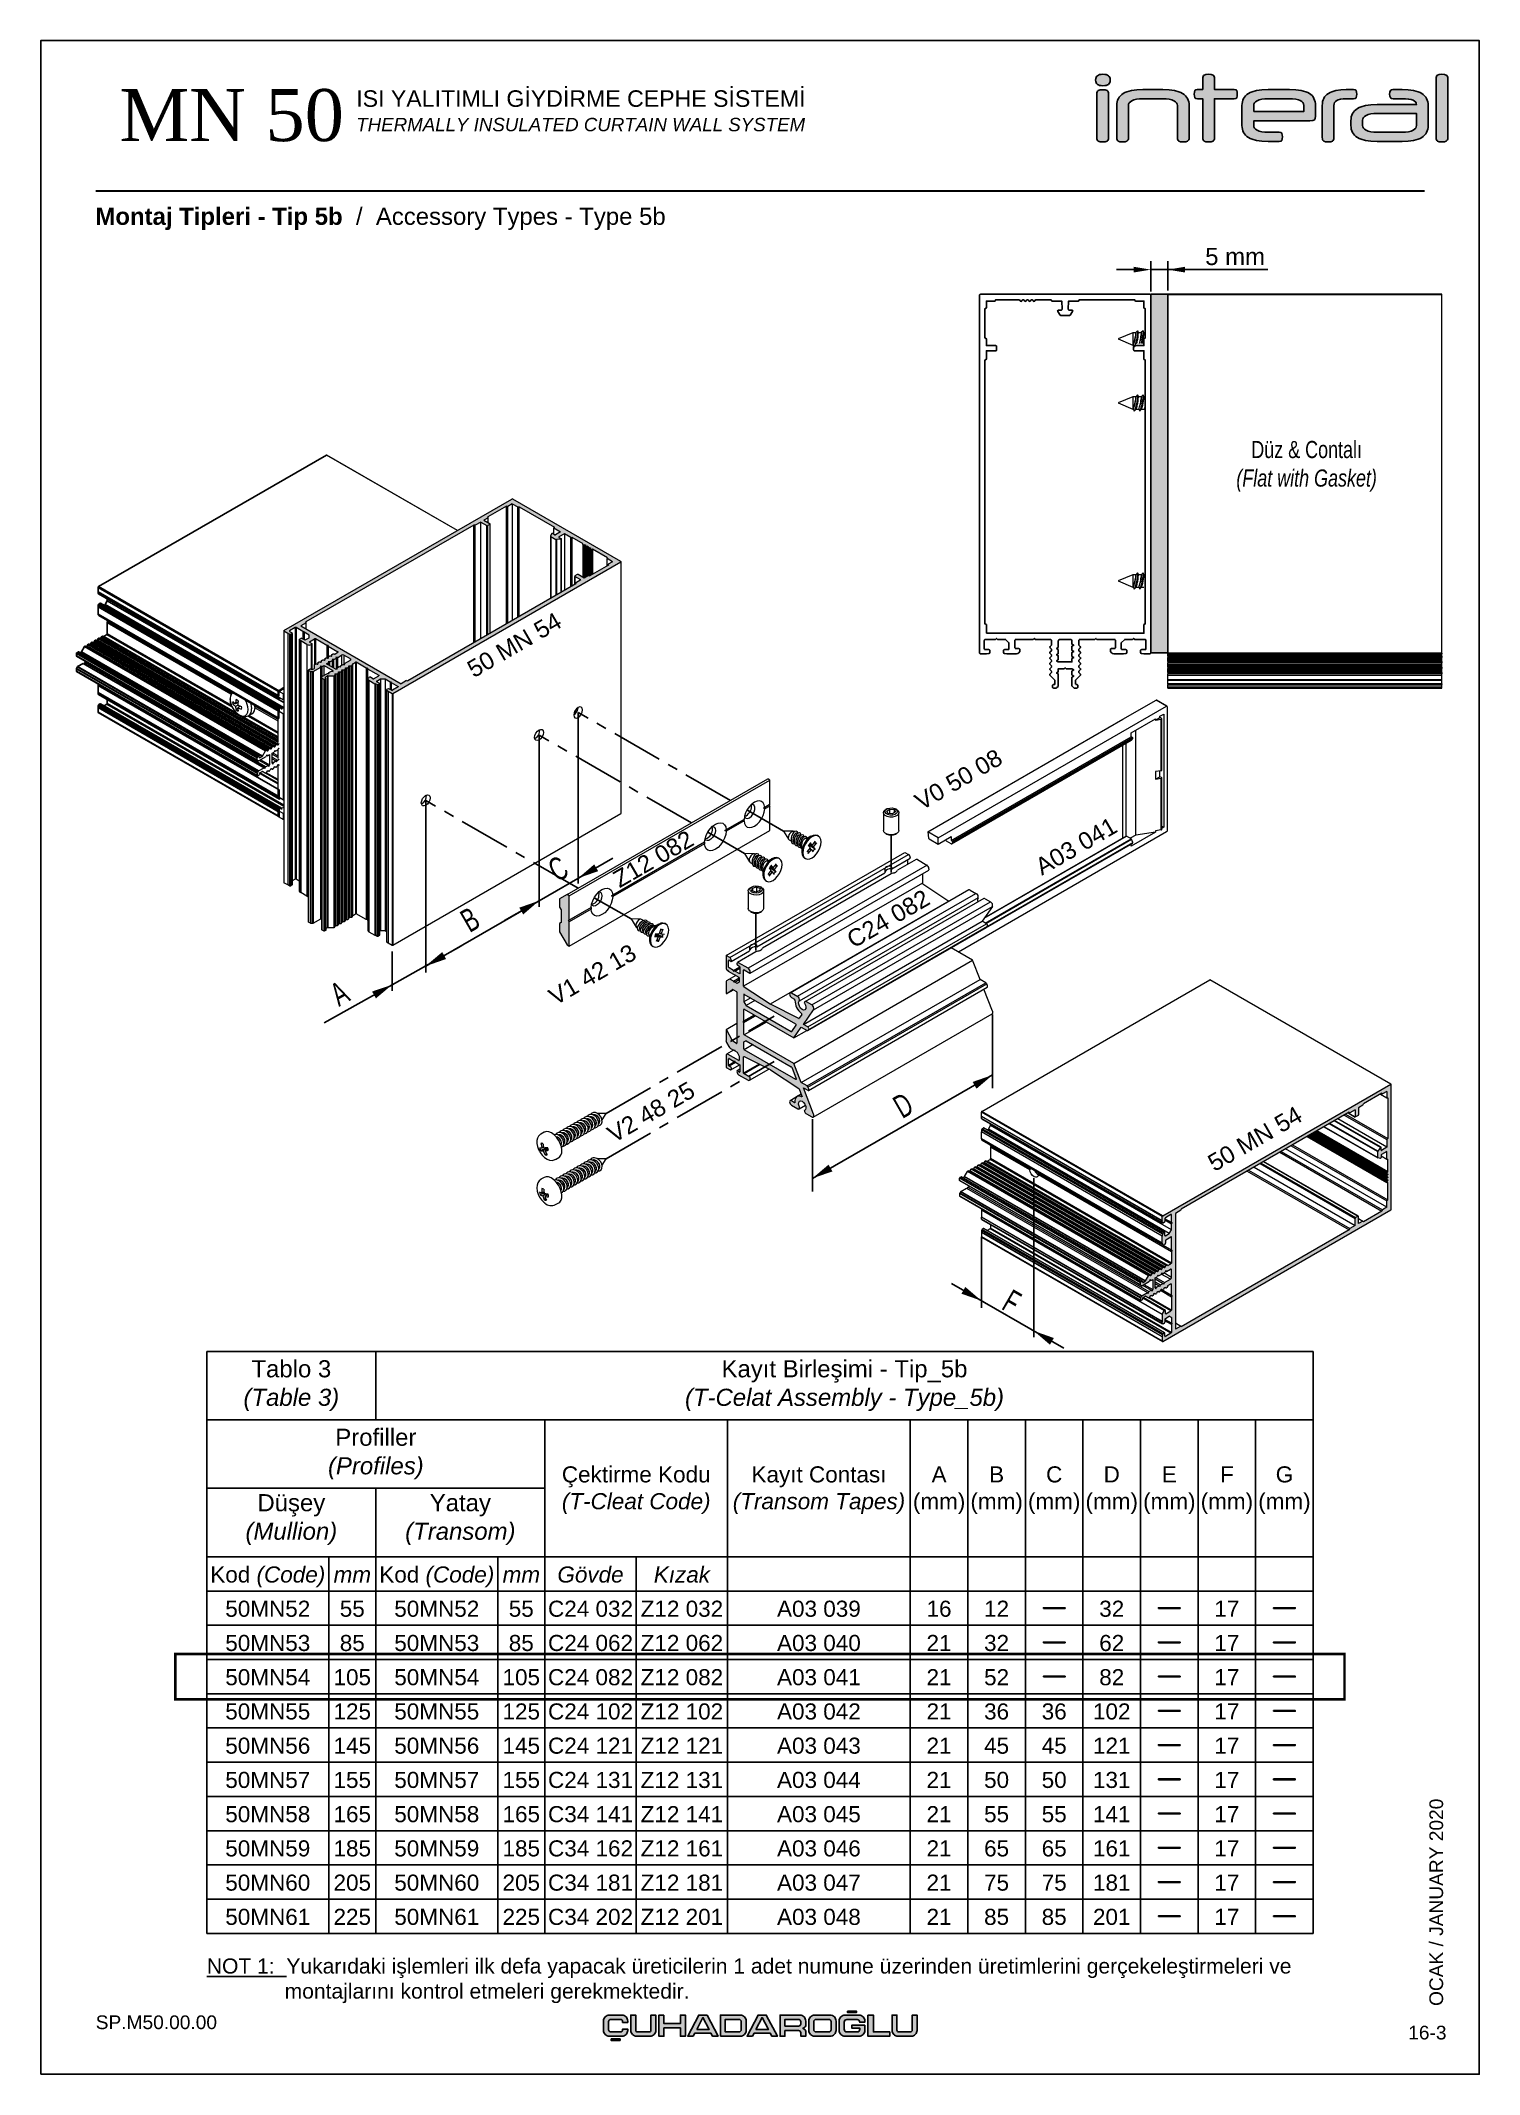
# Model space of a CAD drawing. Header units: millimetres. Extents: x 226 to 1066, y 456 to 1447.
# Drawn here: x 225.7 to 435.7, y 803 to 1100 of the extents above; entities that cross this region are included whole.
import ezdxf

# ---------------------------------------------------------------- set-up
doc = ezdxf.new("R2010")
doc.units = ezdxf.units.MM
doc.linetypes.add('CENTER', pattern=[2, 1.25, -0.25, 0.25, -0.25])
for name, color, linetype in [('ALUMINIUM', 30, 'Continuous'), ('ANTET', 140, 'Continuous'), ('Layer1', 7, 'Continuous'), ('nokta', 140, 'Continuous'), ('PROFIL', 7, 'Continuous'), ('SLD-0', 179, 'Continuous'), ('yazı_numara_k', 11, 'Continuous')]:
    doc.layers.add(name, color=color, linetype=linetype)
doc.styles.add('SLDTEXTSTYLE0', font='TXT', dxfattribs={"width": 0.663, "bigfont": 'bigfont'})
doc.styles.add('SLDTEXTSTYLE3', font='TXT', dxfattribs={"width": 0.75})
doc.styles.get("Standard").update_dxf_attribs({"font": 'arial.ttf'})
doc.dimstyles.new('ISO-25$0', dxfattribs={"dimtxt": 2.5, "dimasz": 2.5, "dimexe": 1.25, "dimexo": 0.625, "dimtad": 1, "dimdec": 1, "dimtxsty": 'Standard', "dimcen": 2.5, "dimadec": 0, "dimazin": 0, "dimtfac": 1, "dimtdec": 1, "dimtmove": 0, "dimatfit": 3, "dimfxl": 1, "dimarcsym": 0})

msp = doc.modelspace()

# ---------------------------------------------------------------- texts
at = {"insert": (428.44, 813.03), "char_height": 2, "width": 44.873, "attachment_point": 1, "rotation": 90}
msp.add_mtext('{\\fArial Unicode MS|b0|i0|c0|p34;{\\C7;OCAK / JANUARY 2020}}', dxfattribs=at)
at = {"insert": (430.94, 810.14), "char_height": 2, "width": 4.4369, "attachment_point": 3}
msp.add_mtext('{\\fArial Unicode MS|b0|i0|c0|p0;{\\C7;16-3}}', dxfattribs=at)
at = {"layer": 'nokta', "char_height": 2.5, "width": 25.3017, "attachment_point": 1, "rotation": 30.1434}
for s, insert in [('{\\pxqc;\\fArial|b0|i0|c162|p34;50 MN 54}', (283.29, 1006.54)), ('{\\pxqc;\\fArial|b0|i0|c162|p34;V0 50 08}', (348.13, 986.88)), ('{\\pxqc;\\fArial|b0|i0|c162|p34;A03 041}', (365.3, 977.15)), ('{\\pxqc;\\fArial|b0|i0|c162|p34;Z12 082}', (303.57, 975.28)), ('{\\pxqc;\\fArial|b0|i0|c162|p34;C24 082 }', (337.87, 966.55)), ('{\\pxqc;\\fArial|b0|i0|c162|p34;V1 42 13}', (294.7, 958.4)), ('{\\pxqc;\\fArial|b0|i0|c162|p34;V2 48 25}', (303.25, 938.32)), ('{\\pxqc;\\fArial|b0|i0|c162|p34;50 MN 54}', (391.4, 934.42))]:
    msp.add_mtext(s, dxfattribs=dict(at, insert=insert))
at = {"layer": 'SLD-0', "color": 0, "insert": (410.52, 1041.59), "char_height": 2.5, "attachment_point": 2, "style": 'SLDTEXTSTYLE3'}
msp.add_mtext('{\\fArial|b0|i0|c0|p0;Düz & Contalı\\P\\fArial|b0|i1|c0|p0;(Flat with Gasket)}', dxfattribs=at)
at = {"layer": 'yazı_numara_k', "color": 7, "insert": (233.72, 1075.65), "char_height": 2.5, "attachment_point": 1}
msp.add_mtext('{\\fArial Unicode MS|b1|i0|c162|p34;Montaj Tipleri - Tip 5b  \\fArial Unicode MS|b0|i0|c162|p34;/  Accessory Types - Type 5b}', dxfattribs=at)
at = {"layer": 'yazı_numara_k', "color": 0, "attachment_point": 1}
for s, insert, char_height, width in [('{\\pxqc,t2.646;Tablo 3\\P\\fArial|b0|i1|c0|p0;(Table 3)}', (249.98, 907.34), 2.5, 24.6711), ('{\\pxqc,t2.646;Kayıt Birleşimi - Tip_5b\\P\\pt2.646,21;\\fArial|b0|i1|c0|p0;(T-Celat Assembly - Type_5b)}', (274.65, 907.34), 2.5, 136.8274), ('{\\pxqc,t2.81489;50MN52}', (249.98, 872.22), 2.35, 17.7925), ('{\\pxqc,t2.81489;55}', (267.77, 872.22), 2.35, 6.8786), ('{\\pxqc,t2.81489;50MN52}', (274.65, 872.22), 2.35, 17.7925), ('{\\pxqc,t2.81489;55}', (292.44, 872.22), 2.35, 6.8786), ('{\\pxqc,t2.81489;C24 032}', (299.32, 872.22), 2.35, 13.3356), ('{\\pxqc,t2.81489;Z12 032}', (312.66, 872.22), 2.35, 13.3356), ('{\\pxqc,t2.81489;A03 039}', (325.99, 872.22), 2.35, 26.6711), ('{\\pxqc,t2.81489;16}', (352.66, 872.22), 2.35, 8.402), ('{\\pxqc,t2.81489;12}', (361.06, 872.22), 2.35, 8.402), ('{\\pxqc,t2.81489;32}', (377.87, 872.22), 2.35, 8.402), ('{\\pxqc,t2.81489;17}', (394.67, 872.22), 2.35, 8.402), ('{\\pxqc,t2.81489;50MN53}', (249.98, 867.22), 2.35, 17.7925), ('{\\pxqc,t2.81489;85}', (267.77, 867.22), 2.35, 6.8786), ('{\\pxqc,t2.81489;50MN53}', (274.65, 867.22), 2.35, 17.7925), ('{\\pxqc,t2.81489;85}', (292.44, 867.22), 2.35, 6.8786), ('{\\pxqc,t2.81489;C24 062}', (299.32, 867.22), 2.35, 13.3356), ('{\\pxqc,t2.81489;Z12 062}', (312.66, 867.22), 2.35, 13.3356), ('{\\pxqc,t2.81489;A03 040}', (325.99, 867.22), 2.35, 26.6711), ('{\\pxqc,t2.81489;21}', (352.66, 867.22), 2.35, 8.402), ('{\\pxqc,t2.81489;32}', (361.06, 867.22), 2.35, 8.402), ('{\\pxqc,t2.81489;62}', (377.87, 867.22), 2.35, 8.402), ('{\\pxqc,t2.81489;17}', (394.67, 867.22), 2.35, 8.402), ('{\\pxqc,t2.81489;50MN54}', (249.98, 862.22), 2.35, 17.7925), ('{\\pxqc,t2.81489;105}', (267.77, 862.22), 2.35, 6.8786), ('{\\pxqc,t2.81489;50MN54}', (274.65, 862.22), 2.35, 17.7925), ('{\\pxqc,t2.81489;105}', (292.44, 862.22), 2.35, 6.8786), ('{\\pxqc,t2.81489;C24 082}', (299.32, 862.22), 2.35, 13.3356), ('{\\pxqc,t2.81489;Z12 082}', (312.66, 862.22), 2.35, 13.3356), ('{\\pxqc,t2.81489;A03 041}', (325.99, 862.22), 2.35, 26.6711), ('{\\pxqc,t2.81489;21}', (352.66, 862.22), 2.35, 8.402), ('{\\pxqc,t2.81489;52}', (361.06, 862.22), 2.35, 8.402), ('{\\pxqc,t2.81489;82}', (377.87, 862.22), 2.35, 8.402), ('{\\pxqc,t2.81489;17}', (394.67, 862.22), 2.35, 8.402), ('{\\pxqc,t2.81489;50MN55}', (249.98, 857.22), 2.35, 17.7925), ('{\\pxqc,t2.81489;125}', (267.77, 857.22), 2.35, 6.8786), ('{\\pxqc,t2.81489;50MN55}', (274.65, 857.22), 2.35, 17.7925), ('{\\pxqc,t2.81489;125}', (292.44, 857.22), 2.35, 6.8786), ('{\\pxqc,t2.81489;C24 102}', (299.32, 857.22), 2.35, 13.3356), ('{\\pxqc,t2.81489;Z12 102}', (312.66, 857.22), 2.35, 13.3356), ('{\\pxqc,t2.81489;A03 042}', (325.99, 857.22), 2.35, 26.6711), ('{\\pxqc,t2.81489;21}', (352.66, 857.22), 2.35, 8.402), ('{\\pxqc,t2.81489;36}', (361.06, 857.22), 2.35, 8.402), ('{\\pxqc,t2.81489;36}', (369.47, 857.22), 2.35, 8.402), ('{\\pxqc,t2.81489;102}', (377.87, 857.22), 2.35, 8.402), ('{\\pxqc,t2.81489;17}', (394.67, 857.22), 2.35, 8.402), ('{\\pxqc,t2.81489;50MN56}', (249.98, 852.22), 2.35, 17.7925), ('{\\pxqc,t2.81489;145}', (267.77, 852.22), 2.35, 6.8786), ('{\\pxqc,t2.81489;50MN56}', (274.65, 852.22), 2.35, 17.7925), ('{\\pxqc,t2.81489;145}', (292.44, 852.22), 2.35, 6.8786), ('{\\pxqc,t2.81489;C24 121}', (299.32, 852.22), 2.35, 13.3356), ('{\\pxqc,t2.81489;Z12 121}', (312.66, 852.22), 2.35, 13.3356), ('{\\pxqc,t2.81489;A03 043}', (325.99, 852.22), 2.35, 26.6711), ('{\\pxqc,t2.81489;21}', (352.66, 852.22), 2.35, 8.402), ('{\\pxqc,t2.81489;45}', (361.06, 852.22), 2.35, 8.402), ('{\\pxqc,t2.81489;45}', (369.47, 852.22), 2.35, 8.402), ('{\\pxqc,t2.81489;121}', (377.87, 852.22), 2.35, 8.402), ('{\\pxqc,t2.81489;17}', (394.67, 852.22), 2.35, 8.402), ('{\\pxqc,t2.81489;50MN57}', (249.98, 847.22), 2.35, 17.7925), ('{\\pxqc,t2.81489;155}', (267.77, 847.22), 2.35, 6.8786), ('{\\pxqc,t2.81489;50MN57}', (274.65, 847.22), 2.35, 17.7925), ('{\\pxqc,t2.81489;155}', (292.44, 847.22), 2.35, 6.8786), ('{\\pxqc,t2.81489;C24 131}', (299.32, 847.22), 2.35, 13.3356), ('{\\pxqc,t2.81489;Z12 131}', (312.66, 847.22), 2.35, 13.3356), ('{\\pxqc,t2.81489;A03 044}', (325.99, 847.22), 2.35, 26.6711), ('{\\pxqc,t2.81489;21}', (352.66, 847.22), 2.35, 8.402), ('{\\pxqc,t2.81489;50}', (361.06, 847.22), 2.35, 8.402), ('{\\pxqc,t2.81489;50}', (369.47, 847.22), 2.35, 8.402), ('{\\pxqc,t2.81489;131}', (377.87, 847.22), 2.35, 8.402), ('{\\pxqc,t2.81489;17}', (394.67, 847.22), 2.35, 8.402), ('{\\pxqc,t2.81489;50MN58}', (249.98, 842.22), 2.35, 17.7925), ('{\\pxqc,t2.81489;165}', (267.77, 842.22), 2.35, 6.8786), ('{\\pxqc,t2.81489;50MN58}', (274.65, 842.22), 2.35, 17.7925), ('{\\pxqc,t2.81489;165}', (292.44, 842.22), 2.35, 6.8786), ('{\\pxqc,t2.81489;C34 141}', (299.32, 842.22), 2.35, 13.3356), ('{\\pxqc,t2.81489;Z12 141}', (312.66, 842.22), 2.35, 13.3356), ('{\\pxqc,t2.81489;A03 045}', (325.99, 842.22), 2.35, 26.6711), ('{\\pxqc,t2.81489;21}', (352.66, 842.22), 2.35, 8.402), ('{\\pxqc,t2.81489;55}', (361.06, 842.22), 2.35, 8.402), ('{\\pxqc,t2.81489;55}', (369.47, 842.22), 2.35, 8.402), ('{\\pxqc,t2.81489;141}', (377.87, 842.22), 2.35, 8.402), ('{\\pxqc,t2.81489;17}', (394.67, 842.22), 2.35, 8.402), ('{\\pxqc,t2.81489;50MN59}', (249.98, 837.22), 2.35, 17.7925), ('{\\pxqc,t2.81489;185}', (267.77, 837.22), 2.35, 6.8786), ('{\\pxqc,t2.81489;50MN59}', (274.65, 837.22), 2.35, 17.7925), ('{\\pxqc,t2.81489;185}', (292.44, 837.22), 2.35, 6.8786), ('{\\pxqc,t2.81489;C34 162}', (299.32, 837.22), 2.35, 13.3356), ('{\\pxqc,t2.81489;Z12 161}', (312.66, 837.22), 2.35, 13.3356), ('{\\pxqc,t2.81489;A03 046}', (325.99, 837.22), 2.35, 26.6711), ('{\\pxqc,t2.81489;21}', (352.66, 837.22), 2.35, 8.402), ('{\\pxqc,t2.81489;65}', (361.06, 837.22), 2.35, 8.402), ('{\\pxqc,t2.81489;65}', (369.47, 837.22), 2.35, 8.402), ('{\\pxqc,t2.81489;161}', (377.87, 837.22), 2.35, 8.402), ('{\\pxqc,t2.81489;17}', (394.67, 837.22), 2.35, 8.402), ('{\\pxqc,t2.81489;50MN60}', (249.98, 832.22), 2.35, 17.7925), ('{\\pxqc,t2.81489;205}', (267.77, 832.22), 2.35, 6.8786), ('{\\pxqc,t2.81489;50MN60}', (274.65, 832.22), 2.35, 17.7925), ('{\\pxqc,t2.81489;205}', (292.44, 832.22), 2.35, 6.8786), ('{\\pxqc,t2.81489;C34 181}', (299.32, 832.22), 2.35, 13.3356), ('{\\pxqc,t2.81489;Z12 181}', (312.66, 832.22), 2.35, 13.3356), ('{\\pxqc,t2.81489;A03 047}', (325.99, 832.22), 2.35, 26.6711), ('{\\pxqc,t2.81489;21}', (352.66, 832.22), 2.35, 8.402), ('{\\pxqc,t2.81489;75}', (361.06, 832.22), 2.35, 8.402), ('{\\pxqc,t2.81489;75}', (369.47, 832.22), 2.35, 8.402), ('{\\pxqc,t2.81489;181}', (377.87, 832.22), 2.35, 8.402), ('{\\pxqc,t2.81489;17}', (394.67, 832.22), 2.35, 8.402), ('{\\pxqc,t2.81489;50MN61}', (249.98, 827.22), 2.35, 17.7925), ('{\\pxqc,t2.81489;225}', (267.77, 827.22), 2.35, 6.8786), ('{\\pxqc,t2.81489;50MN61}', (274.65, 827.22), 2.35, 17.7925), ('{\\pxqc,t2.81489;225}', (292.44, 827.22), 2.35, 6.8786), ('{\\pxqc,t2.81489;C34 202}', (299.32, 827.22), 2.35, 13.3356), ('{\\pxqc,t2.81489;Z12 201}', (312.66, 827.22), 2.35, 13.3356), ('{\\pxqc,t2.81489;A03 048}', (325.99, 827.22), 2.35, 26.6711), ('{\\pxqc,t2.81489;21}', (352.66, 827.22), 2.35, 8.402), ('{\\pxqc,t2.81489;85}', (361.06, 827.22), 2.35, 8.402), ('{\\pxqc,t2.81489;85}', (369.47, 827.22), 2.35, 8.402), ('{\\pxqc,t2.81489;201}', (377.87, 827.22), 2.35, 8.402), ('{\\pxqc,t2.81489;17}', (394.67, 827.22), 2.35, 8.402)]:
    msp.add_mtext(s, dxfattribs=dict(at, insert=insert, char_height=char_height, width=width))

# ---------------------------------------------------------------- blocks, each defined once
blk = doc.blocks.new('*D9')
at = {"color": 0, "lineweight": -2, "transparency": 16777216}
for p, q in [((385.27, 1066.61), (382.77, 1066.61)), ((387.77, 1063.4), (387.77, 1067.86)), ((387.77, 1066.61), (404.88, 1066.61)), ((387.77, 1066.61), (390.27, 1066.61)), ((390.27, 1063.54), (390.27, 1067.86))]:
    blk.add_line(p, q, dxfattribs=at)
at = {"color": 0, "transparency": 16777216}
for points in [[(385.27, 1066.19), (385.27, 1067.03), (387.77, 1066.61)], [(392.77, 1067.03), (392.77, 1066.19), (390.27, 1066.61)]]:
    blk.add_solid(points, dxfattribs=at)
at = {"layer": 'Defpoints', "color": 0, "transparency": 16777216}
for p in [(390.27, 1066.61), (387.77, 1062.77), (390.27, 1062.91)]:
    blk.add_point(p, dxfattribs=at)
at = {"color": 0, "transparency": 16777216, "insert": (400.08, 1068.51), "char_height": 2.5, "attachment_point": 5}
blk.add_mtext('{5 mm}', dxfattribs=at)
blk = doc.blocks.new('TABLO - KM3a')
at = {"color": 0}
for p, q in [((2204.25, 2017.64), (2365.75, 2017.64)), ((2204.25, 1932.64), (2204.25, 2017.64)), ((2228.92, 2007.64), (2228.92, 2017.64)), ((2365.75, 1932.64), (2365.75, 2017.64)), ((2204.25, 2007.64), (2365.75, 2007.64)), ((2253.59, 1932.64), (2253.59, 2007.64)), ((2280.27, 1932.64), (2280.27, 2007.64)), ((2306.94, 1932.64), (2306.94, 2007.64)), ((2315.34, 1932.64), (2315.34, 2007.64)), ((2323.74, 1932.64), (2323.74, 2007.64)), ((2332.14, 1932.64), (2332.14, 2007.64)), ((2340.55, 1932.64), (2340.55, 2007.64)), ((2348.95, 1932.64), (2348.95, 2007.64)), ((2357.35, 1932.64), (2357.35, 2007.64)), ((2204.25, 1997.64), (2253.59, 1997.64)), ((2228.92, 1997.64), (2228.92, 1932.64)), ((2204.25, 1987.64), (2365.75, 1987.64)), ((2222.05, 1987.64), (2222.05, 1932.64)), ((2246.72, 1987.64), (2246.72, 1932.64)), ((2266.93, 1987.64), (2266.93, 1932.64)), ((2204.25, 1982.64), (2365.75, 1982.64)), ((2204.25, 1977.64), (2365.75, 1977.64)), ((2204.25, 1977.64), (2365.75, 1977.64)), ((2204.25, 1972.64), (2365.75, 1972.64)), ((2204.25, 1972.64), (2365.75, 1972.64)), ((2204.25, 1967.64), (2365.75, 1967.64)), ((2204.25, 1967.64), (2365.75, 1967.64)), ((2204.25, 1962.64), (2365.75, 1962.64)), ((2204.25, 1962.64), (2365.75, 1962.64)), ((2204.25, 1957.64), (2365.75, 1957.64)), ((2204.25, 1957.64), (2365.75, 1957.64)), ((2204.25, 1952.64), (2365.75, 1952.64)), ((2204.25, 1952.64), (2365.75, 1952.64)), ((2204.25, 1947.64), (2365.75, 1947.64)), ((2204.25, 1947.64), (2365.75, 1947.64)), ((2204.25, 1942.64), (2365.75, 1942.64)), ((2204.25, 1942.64), (2365.75, 1942.64)), ((2204.25, 1937.64), (2365.75, 1937.64)), ((2204.25, 1937.64), (2365.75, 1937.64)), ((2204.25, 1932.64), (2365.75, 1932.64)), ((2204.25, 1932.64), (2365.75, 1932.64))]:
    blk.add_line(p, q, dxfattribs=at)
at = {"layer": 'yazı_numara_k', "color": 0, "attachment_point": 1}
for s, insert, char_height, width in [('{\\pxqc,t2.646;Profiller\\P\\fArial|b0|i1|c0|p0;(Profiles)}', (2204.25, 2006.35), 2.5, 49.3422), ('{\\pxqc,t2.81489;Çektirme Kodu\\P\\fArial|b0|i1|c0|p0;(T-Cleat Code)}', (2253.59, 2000.85), 2.35, 26.6711), ('{\\pxqc,t2.81489;Kayıt Contası\\P\\fArial|b0|i1|c0|p0;(Transom Tapes)}', (2280.27, 2000.85), 2.35, 26.6711), ('{\\pxqc,t2.81489;A\\P(mm)}', (2306.94, 2000.85), 2.35, 8.402), ('{\\pxqc,t2.81489;B\\P(mm)}', (2315.34, 2000.85), 2.35, 8.402), ('{\\pxqc,t2.81489;C\\P(mm)}', (2323.74, 2000.85), 2.35, 8.402), ('{\\pxqc,t2.81489;D\\P(mm)}', (2332.14, 2000.85), 2.35, 8.402), ('{\\pxqc,t2.81489;E\\P(mm)}', (2340.55, 2000.85), 2.35, 8.402), ('{\\pxqc,t2.81489;F\\P(mm)}', (2348.95, 2000.85), 2.35, 8.402), ('{\\pxqc,t2.81489;G\\P(mm)}', (2357.35, 2000.85), 2.35, 8.402), ('{\\pxqc,t2.646;Düşey\\P\\fArial|b0|i1|c0|p0;(Mullion)}', (2204.25, 1996.79), 2.5, 24.6711), ('{\\pxqc,t2.646;Yatay\\P\\fArial|b0|i1|c0|p0;(Transom)}', (2228.92, 1996.79), 2.5, 24.6711), ('{\\pxqc,t2.81489;Kod \\fArial|b0|i1|c0|p0;(Code)}', (2204.25, 1986.23), 2.35, 17.7925), ('{\\pxqc,t2.81489;\\fArial|b0|i1|c0|p0;mm}', (2222.05, 1986.23), 2.35, 6.8786), ('{\\pxqc,t2.81489;Kod \\fArial|b0|i1|c0|p0;(Code)}', (2228.92, 1986.23), 2.35, 17.7925), ('{\\pxqc,t2.81489;\\fArial|b0|i1|c0|p0;mm}', (2246.72, 1986.23), 2.35, 6.8786), ('{\\pxqc,t2.81489;\\fArial|b0|i1|c0|p0;Gövde}', (2253.59, 1986.23), 2.35, 13.3356), ('{\\pxqc,t2.81489;\\fArial|b0|i1|c0|p0;Kızak}', (2266.93, 1986.23), 2.35, 13.3356)]:
    blk.add_mtext(s, dxfattribs=dict(at, insert=insert, char_height=char_height, width=width))
blk = doc.blocks.new('NOT1A')
at = {"layer": 'nokta', "color": 0, "insert": (24.25, 1931.48), "char_height": 2.2, "width": 182.2788, "attachment_point": 1}
blk.add_mtext('{\\fArial|b0|i0|c162|p18;\\LNOT 1:\\l  Yukarıdaki işlemleri ilk defa yapacak üreticilerin 1 adet numune üzerinden üretimlerini gerçekeleştirmeleri ve \\P^I   montajlarını kontrol etmeleri gerekmektedir.}', dxfattribs=at)
blk = doc.blocks.new('İnteral Logo - 2D')
at = {"layer": 'PROFIL', "ltscale": 10}
h = blk.add_hatch(color=7, dxfattribs=at)
h.paths.add_polyline_path([(2732.47, 1117.8), (2732.47, 1124.16), (2732.45, 1124.34), (2732.41, 1124.48), (2732.35, 1124.6), (2732.25, 1124.67), (2731.98, 1124.76), (2731.61, 1124.79), (2731.23, 1124.76), (2730.97, 1124.67), (2730.87, 1124.6), (2730.81, 1124.48), (2730.77, 1124.34), (2730.76, 1124.16), (2730.76, 1117.8), (2730.77, 1117.62), (2730.81, 1117.48), (2730.87, 1117.36), (2730.97, 1117.29), (2731.23, 1117.2), (2731.61, 1117.17), (2731.98, 1117.2), (2732.25, 1117.29), (2732.35, 1117.36), (2732.41, 1117.48), (2732.45, 1117.62)])
h.paths.add_polyline_path([(2732.72, 1126.21), (2732.71, 1126.41), (2732.66, 1126.58), (2732.58, 1126.73), (2732.47, 1126.84), (2732.33, 1126.93), (2732.15, 1127), (2731.92, 1127.03), (2731.66, 1127.05), (2731.4, 1127.03), (2731.17, 1127), (2730.99, 1126.93), (2730.84, 1126.84), (2730.73, 1126.73), (2730.66, 1126.58), (2730.61, 1126.41), (2730.59, 1126.21), (2730.61, 1126.01), (2730.66, 1125.84), (2730.73, 1125.69), (2730.84, 1125.58), (2730.99, 1125.49), (2731.17, 1125.42), (2731.4, 1125.39), (2731.66, 1125.37), (2731.92, 1125.39), (2732.15, 1125.42), (2732.33, 1125.49), (2732.47, 1125.58), (2732.58, 1125.69), (2732.66, 1125.84), (2732.71, 1126.01)])
for points in [[(2751.25, 1123.85), (2751.27, 1124.15), (2751.25, 1124.44), (2751.18, 1124.66), (2751.13, 1124.74), (2751.04, 1124.79), (2750.79, 1124.84), (2747.94, 1124.84), (2747.94, 1126.41), (2747.93, 1126.59), (2747.89, 1126.74), (2747.82, 1126.85), (2747.73, 1126.92), (2747.46, 1127.02), (2747.08, 1127.05), (2746.7, 1127.02), (2746.44, 1126.92), (2746.35, 1126.85), (2746.28, 1126.74), (2746.24, 1126.59), (2746.23, 1126.41), (2746.23, 1124.84), (2745.46, 1124.84), (2745.21, 1124.79), (2745.12, 1124.74), (2745.06, 1124.66), (2745, 1124.44), (2744.98, 1124.15), (2745, 1123.85), (2745.06, 1123.64), (2745.12, 1123.57), (2745.21, 1123.52), (2745.46, 1123.47), (2746.23, 1123.47), (2746.23, 1117.8), (2746.24, 1117.62), (2746.28, 1117.48), (2746.35, 1117.36), (2746.44, 1117.29), (2746.7, 1117.2), (2747.08, 1117.17), (2747.46, 1117.2), (2747.73, 1117.29), (2747.82, 1117.36), (2747.89, 1117.48), (2747.93, 1117.62), (2747.94, 1117.8), (2747.94, 1123.47), (2750.79, 1123.47), (2751.04, 1123.52), (2751.13, 1123.57), (2751.18, 1123.64)], [(2743.86, 1123.73), (2743.7, 1123.92), (2743.51, 1124.09), (2743.28, 1124.25), (2743.03, 1124.39), (2742.75, 1124.51), (2742.09, 1124.69), (2741.32, 1124.8), (2740.42, 1124.84), (2737.48, 1124.84), (2736.59, 1124.8), (2735.81, 1124.69), (2735.16, 1124.51), (2734.87, 1124.39), (2734.62, 1124.25), (2734.4, 1124.09), (2734.2, 1123.92), (2734.04, 1123.73), (2733.91, 1123.52), (2733.8, 1123.29), (2733.73, 1123.04), (2733.68, 1122.77), (2733.67, 1122.49), (2733.67, 1117.8), (2733.68, 1117.62), (2733.72, 1117.48), (2733.79, 1117.36), (2733.88, 1117.29), (2734.14, 1117.2), (2734.52, 1117.17), (2734.89, 1117.2), (2735.16, 1117.29), (2735.26, 1117.36), (2735.33, 1117.48), (2735.37, 1117.62), (2735.38, 1117.8), (2735.38, 1122.98), (2736.48, 1123.44), (2737.54, 1123.47), (2741.34, 1123.47), (2742.52, 1122.98), (2742.52, 1117.8), (2742.54, 1117.62), (2742.58, 1117.48), (2742.64, 1117.36), (2742.73, 1117.29), (2743, 1117.2), (2743.37, 1117.17), (2743.75, 1117.2), (2744.02, 1117.29), (2744.11, 1117.36), (2744.18, 1117.48), (2744.22, 1117.62), (2744.24, 1117.8), (2744.24, 1122.49), (2744.22, 1122.77), (2744.18, 1123.04), (2744.1, 1123.29), (2744, 1123.52)], [(2768.68, 1123.85), (2768.7, 1124.15), (2768.68, 1124.44), (2768.61, 1124.66), (2768.55, 1124.74), (2768.47, 1124.79), (2768.21, 1124.84), (2767.16, 1124.84), (2766.36, 1124.8), (2765.67, 1124.69), (2765.07, 1124.51), (2764.81, 1124.39), (2764.57, 1124.26), (2764.36, 1124.1), (2764.18, 1123.93), (2764.02, 1123.74), (2763.9, 1123.53), (2763.8, 1123.3), (2763.73, 1123.05), (2763.69, 1122.79), (2763.67, 1122.5), (2763.67, 1117.8), (2763.69, 1117.62), (2763.72, 1117.48), (2763.79, 1117.36), (2763.88, 1117.29), (2764.15, 1117.2), (2764.52, 1117.17), (2764.9, 1117.2), (2765.17, 1117.29), (2765.26, 1117.36), (2765.33, 1117.48), (2765.37, 1117.62), (2765.38, 1117.8), (2765.38, 1122.5), (2765.41, 1122.72), (2765.48, 1122.91), (2765.6, 1123.08), (2765.78, 1123.22), (2766.01, 1123.33), (2766.32, 1123.41), (2766.7, 1123.46), (2767.16, 1123.47), (2768.21, 1123.47), (2768.47, 1123.52), (2768.55, 1123.57), (2768.61, 1123.64)]]:
    blk.add_hatch(color=7, dxfattribs=at).paths.add_polyline_path(points)
at = {"layer": 'PROFIL', "ltscale": 10, "true_color": 0xfed100}
blk.add_hatch(color=40, dxfattribs=at).paths.add_polyline_path([(2781.99, 1126.41), (2781.98, 1126.59), (2781.94, 1126.74), (2781.87, 1126.85), (2781.78, 1126.92), (2781.51, 1127.02), (2781.13, 1127.05), (2780.75, 1127.02), (2780.49, 1126.92), (2780.4, 1126.85), (2780.33, 1126.74), (2780.29, 1126.59), (2780.28, 1126.41), (2780.28, 1117.8), (2780.29, 1117.62), (2780.33, 1117.48), (2780.4, 1117.36), (2780.49, 1117.29), (2780.75, 1117.2), (2781.13, 1117.17), (2781.51, 1117.2), (2781.78, 1117.29), (2781.87, 1117.36), (2781.94, 1117.48), (2781.98, 1117.62), (2781.99, 1117.8)])
at = {"layer": 'PROFIL', "ltscale": 10}
h = blk.add_hatch(color=7, dxfattribs=at)
h.paths.add_polyline_path([(2759.81, 1124.8), (2758.87, 1124.84), (2755.76, 1124.84), (2754.87, 1124.8), (2754.09, 1124.69), (2753.44, 1124.51), (2753.15, 1124.39), (2752.9, 1124.25), (2752.68, 1124.09), (2752.48, 1123.92), (2752.32, 1123.73), (2752.18, 1123.52), (2752.08, 1123.29), (2752.01, 1123.04), (2751.96, 1122.77), (2751.95, 1122.49), (2751.95, 1119.56), (2751.96, 1119.28), (2752.01, 1119.02), (2752.08, 1118.77), (2752.18, 1118.54), (2752.32, 1118.33), (2752.48, 1118.14), (2752.68, 1117.96), (2752.9, 1117.81), (2753.15, 1117.67), (2753.44, 1117.55), (2754.09, 1117.37), (2754.87, 1117.26), (2755.76, 1117.22), (2757.36, 1117.22), (2757.62, 1117.26), (2757.7, 1117.32), (2757.76, 1117.39), (2757.83, 1117.61), (2757.85, 1117.91), (2757.83, 1118.2), (2757.76, 1118.41), (2757.7, 1118.49), (2757.62, 1118.54), (2757.36, 1118.58), (2754.84, 1118.58), (2753.66, 1119.09), (2753.66, 1120.25), (2761.88, 1120.25), (2762.3, 1120.29), (2762.44, 1120.34), (2762.54, 1120.4), (2762.61, 1120.49), (2762.65, 1120.61), (2762.69, 1120.94), (2762.69, 1122.49), (2762.67, 1122.78), (2762.63, 1123.04), (2762.56, 1123.29), (2762.46, 1123.52), (2762.34, 1123.74), (2762.18, 1123.93), (2762, 1124.1), (2761.79, 1124.26), (2761.55, 1124.39), (2761.27, 1124.51), (2760.61, 1124.69)])
h.paths.add_polyline_path([(2760.98, 1121.59), (2760.98, 1122.49), (2760.95, 1122.71), (2760.85, 1122.91), (2760.69, 1123.08), (2760.47, 1123.22), (2760.18, 1123.33), (2759.81, 1123.41), (2759.35, 1123.46), (2758.82, 1123.47), (2755.81, 1123.47), (2755.29, 1123.46), (2754.84, 1123.4), (2754.46, 1123.31), (2754.17, 1123.19), (2753.95, 1123.04), (2753.79, 1122.87), (2753.69, 1122.69), (2753.66, 1122.49), (2753.66, 1121.59)], flags=16)
at = {"layer": 'PROFIL', "ltscale": 10, "true_color": 0xfed100}
h = blk.add_hatch(color=40, dxfattribs=at)
h.paths.add_polyline_path([(2779.15, 1119.56), (2779.15, 1122.49), (2779.13, 1122.77), (2779.09, 1123.04), (2779.01, 1123.29), (2778.91, 1123.52), (2778.78, 1123.73), (2778.61, 1123.92), (2778.42, 1124.09), (2778.19, 1124.25), (2777.94, 1124.39), (2777.66, 1124.51), (2777, 1124.69), (2776.23, 1124.8), (2775.33, 1124.84), (2774.01, 1124.84), (2773.76, 1124.79), (2773.67, 1124.74), (2773.61, 1124.67), (2773.54, 1124.45), (2773.51, 1124.15), (2773.54, 1123.85), (2773.61, 1123.64), (2773.67, 1123.57), (2773.76, 1123.52), (2774.01, 1123.47), (2776.26, 1123.47), (2776.93, 1123.25), (2777.15, 1123.13), (2777.71, 1122.62), (2771.67, 1122.62), (2770.77, 1122.59), (2770, 1122.48), (2769.34, 1122.29), (2769.06, 1122.18), (2768.81, 1122.04), (2768.58, 1121.88), (2768.39, 1121.71), (2768.22, 1121.52), (2768.09, 1121.31), (2767.99, 1121.08), (2767.91, 1120.83), (2767.87, 1120.56), (2767.85, 1120.28), (2767.85, 1119.56), (2767.87, 1119.28), (2767.91, 1119.02), (2767.99, 1118.77), (2768.09, 1118.54), (2768.22, 1118.33), (2768.39, 1118.14), (2768.58, 1117.96), (2768.81, 1117.81), (2769.06, 1117.67), (2769.34, 1117.55), (2770, 1117.37), (2770.77, 1117.26), (2771.67, 1117.22), (2775.33, 1117.22), (2776.23, 1117.26), (2777, 1117.37), (2777.66, 1117.55), (2777.94, 1117.67), (2778.19, 1117.81), (2778.42, 1117.96), (2778.61, 1118.14), (2778.78, 1118.33), (2778.91, 1118.54), (2779.01, 1118.77), (2779.09, 1119.02), (2779.13, 1119.28)])
h.paths.add_polyline_path([(2777.44, 1119.09), (2776.33, 1118.62), (2775.28, 1118.58), (2770.75, 1118.58), (2769.56, 1119.09), (2769.56, 1120.82), (2770.67, 1121.28), (2771.72, 1121.32), (2777.44, 1121.32)], flags=16)
at = {"layer": 'PROFIL', "color": 7, "ltscale": 10}
for points in [[(2732.72, 1126.21), (2732.71, 1126.41), (2732.66, 1126.58), (2732.58, 1126.73), (2732.47, 1126.84), (2732.33, 1126.93), (2732.15, 1127), (2731.92, 1127.03), (2731.66, 1127.05), (2731.4, 1127.03), (2731.17, 1127), (2730.99, 1126.93), (2730.84, 1126.84), (2730.73, 1126.73), (2730.66, 1126.58), (2730.61, 1126.41), (2730.59, 1126.21), (2730.61, 1126.01), (2730.66, 1125.84), (2730.73, 1125.69), (2730.84, 1125.58), (2730.99, 1125.49), (2731.17, 1125.42), (2731.4, 1125.39), (2731.66, 1125.37), (2731.92, 1125.39), (2732.15, 1125.42), (2732.33, 1125.49), (2732.47, 1125.58), (2732.58, 1125.69), (2732.66, 1125.84), (2732.71, 1126.01)], [(2751.25, 1123.85), (2751.27, 1124.15), (2751.25, 1124.44), (2751.18, 1124.66), (2751.13, 1124.74), (2751.04, 1124.79), (2750.79, 1124.84), (2747.94, 1124.84), (2747.94, 1126.41), (2747.93, 1126.59), (2747.89, 1126.74), (2747.82, 1126.85), (2747.73, 1126.92), (2747.46, 1127.02), (2747.08, 1127.05), (2746.7, 1127.02), (2746.44, 1126.92), (2746.35, 1126.85), (2746.28, 1126.74), (2746.24, 1126.59), (2746.23, 1126.41), (2746.23, 1124.84), (2745.46, 1124.84), (2745.21, 1124.79), (2745.12, 1124.74), (2745.06, 1124.66), (2745, 1124.44), (2744.98, 1124.15), (2745, 1123.85), (2745.06, 1123.64), (2745.12, 1123.57), (2745.21, 1123.52), (2745.46, 1123.47), (2746.23, 1123.47), (2746.23, 1117.8), (2746.24, 1117.62), (2746.28, 1117.48), (2746.35, 1117.36), (2746.44, 1117.29), (2746.7, 1117.2), (2747.08, 1117.17), (2747.46, 1117.2), (2747.73, 1117.29), (2747.82, 1117.36), (2747.89, 1117.48), (2747.93, 1117.62), (2747.94, 1117.8), (2747.94, 1123.47), (2750.79, 1123.47), (2751.04, 1123.52), (2751.13, 1123.57), (2751.18, 1123.64)], [(2732.47, 1117.8), (2732.47, 1124.16), (2732.45, 1124.34), (2732.41, 1124.48), (2732.35, 1124.6), (2732.25, 1124.67), (2731.98, 1124.76), (2731.61, 1124.79), (2731.23, 1124.76), (2730.97, 1124.67), (2730.87, 1124.6), (2730.81, 1124.48), (2730.77, 1124.34), (2730.76, 1124.16), (2730.76, 1117.8), (2730.77, 1117.62), (2730.81, 1117.48), (2730.87, 1117.36), (2730.97, 1117.29), (2731.23, 1117.2), (2731.61, 1117.17), (2731.98, 1117.2), (2732.25, 1117.29), (2732.35, 1117.36), (2732.41, 1117.48), (2732.45, 1117.62)], [(2743.86, 1123.73), (2743.7, 1123.92), (2743.51, 1124.09), (2743.28, 1124.25), (2743.03, 1124.39), (2742.75, 1124.51), (2742.09, 1124.69), (2741.32, 1124.8), (2740.42, 1124.84), (2737.48, 1124.84), (2736.59, 1124.8), (2735.81, 1124.69), (2735.16, 1124.51), (2734.87, 1124.39), (2734.62, 1124.25), (2734.4, 1124.09), (2734.2, 1123.92), (2734.04, 1123.73), (2733.91, 1123.52), (2733.8, 1123.29), (2733.73, 1123.04), (2733.68, 1122.77), (2733.67, 1122.49), (2733.67, 1117.8), (2733.68, 1117.62), (2733.72, 1117.48), (2733.79, 1117.36), (2733.88, 1117.29), (2734.14, 1117.2), (2734.52, 1117.17), (2734.89, 1117.2), (2735.16, 1117.29), (2735.26, 1117.36), (2735.33, 1117.48), (2735.37, 1117.62), (2735.38, 1117.8), (2735.38, 1122.49), (2735.41, 1122.69), (2735.51, 1122.87), (2735.67, 1123.04), (2735.89, 1123.19), (2736.19, 1123.31), (2736.56, 1123.4), (2737.01, 1123.46), (2737.54, 1123.47), (2740.37, 1123.47), (2740.89, 1123.46), (2741.34, 1123.4), (2741.72, 1123.31), (2742.01, 1123.19), (2742.24, 1123.04), (2742.4, 1122.87), (2742.49, 1122.69), (2742.52, 1122.49), (2742.52, 1117.8), (2742.54, 1117.62), (2742.58, 1117.48), (2742.64, 1117.36), (2742.73, 1117.29), (2743, 1117.2), (2743.37, 1117.17), (2743.75, 1117.2), (2744.02, 1117.29), (2744.11, 1117.36), (2744.18, 1117.48), (2744.22, 1117.62), (2744.24, 1117.8), (2744.24, 1122.49), (2744.22, 1122.77), (2744.18, 1123.04), (2744.1, 1123.29), (2744, 1123.52)], [(2762, 1124.1), (2761.79, 1124.26), (2761.55, 1124.39), (2761.27, 1124.51), (2760.61, 1124.69), (2759.81, 1124.8), (2758.87, 1124.84), (2755.76, 1124.84), (2754.87, 1124.8), (2754.09, 1124.69), (2753.44, 1124.51), (2753.15, 1124.39), (2752.9, 1124.25), (2752.68, 1124.09), (2752.48, 1123.92), (2752.32, 1123.73), (2752.18, 1123.52), (2752.08, 1123.29), (2752.01, 1123.04), (2751.96, 1122.77), (2751.95, 1122.49), (2751.95, 1119.56), (2751.96, 1119.28), (2752.01, 1119.02), (2752.08, 1118.77), (2752.18, 1118.54), (2752.32, 1118.33), (2752.48, 1118.14), (2752.68, 1117.96), (2752.9, 1117.81), (2753.15, 1117.67), (2753.44, 1117.55), (2754.09, 1117.37), (2754.87, 1117.26), (2755.76, 1117.22), (2757.36, 1117.22), (2757.62, 1117.26), (2757.7, 1117.32), (2757.76, 1117.39), (2757.83, 1117.61), (2757.85, 1117.91), (2757.83, 1118.2), (2757.76, 1118.41), (2757.7, 1118.49), (2757.62, 1118.54), (2757.36, 1118.58), (2755.81, 1118.58), (2755.29, 1118.6), (2754.84, 1118.65), (2754.46, 1118.74), (2754.17, 1118.87), (2753.95, 1119.02), (2753.79, 1119.19), (2753.69, 1119.37), (2753.66, 1119.56), (2753.66, 1120.25), (2761.88, 1120.25), (2762.3, 1120.29), (2762.44, 1120.34), (2762.54, 1120.4), (2762.61, 1120.49), (2762.65, 1120.61), (2762.69, 1120.94), (2762.69, 1122.49), (2762.67, 1122.78), (2762.63, 1123.04), (2762.56, 1123.29), (2762.46, 1123.52), (2762.34, 1123.74), (2762.18, 1123.93)], [(2753.66, 1121.59), (2753.66, 1122.49), (2753.69, 1122.69), (2753.79, 1122.87), (2753.95, 1123.04), (2754.17, 1123.19), (2754.46, 1123.31), (2754.84, 1123.4), (2755.29, 1123.46), (2755.81, 1123.47), (2758.82, 1123.47), (2759.35, 1123.46), (2759.81, 1123.41), (2760.18, 1123.33), (2760.47, 1123.22), (2760.69, 1123.08), (2760.85, 1122.91), (2760.95, 1122.71), (2760.98, 1122.49), (2760.98, 1121.59)], [(2768.68, 1123.85), (2768.7, 1124.15), (2768.68, 1124.44), (2768.61, 1124.66), (2768.55, 1124.74), (2768.47, 1124.79), (2768.21, 1124.84), (2767.16, 1124.84), (2766.36, 1124.8), (2765.67, 1124.69), (2765.07, 1124.51), (2764.81, 1124.39), (2764.57, 1124.26), (2764.36, 1124.1), (2764.18, 1123.93), (2764.02, 1123.74), (2763.9, 1123.53), (2763.8, 1123.3), (2763.73, 1123.05), (2763.69, 1122.79), (2763.67, 1122.5), (2763.67, 1117.8), (2763.69, 1117.62), (2763.72, 1117.48), (2763.79, 1117.36), (2763.88, 1117.29), (2764.15, 1117.2), (2764.52, 1117.17), (2764.9, 1117.2), (2765.17, 1117.29), (2765.26, 1117.36), (2765.33, 1117.48), (2765.37, 1117.62), (2765.38, 1117.8), (2765.38, 1122.5), (2765.41, 1122.72), (2765.48, 1122.91), (2765.6, 1123.08), (2765.78, 1123.22), (2766.01, 1123.33), (2766.32, 1123.41), (2766.7, 1123.46), (2767.16, 1123.47), (2768.21, 1123.47), (2768.47, 1123.52), (2768.55, 1123.57), (2768.61, 1123.64)]]:
    blk.add_lwpolyline(points, close=True, dxfattribs=at)
at = {"layer": 'PROFIL', "color": 40, "ltscale": 10, "true_color": 0xfed100}
for points in [[(2781.99, 1117.8), (2781.99, 1126.41), (2781.98, 1126.59), (2781.94, 1126.74), (2781.87, 1126.85), (2781.78, 1126.92), (2781.51, 1127.02), (2781.13, 1127.05), (2780.75, 1127.02), (2780.49, 1126.92), (2780.4, 1126.85), (2780.33, 1126.74), (2780.29, 1126.59), (2780.28, 1126.41), (2780.28, 1117.8), (2780.29, 1117.62), (2780.33, 1117.48), (2780.4, 1117.36), (2780.49, 1117.29), (2780.75, 1117.2), (2781.13, 1117.17), (2781.51, 1117.2), (2781.78, 1117.29), (2781.87, 1117.36), (2781.94, 1117.48), (2781.98, 1117.62)], [(2779.15, 1119.56), (2779.15, 1122.49), (2779.13, 1122.77), (2779.09, 1123.04), (2779.01, 1123.29), (2778.91, 1123.52), (2778.78, 1123.73), (2778.61, 1123.92), (2778.42, 1124.09), (2778.19, 1124.25), (2777.94, 1124.39), (2777.66, 1124.51), (2777, 1124.69), (2776.23, 1124.8), (2775.33, 1124.84), (2774.01, 1124.84), (2773.76, 1124.79), (2773.67, 1124.74), (2773.61, 1124.67), (2773.54, 1124.45), (2773.51, 1124.15), (2773.54, 1123.85), (2773.61, 1123.64), (2773.67, 1123.57), (2773.76, 1123.52), (2774.01, 1123.47), (2775.28, 1123.47), (2775.81, 1123.46), (2776.27, 1123.42), (2776.64, 1123.35), (2776.93, 1123.25), (2777.15, 1123.13), (2777.31, 1122.99), (2777.4, 1122.82), (2777.44, 1122.64), (2777.44, 1122.62), (2771.67, 1122.62), (2770.77, 1122.59), (2770, 1122.48), (2769.34, 1122.29), (2769.06, 1122.18), (2768.81, 1122.04), (2768.58, 1121.88), (2768.39, 1121.71), (2768.22, 1121.52), (2768.09, 1121.31), (2767.99, 1121.08), (2767.91, 1120.83), (2767.87, 1120.56), (2767.85, 1120.28), (2767.85, 1119.56), (2767.87, 1119.28), (2767.91, 1119.02), (2767.99, 1118.77), (2768.09, 1118.54), (2768.22, 1118.33), (2768.39, 1118.14), (2768.58, 1117.96), (2768.81, 1117.81), (2769.06, 1117.67), (2769.34, 1117.55), (2770, 1117.37), (2770.77, 1117.26), (2771.67, 1117.22), (2775.33, 1117.22), (2776.23, 1117.26), (2777, 1117.37), (2777.66, 1117.55), (2777.94, 1117.67), (2778.19, 1117.81), (2778.42, 1117.96), (2778.61, 1118.14), (2778.78, 1118.33), (2778.91, 1118.54), (2779.01, 1118.77), (2779.09, 1119.02), (2779.13, 1119.28)], [(2769.56, 1119.56), (2769.56, 1120.33), (2769.6, 1120.53), (2769.69, 1120.72), (2769.85, 1120.88), (2770.08, 1121.03), (2770.37, 1121.16), (2770.74, 1121.25), (2771.19, 1121.3), (2771.72, 1121.32), (2777.44, 1121.32), (2777.44, 1119.56), (2777.4, 1119.37), (2777.31, 1119.19), (2777.15, 1119.02), (2776.92, 1118.87), (2776.63, 1118.74), (2776.26, 1118.65), (2775.81, 1118.6), (2775.28, 1118.58), (2771.72, 1118.58), (2771.19, 1118.6), (2770.74, 1118.65), (2770.37, 1118.74), (2770.08, 1118.87), (2769.85, 1119.02), (2769.69, 1119.19), (2769.6, 1119.37)]]:
    blk.add_lwpolyline(points, close=True, dxfattribs=at)
blk = doc.blocks.new('ÇUHADAROĞLU')
at = {"layer": 'ANTET'}
h = blk.add_hatch(color=7, dxfattribs=at)
h.paths.add_polyline_path([(159.1, 19.64, -0.414214), (159.42, 19.96), (160.84, 19.96, -0.414214), (161.16, 19.64), (161.16, 19.54), (161.9, 19.54), (161.9, 19.73, 0.414214), (161.05, 20.59), (159.21, 20.59, 0.414214), (158.36, 19.73), (158.36, 18.36, 0.414214), (159.21, 17.51), (161.05, 17.51, 0.414214), (161.9, 18.36), (161.9, 18.55), (161.16, 18.55), (161.16, 18.46, -0.414214), (160.84, 18.13), (159.42, 18.13, -0.414214), (159.1, 18.46)])
h.paths.add_polyline_path([(159.48, 17.12), (159.48, 16.9), (160.78, 16.9), (160.78, 17.12)])
h.paths.add_polyline_path([(165.15, 17.51, 0.414214), (166, 18.36), (166, 20.59), (165.29, 20.59), (165.29, 18.39, -0.414214), (165.03, 18.13), (163.32, 18.13, -0.414214), (163.06, 18.39), (163.06, 20.59), (162.35, 20.59), (162.35, 18.36, 0.414214), (163.2, 17.51)])
h.paths.add_polyline_path([(167.19, 18.73), (169.58, 18.73), (169.58, 17.51), (170.32, 17.51), (170.32, 20.59), (169.58, 20.59), (169.58, 19.36), (167.19, 19.36), (167.19, 20.59), (166.45, 20.59), (166.45, 17.51), (167.19, 17.51)])
h.paths.add_polyline_path([(170.66, 17.51), (171.46, 17.51), (171.69, 17.95), (174.05, 17.95), (174.29, 17.51), (175.09, 17.51), (173.48, 20.6), (172.27, 20.6)])
h.paths.add_polyline_path([(171.97, 18.49), (172.87, 20.23), (173.78, 18.49)], flags=16)
h.paths.add_polyline_path([(175.43, 17.51), (178.34, 17.51, 0.414214), (179.19, 18.36), (179.19, 19.73, 0.414214), (178.34, 20.59), (175.43, 20.59)])
h.paths.add_polyline_path([(176.14, 19.96), (178.15, 19.96, -0.414214), (178.47, 19.64), (178.47, 18.46, -0.414214), (178.15, 18.13), (176.14, 18.13)], flags=16)
h.paths.add_polyline_path([(180.34, 17.95), (182.7, 17.95), (182.94, 17.51), (183.74, 17.51), (182.13, 20.6), (180.92, 20.6), (179.31, 17.51), (180.11, 17.51)])
h.paths.add_polyline_path([(180.62, 18.49), (181.52, 20.23), (182.43, 18.49)], flags=16)
h.paths.add_polyline_path([(184.84, 18.34), (186.84, 18.34, -0.414214), (187.17, 18.02), (187.17, 17.51), (187.88, 17.51), (187.88, 18.21, 0.203358), (187.78, 18.44, 0.098259), (187.5, 18.62), (187.5, 18.7, 0.058399), (187.74, 18.83, 0.246853), (187.88, 19.09), (187.88, 19.73, 0.414214), (187.03, 20.59), (184.13, 20.59), (184.13, 17.51), (184.84, 17.51)])
h.paths.add_polyline_path([(184.84, 18.99), (184.84, 19.96), (186.82, 19.96, -0.414214), (187.17, 19.61), (187.17, 19.31, -0.414214), (186.84, 18.99)], flags=16)
h.paths.add_polyline_path([(191.45, 17.51, 0.414214), (192.31, 18.36), (192.31, 19.73, 0.414214), (191.45, 20.59), (189.19, 20.59, 0.414214), (188.33, 19.73), (188.33, 18.36, 0.414214), (189.19, 17.51)])
h.paths.add_polyline_path([(189.37, 18.13, -0.414214), (189.05, 18.46), (189.05, 19.64, -0.414214), (189.37, 19.96), (191.27, 19.96, -0.414214), (191.59, 19.64), (191.59, 18.46, -0.414214), (191.27, 18.13)], flags=16)
h.paths.add_polyline_path([(193.61, 17.51), (195.66, 17.51, 0.414214), (196.51, 18.36), (196.51, 19.11), (194.59, 19.11), (194.59, 18.7), (195.78, 18.7), (195.78, 18.54, -0.414214), (195.37, 18.13), (193.9, 18.13, -0.414214), (193.49, 18.54), (193.49, 19.55, -0.414214), (193.9, 19.96), (195.37, 19.96, -0.407741), (195.78, 19.56), (196.51, 19.56), (196.51, 19.73, 0.414214), (195.66, 20.59), (193.61, 20.59, 0.414214), (192.76, 19.73), (192.76, 18.36, 0.414214)])
h.paths.add_polyline_path([(195.28, 20.97), (195.28, 21.19), (193.99, 21.19), (193.99, 20.97)])
h.paths.add_polyline_path([(200.14, 17.51), (200.14, 18.13), (197.76, 18.13), (197.76, 20.59), (196.97, 20.59), (196.97, 17.51)])
h.paths.add_polyline_path([(201.2, 18.39), (201.2, 20.59), (200.48, 20.59), (200.48, 18.36, 0.414214), (201.34, 17.51), (203.28, 17.51, 0.414214), (204.13, 18.36), (204.13, 20.59), (203.42, 20.59), (203.42, 18.39, -0.414214), (203.16, 18.13), (201.46, 18.13, -0.414214)])
h = blk.add_hatch(color=7, dxfattribs=at)
h.paths.add_polyline_path([(159.1, 19.64, -0.414214), (159.42, 19.96), (160.84, 19.96, -0.414214), (161.16, 19.64), (161.16, 19.54), (161.9, 19.54), (161.9, 19.73, 0.414214), (161.05, 20.59), (159.21, 20.59, 0.414214), (158.36, 19.73), (158.36, 18.36, 0.414214), (159.21, 17.51), (161.05, 17.51, 0.414214), (161.9, 18.36), (161.9, 18.55), (161.16, 18.55), (161.16, 18.46, -0.414214), (160.84, 18.13), (159.42, 18.13, -0.414214), (159.1, 18.46)])
h.paths.add_polyline_path([(159.48, 17.12), (159.48, 16.9), (160.78, 16.9), (160.78, 17.12)])
h.paths.add_polyline_path([(165.15, 17.51, 0.414214), (166, 18.36), (166, 20.59), (165.29, 20.59), (165.29, 18.39, -0.414214), (165.03, 18.13), (163.32, 18.13, -0.414214), (163.06, 18.39), (163.06, 20.59), (162.35, 20.59), (162.35, 18.36, 0.414214), (163.2, 17.51)])
h.paths.add_polyline_path([(167.19, 18.73), (169.58, 18.73), (169.58, 17.51), (170.32, 17.51), (170.32, 20.59), (169.58, 20.59), (169.58, 19.36), (167.19, 19.36), (167.19, 20.59), (166.45, 20.59), (166.45, 17.51), (167.19, 17.51)])
h.paths.add_polyline_path([(170.66, 17.51), (171.46, 17.51), (171.69, 17.95), (174.05, 17.95), (174.29, 17.51), (175.09, 17.51), (173.48, 20.6), (172.27, 20.6)])
h.paths.add_polyline_path([(171.97, 18.49), (172.87, 20.23), (173.78, 18.49)], flags=16)
h.paths.add_polyline_path([(175.43, 17.51), (178.34, 17.51, 0.414214), (179.19, 18.36), (179.19, 19.73, 0.414214), (178.34, 20.59), (175.43, 20.59)])
h.paths.add_polyline_path([(176.14, 19.96), (178.15, 19.96, -0.414214), (178.47, 19.64), (178.47, 18.46, -0.414214), (178.15, 18.13), (176.14, 18.13)], flags=16)
h.paths.add_polyline_path([(180.34, 17.95), (182.7, 17.95), (182.94, 17.51), (183.74, 17.51), (182.13, 20.6), (180.92, 20.6), (179.31, 17.51), (180.11, 17.51)])
h.paths.add_polyline_path([(180.62, 18.49), (181.52, 20.23), (182.43, 18.49)], flags=16)
h.paths.add_polyline_path([(184.84, 18.34), (186.84, 18.34, -0.414214), (187.17, 18.02), (187.17, 17.51), (187.88, 17.51), (187.88, 18.21, 0.203358), (187.78, 18.44, 0.098259), (187.5, 18.62), (187.5, 18.7, 0.058399), (187.74, 18.83, 0.246853), (187.88, 19.09), (187.88, 19.73, 0.414214), (187.03, 20.59), (184.13, 20.59), (184.13, 17.51), (184.84, 17.51)])
h.paths.add_polyline_path([(184.84, 18.99), (184.84, 19.96), (186.82, 19.96, -0.414214), (187.17, 19.61), (187.17, 19.31, -0.414214), (186.84, 18.99)], flags=16)
h.paths.add_polyline_path([(191.45, 17.51, 0.414214), (192.31, 18.36), (192.31, 19.73, 0.414214), (191.45, 20.59), (189.19, 20.59, 0.414214), (188.33, 19.73), (188.33, 18.36, 0.414214), (189.19, 17.51)])
h.paths.add_polyline_path([(189.37, 18.13, -0.414214), (189.05, 18.46), (189.05, 19.64, -0.414214), (189.37, 19.96), (191.27, 19.96, -0.414214), (191.59, 19.64), (191.59, 18.46, -0.414214), (191.27, 18.13)], flags=16)
h.paths.add_polyline_path([(193.61, 17.51), (195.66, 17.51, 0.414214), (196.51, 18.36), (196.51, 19.11), (194.59, 19.11), (194.59, 18.7), (195.78, 18.7), (195.78, 18.54, -0.414214), (195.37, 18.13), (193.9, 18.13, -0.414214), (193.49, 18.54), (193.49, 19.55, -0.414214), (193.9, 19.96), (195.37, 19.96, -0.407741), (195.78, 19.56), (196.51, 19.56), (196.51, 19.73, 0.414214), (195.66, 20.59), (193.61, 20.59, 0.414214), (192.76, 19.73), (192.76, 18.36, 0.414214)])
h.paths.add_polyline_path([(195.28, 20.97), (195.28, 21.19), (193.99, 21.19), (193.99, 20.97)])
h.paths.add_polyline_path([(200.14, 17.51), (200.14, 18.13), (197.76, 18.13), (197.76, 20.59), (196.97, 20.59), (196.97, 17.51)])
h.paths.add_polyline_path([(201.2, 18.39), (201.2, 20.59), (200.48, 20.59), (200.48, 18.36, 0.414214), (201.34, 17.51), (203.28, 17.51, 0.414214), (204.13, 18.36), (204.13, 20.59), (203.42, 20.59), (203.42, 18.39, -0.414214), (203.16, 18.13), (201.46, 18.13, -0.414214)])
at = {"layer": 'ANTET', "color": 7}
for points in [[(193.99, 21.19), (193.99, 20.97), (195.28, 20.97), (195.28, 21.19)], [(193.99, 21.19), (193.99, 20.97), (195.28, 20.97), (195.28, 21.19)], [(167.19, 20.59), (167.19, 19.36), (169.58, 19.36), (169.58, 20.59), (170.32, 20.59), (170.32, 17.51), (169.58, 17.51), (169.58, 18.73), (167.19, 18.73), (167.19, 17.51), (166.45, 17.51), (166.45, 20.59)], [(167.19, 20.59), (167.19, 19.36), (169.58, 19.36), (169.58, 20.59), (170.32, 20.59), (170.32, 17.51), (169.58, 17.51), (169.58, 18.73), (167.19, 18.73), (167.19, 17.51), (166.45, 17.51), (166.45, 20.59)], [(171.46, 17.51), (171.69, 17.95), (174.05, 17.95), (174.29, 17.51), (175.09, 17.51), (173.48, 20.6), (172.27, 20.6), (170.66, 17.51)], [(171.46, 17.51), (171.69, 17.95), (174.05, 17.95), (174.29, 17.51), (175.09, 17.51), (173.48, 20.6), (172.27, 20.6), (170.66, 17.51)], [(171.97, 18.49), (173.78, 18.49), (172.87, 20.23)], [(171.97, 18.49), (173.78, 18.49), (172.87, 20.23)], [(180.11, 17.51), (180.34, 17.95), (182.7, 17.95), (182.94, 17.51), (183.74, 17.51), (182.13, 20.6), (180.92, 20.6), (179.31, 17.51)], [(180.11, 17.51), (180.34, 17.95), (182.7, 17.95), (182.94, 17.51), (183.74, 17.51), (182.13, 20.6), (180.92, 20.6), (179.31, 17.51)], [(180.62, 18.49), (182.43, 18.49), (181.52, 20.23)], [(180.62, 18.49), (182.43, 18.49), (181.52, 20.23)], [(196.97, 20.59), (196.97, 17.51), (200.14, 17.51), (200.14, 18.13), (197.76, 18.13), (197.76, 20.59)], [(196.97, 20.59), (196.97, 17.51), (200.14, 17.51), (200.14, 18.13), (197.76, 18.13), (197.76, 20.59)], [(159.48, 17.12), (159.48, 16.9), (160.78, 16.9), (160.78, 17.12)], [(159.48, 17.12), (159.48, 16.9), (160.78, 16.9), (160.78, 17.12)]]:
    blk.add_lwpolyline(points, close=True, dxfattribs=at)
for points in [[(159.42, 18.13, -0.414214), (159.1, 18.46), (159.1, 19.64, -0.414214), (159.42, 19.96), (160.84, 19.96, -0.414214), (161.16, 19.64), (161.16, 19.54), (161.9, 19.54), (161.9, 19.73, 0.414214), (161.05, 20.59), (159.21, 20.59, 0.414214), (158.36, 19.73), (158.36, 18.36, 0.414214), (159.21, 17.51), (161.05, 17.51, 0.414214), (161.9, 18.36), (161.9, 18.55), (161.16, 18.55), (161.16, 18.46, -0.414214), (160.84, 18.13)], [(159.42, 18.13, -0.414214), (159.1, 18.46), (159.1, 19.64, -0.414214), (159.42, 19.96), (160.84, 19.96, -0.414214), (161.16, 19.64), (161.16, 19.54), (161.9, 19.54), (161.9, 19.73, 0.414214), (161.05, 20.59), (159.21, 20.59, 0.414214), (158.36, 19.73), (158.36, 18.36, 0.414214), (159.21, 17.51), (161.05, 17.51, 0.414214), (161.9, 18.36), (161.9, 18.55), (161.16, 18.55), (161.16, 18.46, -0.414214), (160.84, 18.13)], [(165.03, 18.13), (163.32, 18.13, -0.414214), (163.06, 18.39), (163.06, 20.59), (162.35, 20.59), (162.35, 18.36, 0.414214), (163.2, 17.51), (165.15, 17.51, 0.414214), (166, 18.36), (166, 20.59), (165.29, 20.59), (165.29, 18.39, -0.414214)], [(165.03, 18.13), (163.32, 18.13, -0.414214), (163.06, 18.39), (163.06, 20.59), (162.35, 20.59), (162.35, 18.36, 0.414214), (163.2, 17.51), (165.15, 17.51, 0.414214), (166, 18.36), (166, 20.59), (165.29, 20.59), (165.29, 18.39, -0.414214)], [(175.43, 17.51), (175.43, 20.59), (178.34, 20.59, -0.414214), (179.19, 19.73), (179.19, 18.36, -0.414214), (178.34, 17.51)], [(175.43, 17.51), (175.43, 20.59), (178.34, 20.59, -0.414214), (179.19, 19.73), (179.19, 18.36, -0.414214), (178.34, 17.51)], [(178.47, 19.64, 0.414214), (178.15, 19.96), (176.14, 19.96), (176.14, 18.13), (178.15, 18.13, 0.414214), (178.47, 18.46)], [(178.47, 19.64, 0.414214), (178.15, 19.96), (176.14, 19.96), (176.14, 18.13), (178.15, 18.13, 0.414214), (178.47, 18.46)], [(187.88, 18.21), (187.88, 17.51), (187.17, 17.51), (187.17, 18.02, 0.414214), (186.84, 18.34), (184.84, 18.34), (184.84, 17.51), (184.13, 17.51), (184.13, 20.59), (187.03, 20.59, -0.414214), (187.88, 19.73), (187.88, 19.09, -0.246853), (187.74, 18.83, -0.058399), (187.5, 18.7), (187.5, 18.62, -0.098259), (187.78, 18.44, -0.203358)], [(187.88, 18.21), (187.88, 17.51), (187.17, 17.51), (187.17, 18.02, 0.414214), (186.84, 18.34), (184.84, 18.34), (184.84, 17.51), (184.13, 17.51), (184.13, 20.59), (187.03, 20.59, -0.414214), (187.88, 19.73), (187.88, 19.09, -0.246853), (187.74, 18.83, -0.058399), (187.5, 18.7), (187.5, 18.62, -0.098259), (187.78, 18.44, -0.203358)], [(186.82, 19.96, -0.414214), (187.17, 19.61), (187.17, 19.31, -0.414214), (186.84, 18.99), (184.84, 18.99), (184.84, 19.96)], [(186.82, 19.96, -0.414214), (187.17, 19.61), (187.17, 19.31, -0.414214), (186.84, 18.99), (184.84, 18.99), (184.84, 19.96)], [(191.45, 17.51), (189.19, 17.51, -0.414214), (188.33, 18.36), (188.33, 19.73, -0.414214), (189.19, 20.59), (191.45, 20.59, -0.414214), (192.31, 19.73), (192.31, 18.36, -0.414214)], [(191.45, 17.51), (189.19, 17.51, -0.414214), (188.33, 18.36), (188.33, 19.73, -0.414214), (189.19, 20.59), (191.45, 20.59, -0.414214), (192.31, 19.73), (192.31, 18.36, -0.414214)], [(191.59, 19.64), (191.59, 18.46, -0.414214), (191.27, 18.13), (189.37, 18.13, -0.414214), (189.05, 18.46), (189.05, 19.64, -0.414214), (189.37, 19.96), (191.27, 19.96, -0.414214)], [(191.59, 19.64), (191.59, 18.46, -0.414214), (191.27, 18.13), (189.37, 18.13, -0.414214), (189.05, 18.46), (189.05, 19.64, -0.414214), (189.37, 19.96), (191.27, 19.96, -0.414214)], [(195.78, 18.54), (195.78, 18.7), (194.59, 18.7), (194.59, 19.11), (196.51, 19.11), (196.51, 18.36, -0.414214), (195.66, 17.51), (193.61, 17.51, -0.414214), (192.76, 18.36), (192.76, 19.73, -0.414214), (193.61, 20.59), (195.66, 20.59, -0.414214), (196.51, 19.73), (196.51, 19.56), (195.78, 19.56, 0.407741), (195.37, 19.96), (193.9, 19.96, 0.414214), (193.49, 19.55), (193.49, 18.54, 0.414214), (193.9, 18.13), (195.37, 18.13, 0.414214)], [(195.78, 18.54), (195.78, 18.7), (194.59, 18.7), (194.59, 19.11), (196.51, 19.11), (196.51, 18.36, -0.414214), (195.66, 17.51), (193.61, 17.51, -0.414214), (192.76, 18.36), (192.76, 19.73, -0.414214), (193.61, 20.59), (195.66, 20.59, -0.414214), (196.51, 19.73), (196.51, 19.56), (195.78, 19.56, 0.407741), (195.37, 19.96), (193.9, 19.96, 0.414214), (193.49, 19.55), (193.49, 18.54, 0.414214), (193.9, 18.13), (195.37, 18.13, 0.414214)], [(201.34, 17.51), (203.28, 17.51, 0.414214), (204.13, 18.36), (204.13, 20.59), (203.42, 20.59), (203.42, 18.39, -0.414214), (203.16, 18.13), (201.46, 18.13, -0.414214), (201.2, 18.39), (201.2, 20.59), (200.48, 20.59), (200.48, 18.36, 0.414214)], [(201.34, 17.51), (203.28, 17.51, 0.414214), (204.13, 18.36), (204.13, 20.59), (203.42, 20.59), (203.42, 18.39, -0.414214), (203.16, 18.13), (201.46, 18.13, -0.414214), (201.2, 18.39), (201.2, 20.59), (200.48, 20.59), (200.48, 18.36, 0.414214)]]:
    blk.add_lwpolyline(points, format="xyb", close=True, dxfattribs=at)
blk = doc.blocks.new('SP.KTGR.1A')
at = {"insert": (-248.38, 1804.14), "char_height": 2, "width": 54.4479, "attachment_point": 1}
blk.add_mtext('{\\pxql;\\fArial Unicode MS|b0|i0|c0|p34;{\\C7;SP.M50.00.00}}', dxfattribs=at)
blk = doc.blocks.new('MN50.S.1')
at = {"color": 252}
blk.add_lwpolyline([(9907.25, 888.56), (9907.25, 1185.56), (10117.25, 1185.56), (10117.25, 888.56)], close=True, dxfattribs=at)
at = {"color": 0, "const_width": 0.3}
blk.add_lwpolyline([(9915.28, 1163.6), (10109.25, 1163.6)], dxfattribs=at)
for name, p in [('SP.KTGR.1A', (10163.66, -906.98)), ('ÇUHADAROĞLU', (9831.04, 876.61))]:
    blk.add_blockref(name, p)
at = {"layer": 'yazı_numara_k', "color": 140}
blk.add_blockref('İnteral Logo - 2D', (7330.65, 53.6), dxfattribs=at)
at = {"color": 7, "insert": (9918.73, 1178.48), "char_height": 7.5867, "attachment_point": 1}
blk.add_mtext('{\\fTimes New Roman|b0|i0|c162|p34;MN 50 }', dxfattribs=at)
at = {"layer": 'yazı_numara_k', "color": 0, "insert": (9953.31, 1178.31), "char_height": 2.414, "attachment_point": 1}
blk.add_mtext('{\\fArial|b0|i0|c238|p34;ISI YALITIMLI GİYDİRME CEPHE SİSTEMİ\\P\\fArial|b0|i1|c238|p34;\\H0.809524x;THERMALLY INSULATED CURTAIN WALL SYSTEM}', dxfattribs=at)
blk = doc.blocks.new('K.F.İ.5B')
at = {"ltscale": 0.1}
blk.add_hatch(color=1, dxfattribs=at).paths.add_polyline_path([(905.74, 1338.87), (908.24, 1338.87), (908.24, 1391.22), (905.74, 1391.22)])
at = {"color": 7, "linetype": 'Continuous', "lineweight": 15}
for p, q in [((908.49, 1391.22), (905.74, 1391.22)), ((905.74, 1338.87), (905.74, 1391.12)), ((905.74, 1338.87), (905.74, 1391.12)), ((908.24, 1338.87), (908.24, 1391.22)), ((948.24, 1391.12), (908.24, 1391.12)), ((948.24, 1391.22), (908.49, 1391.22)), ((948.24, 1391.12), (948.24, 1391.22)), ((948.24, 1338.82), (948.24, 1391.12)), ((903.13, 1385.6), (900.98, 1384.7)), ((900.98, 1384.7), (903.13, 1383.81)), ((903.56, 1385.6), (903.13, 1385.6)), ((903.13, 1385.6), (903.13, 1383.81)), ((903.81, 1385.87), (903.56, 1385.62)), ((903.94, 1385.58), (903.83, 1385.87)), ((904.36, 1385.6), (903.93, 1385.6)), ((904.61, 1385.87), (904.36, 1385.62)), ((904.74, 1385.58), (904.63, 1385.87)), ((904.94, 1385.6), (904.73, 1385.6)), ((903.13, 1383.81), (903.22, 1383.81)), ((903.21, 1383.82), (903.32, 1383.54)), ((903.34, 1383.53), (903.49, 1383.69)), ((903.13, 1376.24), (900.98, 1375.35)), ((900.98, 1375.35), (903.13, 1374.45)), ((903.56, 1376.24), (903.13, 1376.24)), ((903.13, 1376.24), (903.13, 1374.45)), ((903.81, 1376.52), (903.56, 1376.26)), ((903.94, 1376.23), (903.83, 1376.51)), ((904.36, 1376.24), (903.93, 1376.24)), ((904.61, 1376.52), (904.36, 1376.26)), ((904.74, 1376.23), (904.63, 1376.51)), ((904.94, 1376.24), (904.73, 1376.24)), ((903.13, 1374.45), (903.22, 1374.45)), ((903.21, 1374.46), (903.32, 1374.18)), ((903.34, 1374.18), (903.59, 1374.43)), ((903.61, 1374.45), (904.02, 1374.45)), ((904.01, 1374.46), (904.12, 1374.18)), ((904.14, 1374.18), (904.39, 1374.43)), ((904.41, 1374.45), (904.82, 1374.45)), ((904.81, 1374.46), (904.92, 1374.18)), ((904.94, 1374.18), (904.94, 1374.18)), ((903.13, 1350.24), (900.98, 1349.35)), ((900.98, 1349.35), (903.13, 1348.45)), ((903.56, 1350.24), (903.13, 1350.24)), ((903.13, 1350.24), (903.13, 1348.45)), ((903.13, 1348.45), (903.22, 1348.45)), ((903.21, 1348.46), (903.32, 1348.18)), ((903.34, 1348.18), (903.59, 1348.43)), ((903.81, 1350.52), (903.56, 1350.26)), ((903.61, 1348.45), (904.02, 1348.45)), ((903.94, 1350.23), (903.83, 1350.51)), ((904.36, 1350.24), (903.93, 1350.24)), ((904.01, 1348.46), (904.12, 1348.18)), ((904.14, 1348.18), (904.39, 1348.43)), ((904.61, 1350.52), (904.36, 1350.26)), ((904.41, 1348.45), (904.74, 1348.45)), ((904.74, 1350.23), (904.63, 1350.51)), ((904.94, 1350.24), (904.73, 1350.24)), ((908.24, 1338.82), (908.24, 1338.87)), ((908.24, 1338.82), (908.24, 1338.72)), ((908.24, 1338.58), (908.24, 1338.72)), ((908.24, 1338.37), (908.24, 1338.58)), ((908.24, 1338.37), (908.24, 1338.18)), ((908.24, 1337.97), (908.24, 1338.18)), ((908.24, 1337.78), (908.24, 1337.97)), ((908.24, 1337.57), (908.24, 1337.78)), ((908.24, 1337.57), (908.24, 1337.38)), ((908.24, 1337.17), (908.24, 1337.38)), ((908.24, 1336.98), (908.24, 1337.17)), ((908.24, 1336.77), (908.24, 1336.98)), ((908.24, 1336.77), (908.24, 1336.58)), ((908.24, 1336.37), (908.24, 1336.58)), ((948.24, 1338.82), (948.24, 1338.72)), ((948.24, 1338.58), (948.24, 1338.72)), ((948.24, 1338.37), (948.24, 1338.58)), ((948.24, 1338.37), (948.24, 1338.18)), ((948.24, 1337.97), (948.24, 1338.18)), ((948.24, 1337.78), (948.24, 1337.97)), ((948.24, 1337.57), (948.24, 1337.78)), ((948.24, 1337.57), (948.24, 1337.38)), ((948.24, 1337.17), (948.24, 1337.38)), ((948.24, 1336.98), (948.24, 1337.17)), ((948.24, 1336.77), (948.24, 1336.98)), ((948.24, 1336.77), (948.24, 1336.58)), ((948.24, 1336.37), (948.24, 1336.58)), ((908.24, 1336.18), (908.24, 1336.37)), ((908.24, 1335.97), (908.24, 1336.18)), ((908.24, 1335.97), (908.24, 1335.78)), ((908.24, 1335.57), (908.24, 1335.78)), ((908.24, 1334.89), (908.24, 1335.57)), ((908.24, 1334.82), (908.24, 1334.89)), ((908.24, 1334.32), (908.24, 1334.82)), ((908.24, 1334.32), (908.24, 1334.22)), ((908.24, 1334.12), (908.24, 1334.22)), ((908.24, 1333.82), (908.24, 1334.12)), ((908.24, 1333.72), (908.24, 1333.82)), ((948.24, 1336.18), (948.24, 1336.37)), ((948.24, 1335.97), (948.24, 1336.18)), ((948.24, 1335.97), (948.24, 1335.78)), ((948.24, 1335.57), (948.24, 1335.78)), ((948.24, 1334.89), (948.24, 1335.57)), ((948.24, 1334.82), (948.24, 1334.89)), ((948.24, 1334.32), (948.24, 1334.82)), ((948.24, 1334.32), (948.24, 1334.22)), ((948.24, 1334.12), (948.24, 1334.22)), ((948.24, 1333.82), (948.24, 1334.12)), ((948.24, 1333.72), (948.24, 1333.82))]:
    blk.add_line(p, q, dxfattribs=at)
at = {"ltscale": 0.1}
blk.add_line((908.24, 1338.87), (908.24, 1338.87), dxfattribs=at)
at = {"color": 8, "linetype": 'Continuous', "lineweight": 15}
for p, q in [((948.24, 1338.82), (908.24, 1338.82)), ((948.24, 1338.72), (908.24, 1338.72)), ((948.24, 1338.58), (908.24, 1338.58)), ((948.24, 1338.37), (908.24, 1338.37)), ((948.24, 1338.18), (908.24, 1338.18)), ((948.24, 1337.97), (908.24, 1337.97)), ((948.24, 1337.78), (908.24, 1337.78)), ((948.24, 1337.57), (908.24, 1337.57)), ((948.24, 1337.38), (908.24, 1337.38)), ((948.24, 1337.17), (908.24, 1337.17)), ((948.24, 1336.98), (908.24, 1336.98)), ((948.24, 1336.77), (908.24, 1336.77)), ((948.24, 1336.58), (908.24, 1336.58)), ((948.24, 1336.37), (908.24, 1336.37)), ((948.24, 1336.18), (908.24, 1336.18)), ((948.24, 1335.97), (908.24, 1335.97)), ((948.24, 1335.78), (908.24, 1335.78)), ((948.24, 1335.57), (908.24, 1335.57)), ((948.24, 1334.89), (908.24, 1334.89)), ((948.24, 1334.82), (908.24, 1334.82)), ((948.24, 1334.32), (908.24, 1334.32)), ((948.24, 1334.22), (908.24, 1334.22)), ((948.24, 1334.12), (908.24, 1334.12)), ((948.24, 1333.82), (908.24, 1333.82))]:
    blk.add_line(p, q, dxfattribs=at)
at = {"color": 7}
blk.add_line((948.24, 1333.72), (908.24, 1333.72), dxfattribs=at)
at = {"ltscale": 0.1}
for points in [[(908.24, 1338.87), (908.24, 1391.22), (905.74, 1391.22, -0.041689), (905.74, 1391.12), (905.74, 1391.12), (905.74, 1338.97), (905.74, 1338.97), (905.74, 1338.87)], [(894.24, 1337.52), (892.24, 1337.52), (891.99, 1337.68), (892.24, 1337.84), (892.24, 1338.42), (891.99, 1338.58), (892.24, 1338.74), (892.24, 1339.32), (891.99, 1339.48), (892.24, 1339.64), (892.24, 1340.57, -0.414214), (892.49, 1340.82), (893.99, 1340.82, -0.414214), (894.24, 1340.57), (894.24, 1340.13), (894.49, 1339.97), (894.24, 1339.81), (894.24, 1339.23), (894.49, 1339.07), (894.24, 1338.91), (894.24, 1338.33), (894.49, 1338.17), (894.24, 1338.01)]]:
    blk.add_lwpolyline(points, format="xyb", close=True, dxfattribs=at)
at = {"color": 7, "linetype": 'Continuous', "lineweight": 15, "flags": 128}
for points in [[(903.81, 1385.87), (903.82, 1385.88), (903.83, 1385.85), (903.83, 1385.75), (903.82, 1385.59), (903.79, 1385.38), (903.75, 1385.13), (903.7, 1384.86), (903.64, 1384.58), (903.58, 1384.3), (903.51, 1384.05), (903.45, 1383.83), (903.4, 1383.67), (903.36, 1383.57), (903.33, 1383.53), (903.32, 1383.54)], [(903.54, 1385.6), (903.56, 1385.62), (903.57, 1385.6), (903.57, 1385.52), (903.56, 1385.36), (903.53, 1385.16), (903.48, 1384.92), (903.43, 1384.67), (903.38, 1384.42)], [(904.34, 1385.6), (904.36, 1385.62), (904.37, 1385.6), (904.37, 1385.52), (904.36, 1385.36), (904.33, 1385.16), (904.28, 1384.92), (904.23, 1384.67), (904.18, 1384.42)], [(904.61, 1385.87), (904.62, 1385.88), (904.63, 1385.85), (904.63, 1385.75), (904.62, 1385.59), (904.59, 1385.38), (904.55, 1385.13), (904.5, 1384.86), (904.44, 1384.58), (904.38, 1384.3), (904.31, 1384.05), (904.31, 1384.02)], [(903.81, 1376.52), (903.82, 1376.52), (903.83, 1376.49), (903.83, 1376.39), (903.82, 1376.24), (903.79, 1376.03), (903.75, 1375.78), (903.7, 1375.5), (903.64, 1375.22), (903.58, 1374.94), (903.51, 1374.69), (903.45, 1374.48), (903.4, 1374.31), (903.36, 1374.21), (903.33, 1374.17), (903.32, 1374.18)], [(903.54, 1376.24), (903.56, 1376.26), (903.57, 1376.25), (903.57, 1376.16), (903.56, 1376.01), (903.53, 1375.8), (903.48, 1375.57), (903.43, 1375.31), (903.38, 1375.07)], [(904.61, 1376.52), (904.62, 1376.52), (904.63, 1376.49), (904.63, 1376.39), (904.62, 1376.24), (904.59, 1376.03), (904.55, 1375.78), (904.5, 1375.5), (904.44, 1375.22), (904.38, 1374.94), (904.31, 1374.69), (904.25, 1374.48), (904.2, 1374.31), (904.16, 1374.21), (904.13, 1374.17), (904.12, 1374.18)], [(904.34, 1376.24), (904.36, 1376.26), (904.37, 1376.25), (904.37, 1376.16), (904.36, 1376.01), (904.33, 1375.8), (904.28, 1375.57), (904.23, 1375.31), (904.18, 1375.07)], [(904.94, 1374.19), (904.93, 1374.17), (904.92, 1374.18)], [(903.81, 1350.52), (903.82, 1350.52), (903.83, 1350.49), (903.83, 1350.39), (903.82, 1350.24), (903.79, 1350.03), (903.75, 1349.78), (903.7, 1349.5), (903.64, 1349.22), (903.58, 1348.94), (903.51, 1348.69), (903.45, 1348.48), (903.4, 1348.31), (903.36, 1348.21), (903.33, 1348.17), (903.32, 1348.18)], [(903.54, 1350.24), (903.56, 1350.26), (903.57, 1350.25), (903.57, 1350.16), (903.56, 1350.01), (903.53, 1349.8), (903.48, 1349.57), (903.43, 1349.31), (903.38, 1349.07)], [(904.61, 1350.52), (904.62, 1350.52), (904.63, 1350.49), (904.63, 1350.39), (904.62, 1350.24), (904.59, 1350.03), (904.55, 1349.78), (904.5, 1349.5), (904.44, 1349.22), (904.38, 1348.94), (904.31, 1348.69), (904.25, 1348.48), (904.2, 1348.31), (904.16, 1348.21), (904.13, 1348.17), (904.12, 1348.18)], [(904.34, 1350.24), (904.36, 1350.26), (904.37, 1350.25), (904.37, 1350.16), (904.36, 1350.01), (904.33, 1349.8), (904.28, 1349.57), (904.23, 1349.31), (904.18, 1349.07)]]:
    blk.add_lwpolyline(points, dxfattribs=at)
at = {"color": 7, "linetype": 'Continuous', "lineweight": 15}
for centre, radius, start, end in [((900.27, 1384.89), 3.14, 339.9075, 351.3775), ((901.27, 1384.82), 2.54, 341.6088, 350.0006), ((897.28, 1385.86), 6.66, 347.2191, 357.6371), ((901.07, 1384.89), 3.14, 343.8565, 351.3775), ((902.07, 1384.82), 2.54, 341.6088, 350.0006), ((898.08, 1385.86), 6.66, 347.2191, 357.6371), ((897.28, 1376.5), 6.66, 347.2191, 357.6371), ((898.08, 1376.5), 6.66, 347.2191, 357.6371), ((900.27, 1375.54), 3.14, 339.9075, 351.3775), ((901.27, 1375.47), 2.54, 336.015, 350.0006), ((901.07, 1375.54), 3.14, 339.9075, 351.3775), ((902.07, 1375.47), 2.54, 336.015, 350.0006), ((901.87, 1375.54), 3.14, 339.9075, 348.2364), ((900.27, 1349.54), 3.14, 339.9075, 351.3775), ((901.27, 1349.47), 2.54, 336.015, 350.0006), ((897.28, 1350.5), 6.66, 347.2191, 357.6371), ((901.07, 1349.54), 3.14, 339.9075, 351.3775), ((902.07, 1349.47), 2.54, 336.015, 350.0006), ((898.08, 1350.5), 6.66, 347.2191, 357.6371)]:
    blk.add_arc(centre, radius, start, end, dxfattribs=at)
for centre in [(903.37, 1384.7), (904.17, 1384.7), (903.37, 1375.35), (904.17, 1375.35), (903.37, 1349.35), (904.17, 1349.35)]:
    blk.add_ellipse(centre, major_axis=(0.189, 0.895), ratio=0.071811, start_param=4.409934, end_param=6.298382, dxfattribs=at)
at = {"layer": 'Layer1', "color": 0, "ltscale": 10}
for points in [[(888.89, 1340.82), (891.09, 1340.82, -0.414214), (891.24, 1340.67), (891.24, 1340.05, -0.198912), (891.2, 1339.94), (891.04, 1339.78, 0.414213), (891.04, 1339.57), (891.23, 1339.38, -0.404139), (891.23, 1339.17), (891.04, 1338.98, 0.414214), (891.04, 1338.77), (891.23, 1338.58, -0.414214), (891.23, 1338.37), (891.04, 1338.18, 0.414214), (891.04, 1337.97), (891.23, 1337.78, -0.414214), (891.23, 1337.57), (891.04, 1337.38, 0.414214), (891.04, 1337.17), (891.23, 1336.98, -0.414214), (891.23, 1336.77), (891.04, 1336.58, 0.414214), (891.04, 1336.37), (891.23, 1336.18, -0.414214), (891.23, 1335.97), (891.04, 1335.78, 0.414214), (891.04, 1335.57), (891.7, 1334.9, -0.198912), (891.74, 1334.8), (891.74, 1334.32, -0.414214), (891.64, 1334.22), (891.54, 1334.22, 0.414214), (891.39, 1334.07), (891.39, 1333.87, 0.414214), (891.54, 1333.72), (891.92, 1333.72, 0.198912), (892.03, 1333.77), (892.2, 1333.94, 0.198913), (892.24, 1334.04), (892.24, 1335.76), (891.99, 1335.92), (892.24, 1336.08), (892.24, 1336.52), (893.09, 1336.52), (893.24, 1336.67), (893.39, 1336.52), (894.24, 1336.52), (894.49, 1336.36), (894.24, 1336.2), (894.24, 1335.62), (894.49, 1335.46), (894.24, 1335.3), (894.24, 1334.04, 0.198913), (894.29, 1333.94), (894.46, 1333.77, 0.198912), (894.57, 1333.72), (894.94, 1333.72, 0.414214), (895.09, 1333.87), (895.09, 1334.07, 0.414214), (894.94, 1334.22), (894.89, 1334.22, -0.414214), (894.74, 1334.37), (894.74, 1334.8, -0.198912), (894.79, 1334.9), (895.45, 1335.57, 0.414214), (895.45, 1335.78), (895.26, 1335.97, -0.414214), (895.26, 1336.18), (895.45, 1336.37, 0.414214), (895.45, 1336.58), (895.26, 1336.77, -0.414214), (895.26, 1336.98), (895.45, 1337.17, 0.414214), (895.45, 1337.38), (895.26, 1337.57, -0.414214), (895.26, 1337.78), (895.45, 1337.97, 0.414214), (895.45, 1338.18), (895.26, 1338.37, -0.414214), (895.26, 1338.58), (895.45, 1338.77, 0.414214), (895.45, 1338.98), (895.26, 1339.17, -0.404139), (895.26, 1339.38), (895.45, 1339.57, 0.414213), (895.45, 1339.78), (895.29, 1339.94, -0.198912), (895.24, 1340.05), (895.24, 1340.67, -0.414214), (895.39, 1340.82), (897.59, 1340.82), (897.74, 1340.97), (897.89, 1340.82), (900.44, 1340.82, -0.414214), (900.59, 1340.67), (900.59, 1339.62, -0.414214), (900.44, 1339.47), (899.99, 1339.47, 0.414214), (899.84, 1339.32), (899.84, 1339.22, 0.414214), (900.34, 1338.72), (901.75, 1338.72, 0.021753), (901.76, 1338.72), (902.11, 1338.75, 0.388879), (902.24, 1338.9), (902.24, 1339.17, 0.414214), (902.09, 1339.32), (901.59, 1339.32, -0.414214), (901.44, 1339.47), (901.44, 1340.32), (901.94, 1340.82), (903.09, 1340.82), (903.24, 1340.97), (903.39, 1340.82), (904.89, 1340.82, -0.414214), (905.04, 1340.67), (905.04, 1339.47, -0.414214), (904.89, 1339.32), (904.39, 1339.32, 0.414214), (904.24, 1339.17), (904.24, 1338.9, 0.389143), (904.38, 1338.75), (904.74, 1338.72, 0.02159), (904.75, 1338.72), (905.59, 1338.72, 0.414214), (905.74, 1338.87), (905.74, 1391.07, 0.414214), (905.59, 1391.22), (880.89, 1391.22, 0.414214), (880.74, 1391.07), (880.74, 1338.87, 0.414214), (880.89, 1338.72), (881.74, 1338.72, 0.02182), (881.76, 1338.72), (882.11, 1338.75, 0.388879), (882.24, 1338.9), (882.24, 1339.17, 0.414214), (882.09, 1339.32), (881.59, 1339.32, -0.414214), (881.44, 1339.47), (881.44, 1340.67, -0.414214), (881.59, 1340.82), (883.09, 1340.82), (883.24, 1340.97), (883.39, 1340.82), (884.54, 1340.82), (885.04, 1340.32), (885.04, 1339.47, -0.414214), (884.89, 1339.32), (884.39, 1339.32, 0.414214), (884.24, 1339.17), (884.24, 1338.9, 0.388879), (884.38, 1338.75), (884.73, 1338.72, 0.021753), (884.74, 1338.72), (886.14, 1338.72, 0.414214), (886.64, 1339.22), (886.64, 1339.32, 0.414214), (886.49, 1339.47), (886.04, 1339.47, -0.414214), (885.89, 1339.62), (885.89, 1340.67, -0.414214), (886.04, 1340.82), (888.59, 1340.82), (888.74, 1340.97)], [(881.74, 1341.72), (904.74, 1341.72), (904.74, 1342.97), (904.94, 1343.09), (904.94, 1381.61), (904.74, 1381.72), (904.74, 1382.97), (903.39, 1382.97, -0.414214), (903.24, 1383.12), (903.24, 1383.57, -0.414214), (903.39, 1383.72), (904.74, 1383.72), (904.74, 1384.72), (904.94, 1384.84), (904.94, 1389.11), (904.74, 1389.22), (904.74, 1390.22), (903.49, 1390.22), (903.38, 1390.42), (895.3, 1390.42), (895.19, 1390.22), (893.74, 1390.22), (893.7, 1389.06, 0.434812), (893.86, 1388.91), (894.19, 1388.92, -0.612801), (894.32, 1388.69), (893.98, 1388.19, -0.249328), (893.86, 1388.12), (892.63, 1388.12, -0.249328), (892.51, 1388.19), (892.17, 1388.69, -0.612801), (892.3, 1388.92), (892.63, 1388.91, 0.434812), (892.79, 1389.06), (892.74, 1390.22), (891.3, 1390.22), (891.19, 1390.42), (888.93, 1390.42), (888.83, 1390.25, -0.57735), (888.57, 1390.25), (888.51, 1390.35, 0.57735), (888.25, 1390.35), (888.19, 1390.25, -0.57735), (887.93, 1390.25), (887.87, 1390.35, 0.57735), (887.61, 1390.35), (887.56, 1390.25, -0.57735), (887.3, 1390.25), (887.24, 1390.35, 0.57735), (886.98, 1390.35), (886.92, 1390.25, -0.57735), (886.66, 1390.25), (886.56, 1390.42), (883.11, 1390.42), (882.99, 1390.22), (881.74, 1390.22), (881.74, 1389.22), (881.54, 1389.11), (881.54, 1384.84), (881.74, 1384.72), (881.74, 1383.72), (883.09, 1383.72, -0.414214), (883.24, 1383.57), (883.24, 1383.12, -0.414214), (883.09, 1382.97), (881.74, 1382.97), (881.74, 1381.72), (881.54, 1381.61), (881.54, 1343.09), (881.74, 1342.97)]]:
    blk.add_lwpolyline(points, format="xyb", close=True, dxfattribs=at)
blk.add_lwpolyline([(892.24, 1339.64), (891.99, 1339.48), (892.24, 1339.32), (892.24, 1338.74), (891.99, 1338.58), (892.24, 1338.42), (892.24, 1337.84), (891.99, 1337.68), (892.24, 1337.52), (894.24, 1337.52), (894.24, 1338.01), (894.49, 1338.17), (894.24, 1338.33), (894.24, 1338.91), (894.49, 1339.07), (894.24, 1339.23), (894.24, 1339.81), (894.49, 1339.97), (894.24, 1340.13), (894.24, 1340.57, 0.414214), (893.99, 1340.82), (892.49, 1340.82, 0.414214), (892.24, 1340.57), (892.24, 1339.64)], format="xyb", dxfattribs=at)
blk = doc.blocks.new('M.T.TİP-5B')
h = blk.add_hatch(color=253)
edge = h.paths.add_edge_path(flags=0)
edge.add_line((1193.84, 1365.38), (1194.09, 1365.38))
edge.add_ellipse((1194.09, 1365.44), major_axis=(-0.09, 0), ratio=0.577288, start_angle=90, end_angle=135)
edge.add_line((1194.16, 1365.4), (1195.27, 1366.04))
edge.add_line((1195.27, 1366.04), (1195.21, 1366.19))
edge.add_line((1195.21, 1366.19), (1195.47, 1366.16))
edge.add_line((1195.47, 1366.16), (1195.76, 1366.32))
edge.add_line((1195.76, 1366.32), (1197.03, 1365.59))
edge.add_line((1197.03, 1365.59), (1197.09, 1365.44))
edge.add_line((1197.09, 1365.44), (1196.83, 1365.47))
edge.add_line((1196.83, 1365.47), (1196.46, 1365.26))
edge.add_line((1196.46, 1365.26), (1196.51, 1365.11))
edge.add_line((1196.51, 1365.11), (1196.25, 1365.14))
edge.add_line((1196.25, 1365.14), (1195.43, 1364.67))
edge.add_ellipse((1195.49, 1364.63), major_axis=(0.09, 0), ratio=0.577288, start_angle=135, end_angle=180)
edge.add_line((1195.4, 1364.63), (1195.4, 1364.48))
edge.add_ellipse((1195.49, 1364.48), major_axis=(0.09, 0), ratio=0.577288, start_angle=180, end_angle=225)
edge.add_line((1195.43, 1364.44), (1195.72, 1364.28))
edge.add_ellipse((1195.78, 1364.32), major_axis=(0.09, 0), ratio=0.577288, start_angle=225, end_angle=315)
edge.add_line((1195.84, 1364.28), (1196.04, 1364.39))
edge.add_ellipse((1195.97, 1364.43), major_axis=(0.09, 0), ratio=0.577288, start_angle=315, end_angle=405)
edge.add_line((1196.04, 1364.46), (1195.94, 1364.52))
edge.add_ellipse((1196, 1364.56), major_axis=(0.09, 0), ratio=0.577288, start_angle=135, end_angle=225, ccw=False)
edge.add_line((1195.94, 1364.59), (1196.26, 1364.78))
edge.add_ellipse((1196.32, 1364.74), major_axis=(-0.09, 0), ratio=0.577288, start_angle=270, end_angle=315, ccw=False)
edge.add_line((1196.32, 1364.79), (1197.18, 1364.79))
edge.add_ellipse((1197.18, 1364.87), major_axis=(0.135, 0), ratio=0.577288, start_angle=270, end_angle=360)
edge.add_line((1197.32, 1364.87), (1197.32, 1365.01))
edge.add_ellipse((1197.45, 1365.01), major_axis=(-0.135, 0), ratio=0.577288, start_angle=270, end_angle=360, ccw=False)
edge.add_line((1197.45, 1365.08), (1197.69, 1365.08))
edge.add_ellipse((1197.69, 1365.16), major_axis=(0.135, 0), ratio=0.577288, start_angle=270, end_angle=360)
edge.add_line((1197.83, 1365.16), (1197.83, 1365.3))
edge.add_ellipse((1197.96, 1365.3), major_axis=(-0.135, 0), ratio=0.577288, start_angle=270, end_angle=360, ccw=False)
edge.add_line((1197.96, 1365.38), (1198.2, 1365.38))
edge.add_ellipse((1198.2, 1365.46), major_axis=(0.135, 0), ratio=0.577288, start_angle=270, end_angle=360)
edge.add_line((1198.34, 1365.46), (1198.34, 1365.59))
edge.add_ellipse((1198.47, 1365.59), major_axis=(-0.135, 0), ratio=0.577288, start_angle=270, end_angle=360, ccw=False)
edge.add_line((1198.47, 1365.67), (1198.71, 1365.67))
edge.add_ellipse((1198.71, 1365.75), major_axis=(0.135, 0), ratio=0.577288, start_angle=270, end_angle=360)
edge.add_line((1198.85, 1365.75), (1198.85, 1365.89))
edge.add_ellipse((1198.98, 1365.89), major_axis=(-0.135, 0), ratio=0.577288, start_angle=270, end_angle=360, ccw=False)
edge.add_line((1198.98, 1365.97), (1199.22, 1365.97))
edge.add_ellipse((1199.22, 1366.04), major_axis=(0.135, 0), ratio=0.577288, start_angle=270, end_angle=360)
edge.add_line((1199.35, 1366.04), (1199.35, 1366.18))
edge.add_ellipse((1199.49, 1366.18), major_axis=(-0.135, 0), ratio=0.577288, start_angle=270, end_angle=360, ccw=False)
edge.add_line((1199.49, 1366.26), (1199.73, 1366.26))
edge.add_ellipse((1199.73, 1366.34), major_axis=(0.135, 0), ratio=0.577288, start_angle=270, end_angle=360)
edge.add_line((1199.86, 1366.34), (1199.86, 1366.47))
edge.add_ellipse((1199.95, 1366.47), major_axis=(-0.09, 0), ratio=0.577288, start_angle=315, end_angle=360, ccw=False)
edge.add_line((1199.89, 1366.5), (1200.33, 1366.76))
edge.add_ellipse((1200.39, 1366.72), major_axis=(0.09, 0), ratio=0.577288, start_angle=45, end_angle=135, ccw=False)
edge.add_line((1200.46, 1366.76), (1201.89, 1365.93))
edge.add_line((1201.89, 1365.93), (1202.08, 1365.93))
edge.add_line((1202.08, 1365.93), (1202.08, 1365.82))
edge.add_line((1202.08, 1365.82), (1203.74, 1364.87))
edge.add_ellipse((1203.67, 1364.83), major_axis=(0.09, 0), ratio=0.577288, start_angle=-45, end_angle=45, ccw=False)
edge.add_line((1203.74, 1364.79), (1203, 1364.37))
edge.add_ellipse((1202.94, 1364.41), major_axis=(-0.09, 0), ratio=0.577288, start_angle=45, end_angle=135, ccw=False)
edge.add_line((1202.88, 1364.37), (1202.53, 1364.57))
edge.add_ellipse((1202.46, 1364.54), major_axis=(0.09, 0), ratio=0.577288, start_angle=45, end_angle=135)
edge.add_line((1202.4, 1364.57), (1202.3, 1364.52))
edge.add_ellipse((1202.62, 1364.33), major_axis=(0.45, 0), ratio=0.577288, start_angle=135, end_angle=225)
edge.add_line((1202.3, 1364.15), (1203.19, 1363.64))
edge.add_ellipse((1203.26, 1363.67), major_axis=(-0.09, 0), ratio=0.577288, start_angle=45, end_angle=50)
edge.add_line((1203.2, 1363.63), (1203.45, 1363.51))
edge.add_ellipse((1203.53, 1363.57), major_axis=(-0.135, 0), ratio=0.577288, start_angle=50, end_angle=135)
edge.add_line((1203.63, 1363.52), (1203.83, 1363.64))
edge.add_ellipse((1203.77, 1363.67), major_axis=(-0.09, 0), ratio=0.577288, start_angle=135, end_angle=225)
edge.add_line((1203.83, 1363.71), (1203.45, 1363.93))
edge.add_ellipse((1203.51, 1363.97), major_axis=(-0.09, 0), ratio=0.577288, start_angle=-45, end_angle=45, ccw=False)
edge.add_line((1203.45, 1364), (1204.02, 1364.33))
edge.add_line((1204.02, 1364.33), (1204.66, 1364.33))
edge.add_line((1204.66, 1364.33), (1205.39, 1363.91))
edge.add_line((1205.39, 1363.91), (1205.58, 1363.91))
edge.add_line((1205.58, 1363.91), (1205.58, 1363.8))
edge.add_line((1205.58, 1363.8), (1206.57, 1363.23))
edge.add_ellipse((1206.5, 1363.2), major_axis=(0.09, 0), ratio=0.577288, start_angle=-45, end_angle=45, ccw=False)
edge.add_line((1206.57, 1363.16), (1205.74, 1362.68))
edge.add_ellipse((1205.68, 1362.72), major_axis=(0.09, 0), ratio=0.577288, start_angle=225, end_angle=315, ccw=False)
edge.add_line((1205.61, 1362.68), (1205.23, 1362.9))
edge.add_ellipse((1205.17, 1362.87), major_axis=(0.09, 0), ratio=0.577288, start_angle=45, end_angle=135)
edge.add_line((1205.1, 1362.9), (1204.9, 1362.78))
edge.add_ellipse((1205, 1362.73), major_axis=(0.135, 0), ratio=0.577288, start_angle=135, end_angle=220)
edge.add_line((1204.89, 1362.68), (1205.1, 1362.54))
edge.add_ellipse((1205.17, 1362.57), major_axis=(-0.09, 0), ratio=0.577288, start_angle=40, end_angle=45)
edge.add_line((1205.1, 1362.53), (1205.68, 1362.2))
edge.add_ellipse((1205.74, 1362.24), major_axis=(-0.09, 0), ratio=0.577288, start_angle=45, end_angle=135)
edge.add_line((1205.8, 1362.2), (1239.09, 1381.42))
edge.add_ellipse((1239.02, 1381.45), major_axis=(0.09, 0), ratio=0.577288, start_angle=315, end_angle=405)
edge.add_line((1239.09, 1381.49), (1223.31, 1390.6))
edge.add_ellipse((1223.24, 1390.57), major_axis=(-0.09, 0), ratio=0.577288, start_angle=225, end_angle=315)
edge.add_line((1223.18, 1390.6), (1189.89, 1371.39))
edge.add_ellipse((1189.96, 1371.35), major_axis=(0.09, 0), ratio=0.577288, start_angle=135, end_angle=225)
edge.add_line((1189.89, 1371.31), (1190.47, 1370.98))
edge.add_ellipse((1190.53, 1371.02), major_axis=(0.09, 0), ratio=0.577288, start_angle=225, end_angle=230)
edge.add_line((1190.47, 1370.98), (1190.72, 1370.86))
edge.add_ellipse((1190.8, 1370.92), major_axis=(-0.135, 0), ratio=0.577288, start_angle=50, end_angle=135)
edge.add_line((1190.9, 1370.87), (1191.1, 1370.98))
edge.add_ellipse((1191.04, 1371.02), major_axis=(-0.09, 0), ratio=0.577288, start_angle=135, end_angle=225)
edge.add_line((1191.1, 1371.06), (1190.72, 1371.28))
edge.add_ellipse((1190.79, 1371.31), major_axis=(-0.09, 0), ratio=0.577288, start_angle=-45, end_angle=45, ccw=False)
edge.add_line((1190.72, 1371.35), (1191.55, 1371.83))
edge.add_ellipse((1191.61, 1371.79), major_axis=(-0.09, 0), ratio=0.577288, start_angle=225, end_angle=315, ccw=False)
edge.add_line((1191.68, 1371.83), (1192.66, 1371.26))
edge.add_line((1192.66, 1371.26), (1192.85, 1371.26))
edge.add_line((1192.85, 1371.26), (1192.85, 1371.15))
edge.add_line((1192.85, 1371.15), (1193.59, 1370.73))
edge.add_line((1193.59, 1370.73), (1193.59, 1370.36))
edge.add_line((1193.59, 1370.36), (1193.01, 1370.03))
edge.add_ellipse((1192.95, 1370.07), major_axis=(0.09, 0), ratio=0.577288, start_angle=225, end_angle=315, ccw=False)
edge.add_line((1192.89, 1370.03), (1192.5, 1370.25))
edge.add_ellipse((1192.44, 1370.21), major_axis=(0.09, 0), ratio=0.577288, start_angle=45, end_angle=135)
edge.add_line((1192.38, 1370.25), (1192.17, 1370.13))
edge.add_ellipse((1192.27, 1370.08), major_axis=(0.135, 0), ratio=0.577288, start_angle=135, end_angle=220)
edge.add_line((1192.17, 1370.03), (1192.37, 1369.89))
edge.add_ellipse((1192.44, 1369.92), major_axis=(0.09, 0), ratio=0.577288, start_angle=220, end_angle=225)
edge.add_line((1192.38, 1369.88), (1193.27, 1369.37))
edge.add_ellipse((1193.59, 1369.55), major_axis=(-0.45, 0), ratio=0.577288, start_angle=45, end_angle=135)
edge.add_line((1193.9, 1369.37), (1194, 1369.42))
edge.add_ellipse((1193.94, 1369.46), major_axis=(-0.09, 0), ratio=0.577288, start_angle=135, end_angle=225)
edge.add_line((1194, 1369.5), (1193.65, 1369.7))
edge.add_ellipse((1193.71, 1369.74), major_axis=(0.09, 0), ratio=0.577288, start_angle=135, end_angle=225, ccw=False)
edge.add_line((1193.65, 1369.77), (1194.38, 1370.19))
edge.add_ellipse((1194.44, 1370.16), major_axis=(-0.09, 0), ratio=0.577288, start_angle=225, end_angle=315, ccw=False)
edge.add_line((1194.51, 1370.19), (1196.16, 1369.24))
edge.add_line((1196.16, 1369.24), (1196.35, 1369.24))
edge.add_line((1196.35, 1369.24), (1196.35, 1369.13))
edge.add_line((1196.35, 1369.13), (1197.79, 1368.3))
edge.add_ellipse((1197.72, 1368.27), major_axis=(-0.09, 0), ratio=0.577288, start_angle=135, end_angle=225, ccw=False)
edge.add_line((1197.79, 1368.23), (1197.34, 1367.97))
edge.add_ellipse((1197.28, 1368.01), major_axis=(0.09, 0), ratio=0.577288, start_angle=270, end_angle=315, ccw=False)
edge.add_line((1197.28, 1367.96), (1197.06, 1367.96))
edge.add_ellipse((1197.06, 1367.88), major_axis=(-0.135, 0), ratio=0.577288, start_angle=270, end_angle=360)
edge.add_line((1196.92, 1367.88), (1196.92, 1367.74))
edge.add_ellipse((1196.79, 1367.74), major_axis=(0.135, 0), ratio=0.577288, start_angle=270, end_angle=360, ccw=False)
edge.add_line((1196.79, 1367.67), (1196.55, 1367.67))
edge.add_ellipse((1196.55, 1367.59), major_axis=(-0.135, 0), ratio=0.577288, start_angle=270, end_angle=360)
edge.add_line((1196.41, 1367.59), (1196.41, 1367.45))
edge.add_ellipse((1196.28, 1367.45), major_axis=(0.135, 0), ratio=0.577288, start_angle=270, end_angle=360, ccw=False)
edge.add_line((1196.28, 1367.37), (1196.04, 1367.37))
edge.add_ellipse((1196.04, 1367.29), major_axis=(-0.135, 0), ratio=0.577288, start_angle=270, end_angle=360)
edge.add_line((1195.9, 1367.29), (1195.9, 1367.16))
edge.add_ellipse((1195.77, 1367.16), major_axis=(0.135, 0), ratio=0.577288, start_angle=270, end_angle=360, ccw=False)
edge.add_line((1195.77, 1367.08), (1195.53, 1367.08))
edge.add_ellipse((1195.53, 1367), major_axis=(-0.135, 0), ratio=0.577288, start_angle=270, end_angle=360)
edge.add_line((1195.39, 1367), (1195.39, 1366.86))
edge.add_ellipse((1195.26, 1366.86), major_axis=(0.135, 0), ratio=0.577288, start_angle=270, end_angle=360, ccw=False)
edge.add_line((1195.26, 1366.78), (1195.02, 1366.78))
edge.add_ellipse((1195.02, 1366.71), major_axis=(-0.135, 0), ratio=0.577288, start_angle=270, end_angle=360)
edge.add_line((1194.88, 1366.71), (1194.88, 1366.57))
edge.add_ellipse((1194.75, 1366.57), major_axis=(0.135, 0), ratio=0.577288, start_angle=270, end_angle=360, ccw=False)
edge.add_line((1194.75, 1366.49), (1194.51, 1366.49))
edge.add_ellipse((1194.51, 1366.41), major_axis=(-0.135, 0), ratio=0.577288, start_angle=270, end_angle=360)
edge.add_line((1194.38, 1366.41), (1194.38, 1365.91))
edge.add_ellipse((1194.29, 1365.91), major_axis=(0.09, 0), ratio=0.577288, start_angle=315, end_angle=360, ccw=False)
edge.add_line((1194.35, 1365.88), (1194.03, 1365.69))
edge.add_ellipse((1193.97, 1365.73), major_axis=(-0.09, 0), ratio=0.577288, start_angle=45, end_angle=135, ccw=False)
edge.add_line((1193.9, 1365.69), (1193.81, 1365.75))
edge.add_ellipse((1193.74, 1365.71), major_axis=(-0.09, 0), ratio=0.577288, start_angle=225, end_angle=315)
edge.add_line((1193.68, 1365.75), (1193.49, 1365.64))
edge.add_ellipse((1193.55, 1365.6), major_axis=(-0.09, 0), ratio=0.577288, start_angle=315, end_angle=405)
edge.add_line((1193.49, 1365.57), (1193.78, 1365.4))
edge.add_ellipse((1193.84, 1365.44), major_axis=(-0.09, 0), ratio=0.577288, start_angle=45, end_angle=90)
edge = h.paths.add_edge_path(flags=0)
edge.add_ellipse((1199.44, 1367.16), major_axis=(-0.225, 0), ratio=0.577288, start_angle=135, end_angle=225, ccw=False)
edge.add_line((1199.6, 1367.07), (1198.75, 1366.58))
edge.add_line((1198.75, 1366.58), (1198.8, 1366.43))
edge.add_line((1198.8, 1366.43), (1198.54, 1366.46))
edge.add_line((1198.54, 1366.46), (1198.17, 1366.25))
edge.add_line((1198.17, 1366.25), (1198.23, 1366.1))
edge.add_line((1198.23, 1366.1), (1197.97, 1366.13))
edge.add_line((1197.97, 1366.13), (1197.6, 1365.92))
edge.add_line((1197.6, 1365.92), (1197.66, 1365.77))
edge.add_line((1197.66, 1365.77), (1197.4, 1365.8))
edge.add_line((1197.4, 1365.8), (1196.13, 1366.54))
edge.add_line((1196.13, 1366.54), (1196.41, 1366.7))
edge.add_line((1196.41, 1366.7), (1196.35, 1366.85))
edge.add_line((1196.35, 1366.85), (1196.61, 1366.82))
edge.add_line((1196.61, 1366.82), (1196.98, 1367.03))
edge.add_line((1196.98, 1367.03), (1196.93, 1367.18))
edge.add_line((1196.93, 1367.18), (1197.19, 1367.15))
edge.add_line((1197.19, 1367.15), (1197.56, 1367.36))
edge.add_line((1197.56, 1367.36), (1197.5, 1367.51))
edge.add_line((1197.5, 1367.51), (1197.76, 1367.48))
edge.add_line((1197.76, 1367.48), (1198.33, 1367.81))
edge.add_ellipse((1198.49, 1367.71), major_axis=(0.225, 0), ratio=0.577288, start_angle=45, end_angle=135, ccw=False)
edge.add_line((1198.64, 1367.81), (1199.6, 1367.26))
edge = h.paths.add_edge_path(flags=0)
edge.add_line((1232.72, 1379.58), (1232.37, 1379.38))
edge.add_ellipse((1232.44, 1379.34), major_axis=(-0.09, 0), ratio=0.577288, start_angle=315, end_angle=405)
edge.add_line((1232.37, 1379.31), (1233.26, 1378.79))
edge.add_line((1233.26, 1378.79), (1232.47, 1378.33))
edge.add_line((1232.47, 1378.33), (1232.52, 1378.22))
edge.add_line((1232.52, 1378.22), (1208.01, 1364.06))
edge.add_line((1208.01, 1364.06), (1207.81, 1364.1))
edge.add_line((1207.81, 1364.1), (1207.01, 1363.64))
edge.add_line((1207.01, 1363.64), (1192.38, 1372.09))
edge.add_line((1192.38, 1372.09), (1193.17, 1372.55))
edge.add_line((1193.17, 1372.55), (1193.12, 1372.66))
edge.add_line((1193.12, 1372.66), (1217.63, 1386.81))
edge.add_line((1217.63, 1386.81), (1217.83, 1386.78))
edge.add_line((1217.83, 1386.78), (1218.63, 1387.24))
edge.add_line((1218.63, 1387.24), (1219.52, 1386.73))
edge.add_ellipse((1219.58, 1386.76), major_axis=(0.09, 0), ratio=0.577288, start_angle=225, end_angle=315)
edge.add_line((1219.65, 1386.73), (1220, 1386.93))
edge.add_ellipse((1219.93, 1386.97), major_axis=(-0.09, 0), ratio=0.577288, start_angle=135, end_angle=225)
edge.add_line((1220, 1387), (1219.1, 1387.52))
edge.add_line((1219.1, 1387.52), (1219.74, 1387.88))
edge.add_line((1219.74, 1387.88), (1219.69, 1388))
edge.add_line((1219.69, 1388), (1222.4, 1389.57))
edge.add_line((1222.4, 1389.57), (1222.61, 1389.54))
edge.add_line((1222.61, 1389.54), (1223.24, 1389.9))
edge.add_line((1223.24, 1389.9), (1224.04, 1389.45))
edge.add_line((1224.04, 1389.45), (1224.24, 1389.48))
edge.add_line((1224.24, 1389.48), (1229.38, 1386.51))
edge.add_line((1229.38, 1386.51), (1229.32, 1386.39))
edge.add_line((1229.32, 1386.39), (1230.28, 1385.84))
edge.add_line((1230.28, 1385.84), (1229.53, 1385.38))
edge.add_ellipse((1229.47, 1385.42), major_axis=(-0.09, 0), ratio=0.577288, start_angle=43, end_angle=137, ccw=False)
edge.add_line((1229.4, 1385.38), (1229.1, 1385.57))
edge.add_ellipse((1229.03, 1385.53), major_axis=(0.09, 0), ratio=0.577288, start_angle=43, end_angle=169)
edge.add_line((1228.94, 1385.54), (1228.82, 1385.17))
edge.add_ellipse((1228.91, 1385.16), major_axis=(0.09, 0), ratio=0.577288, start_angle=169, end_angle=225)
edge.add_line((1228.84, 1385.13), (1229.6, 1384.69))
edge.add_ellipse((1229.67, 1384.73), major_axis=(-0.09, 0), ratio=0.577288, start_angle=45, end_angle=101)
edge.add_line((1229.68, 1384.68), (1230.32, 1384.75))
edge.add_ellipse((1230.31, 1384.8), major_axis=(-0.09, 0), ratio=0.577288, start_angle=101, end_angle=227)
edge.add_line((1230.37, 1384.84), (1230.04, 1385.01))
edge.add_ellipse((1230.1, 1385.05), major_axis=(0.09, 0), ratio=0.577288, start_angle=133, end_angle=227, ccw=False)
edge.add_line((1230.04, 1385.09), (1230.84, 1385.52))
edge.add_line((1230.84, 1385.52), (1231.8, 1384.97))
edge.add_line((1231.8, 1384.97), (1232, 1385))
edge.add_line((1232, 1385), (1237.14, 1382.03))
edge.add_line((1237.14, 1382.03), (1237.08, 1381.91))
edge.add_line((1237.08, 1381.91), (1237.88, 1381.45))
edge.add_line((1237.88, 1381.45), (1237.24, 1381.09))
edge.add_line((1237.24, 1381.09), (1237.3, 1380.97))
edge.add_line((1237.3, 1380.97), (1234.58, 1379.4))
edge.add_line((1234.58, 1379.4), (1234.38, 1379.43))
edge.add_line((1234.38, 1379.43), (1233.74, 1379.07))
edge.add_line((1233.74, 1379.07), (1232.85, 1379.58))
edge.add_ellipse((1232.79, 1379.54), major_axis=(0.09, 0), ratio=0.577288, start_angle=45, end_angle=135)
blk.add_hatch(color=253).paths.add_polyline_path([(1231.56, 1329.09), (1231.56, 1332.66), (1231.24, 1332.84), (1230.13, 1332.2), (1230.13, 1330.98), (1230.35, 1330.6), (1230.35, 1328.76), (1230.13, 1328.63), (1230.13, 1327.42), (1231.24, 1325.49), (1231.56, 1325.31), (1231.56, 1328.87), (1231.46, 1329.04)], flags=0)
h = blk.add_hatch(color=253)
edge = h.paths.add_edge_path(flags=0)
edge.add_ellipse((1256.38, 1306.99), major_axis=(0.045, -0.0779), ratio=0.577382, start_angle=-44.9953, end_angle=45.0047, ccw=False)
edge.add_line((1256.38, 1306.92), (1256.09, 1307.09))
edge.add_ellipse((1256.09, 1307.01), major_axis=(-0.045, 0.0779), ratio=0.577382, start_angle=315.0047, end_angle=405.0047)
edge.add_line((1256.03, 1307.05), (1256.03, 1306.98))
edge.add_ellipse((1256.28, 1306.83), major_axis=(-0.18, 0.312), ratio=0.577382, start_angle=45.0047, end_angle=135.0047)
edge.add_line((1256.28, 1306.53), (1257.65, 1305.74))
edge.add_ellipse((1257.65, 1306.11), major_axis=(-0.225, 0.39), ratio=0.577382, start_angle=135.0047, end_angle=225.0047)
edge.add_line((1257.97, 1305.93), (1257.97, 1306.08))
edge.add_ellipse((1257.9, 1306.11), major_axis=(-0.045, 0.0779), ratio=0.577382, start_angle=225.0047, end_angle=315.0047)
edge.add_line((1257.9, 1306.19), (1257.08, 1306.66))
edge.add_ellipse((1257.08, 1306.74), major_axis=(0.045, -0.0779), ratio=0.577382, start_angle=225.0047, end_angle=315.0047, ccw=False)
edge.add_line((1257.01, 1306.77), (1257.01, 1309.13))
edge.add_ellipse((1257.08, 1309.09), major_axis=(0.045, -0.0779), ratio=0.577382, start_angle=139.0047, end_angle=225.0047, ccw=False)
edge.add_line((1257.07, 1309.17), (1260.87, 1307.28))
edge.add_ellipse((1260.89, 1306.9), major_axis=(0.225, -0.39), ratio=0.577382, start_angle=131.0047, end_angle=139.0047, ccw=False)
edge.add_line((1260.91, 1307.26), (1265.06, 1304.53))
edge.add_ellipse((1265.05, 1304.46), major_axis=(0.045, -0.0779), ratio=0.577382, start_angle=75.0047, end_angle=131.0047, ccw=False)
edge.add_line((1265.11, 1304.47), (1265.52, 1303.4))
edge.add_ellipse((1265.46, 1303.4), major_axis=(0.045, -0.0779), ratio=0.577382, start_angle=-39.6197, end_angle=75.0047, ccw=False)
edge.add_ellipse((1265.57, 1302.02), major_axis=(-0.76, 1.33), ratio=0.577382, start_angle=320.3803, end_angle=411.384)
edge.add_ellipse((1264.43, 1302.53), major_axis=(0.045, -0.0779), ratio=0.577382, start_angle=-44.9953, end_angle=51.384, ccw=False)
edge.add_line((1264.43, 1302.45), (1263.98, 1302.71))
edge.add_ellipse((1263.98, 1302.4), major_axis=(-0.191, 0.331), ratio=0.577382, start_angle=315.0047, end_angle=495.0047)
edge.add_line((1263.98, 1302.09), (1264.9, 1301.56))
edge.add_ellipse((1264.9, 1301.87), major_axis=(-0.191, 0.331), ratio=0.577382, start_angle=135.0047, end_angle=259.6592)
edge.add_ellipse((1265.57, 1302.02), major_axis=(0.382, -0.663), ratio=0.577382, start_angle=-8.953, end_angle=259.6592, ccw=False)
edge.add_ellipse((1265.93, 1301.25), major_axis=(-0.045, 0.0779), ratio=0.577382, start_angle=351.047, end_angle=435.0047)
edge.add_line((1265.87, 1301.24), (1265.9, 1301.16))
edge.add_ellipse((1266.18, 1301.19), major_axis=(-0.225, 0.39), ratio=0.577382, start_angle=75.0047, end_angle=135.0047)
edge.add_line((1266.18, 1300.82), (1266.95, 1300.38))
edge.add_ellipse((1266.95, 1300.74), major_axis=(-0.225, 0.39), ratio=0.577382, start_angle=135.0047, end_angle=255.0047)
edge.add_line((1267.23, 1300.77), (1265.73, 1304.63))
edge.add_line((1265.73, 1304.63), (1266.37, 1304.26))
edge.add_ellipse((1266.37, 1304.44), major_axis=(-0.112, 0.195), ratio=0.577382, start_angle=135.0047, end_angle=255.0047)
edge.add_line((1266.51, 1304.45), (1266.4, 1304.74))
edge.add_ellipse((1266.26, 1304.73), major_axis=(-0.112, 0.195), ratio=0.577382, start_angle=255.0047, end_angle=315.0047)
edge.add_line((1266.26, 1304.91), (1265.43, 1305.38))
edge.add_line((1265.43, 1305.38), (1264.35, 1308.18))
edge.add_line((1264.35, 1308.18), (1257.11, 1312.36))
edge.add_ellipse((1257.11, 1312.43), major_axis=(0.045, -0.0779), ratio=0.577382, start_angle=225.0047, end_angle=315.0047, ccw=False)
edge.add_line((1257.04, 1312.47), (1257.04, 1314.16))
edge.add_line((1257.04, 1314.16), (1256.95, 1314.32))
edge.add_line((1256.95, 1314.32), (1257.04, 1314.38))
edge.add_line((1257.04, 1314.38), (1257.04, 1316.07))
edge.add_ellipse((1257.11, 1316.03), major_axis=(0.045, -0.0779), ratio=0.577382, start_angle=135.0047, end_angle=225.0047, ccw=False)
edge.add_line((1257.11, 1316.11), (1264.35, 1311.93))
edge.add_line((1264.35, 1311.93), (1265.43, 1313.47))
edge.add_line((1265.43, 1313.47), (1266.26, 1312.99))
edge.add_ellipse((1266.26, 1313.18), major_axis=(-0.112, 0.195), ratio=0.577382, start_angle=135.0047, end_angle=195.0047)
edge.add_line((1266.4, 1313.01), (1266.51, 1313.16))
edge.add_ellipse((1266.37, 1313.33), major_axis=(-0.112, 0.195), ratio=0.577382, start_angle=195.0047, end_angle=315.0047)
edge.add_line((1266.37, 1313.52), (1265.73, 1313.89))
edge.add_line((1265.73, 1313.89), (1267.23, 1316.02))
edge.add_ellipse((1266.95, 1316.36), major_axis=(-0.225, 0.39), ratio=0.577382, start_angle=195.0047, end_angle=315.0047)
edge.add_line((1266.95, 1316.73), (1266.18, 1317.17))
edge.add_ellipse((1266.18, 1316.8), major_axis=(-0.225, 0.39), ratio=0.577382, start_angle=315.0047, end_angle=375.0047)
edge.add_line((1265.9, 1317.15), (1265.87, 1317.1))
edge.add_ellipse((1265.93, 1317.04), major_axis=(-0.045, 0.0779), ratio=0.577382, start_angle=15.0047, end_angle=98.9623)
edge.add_ellipse((1265.57, 1316.68), major_axis=(0.382, -0.663), ratio=0.577382, start_angle=-169.6499, end_angle=98.9623, ccw=False)
edge.add_ellipse((1264.9, 1317.6), major_axis=(-0.191, 0.331), ratio=0.577382, start_angle=190.3501, end_angle=315.0047)
edge.add_line((1264.9, 1317.91), (1263.98, 1318.44))
edge.add_ellipse((1263.98, 1318.13), major_axis=(-0.191, 0.331), ratio=0.577382, start_angle=315.0047, end_angle=495.0047)
edge.add_line((1263.98, 1317.82), (1264.43, 1317.55))
edge.add_ellipse((1264.43, 1317.48), major_axis=(0.045, -0.0779), ratio=0.577382, start_angle=38.6253, end_angle=135.0047, ccw=False)
edge.add_ellipse((1265.57, 1316.68), major_axis=(-0.76, 1.33), ratio=0.577382, start_angle=38.6253, end_angle=129.629)
edge.add_ellipse((1265.46, 1315.42), major_axis=(0.045, -0.0779), ratio=0.577382, start_angle=15.0047, end_angle=129.629, ccw=False)
edge.add_line((1265.52, 1315.35), (1265.11, 1314.77))
edge.add_ellipse((1265.05, 1314.83), major_axis=(0.045, -0.0779), ratio=0.577382, start_angle=-40.9953, end_angle=15.0047, ccw=False)
edge.add_line((1265.06, 1314.76), (1260.91, 1316.82))
edge.add_ellipse((1260.89, 1317.19), major_axis=(0.225, -0.39), ratio=0.577382, start_angle=311.0047, end_angle=319.0047, ccw=False)
edge.add_line((1260.87, 1316.84), (1257.07, 1319.34))
edge.add_ellipse((1257.08, 1319.41), major_axis=(0.045, -0.0779), ratio=0.577382, start_angle=225.0047, end_angle=311.0047, ccw=False)
edge.add_line((1257.01, 1319.45), (1257.01, 1321.8))
edge.add_ellipse((1257.08, 1321.77), major_axis=(0.045, -0.0779), ratio=0.577382, start_angle=135.0047, end_angle=225.0047, ccw=False)
edge.add_line((1257.08, 1321.84), (1257.9, 1321.36))
edge.add_ellipse((1257.9, 1321.43), major_axis=(-0.045, 0.0779), ratio=0.577382, start_angle=135.0047, end_angle=225.0047)
edge.add_line((1257.97, 1321.4), (1257.97, 1321.55))
edge.add_ellipse((1257.65, 1321.73), major_axis=(-0.225, 0.39), ratio=0.577382, start_angle=225.0047, end_angle=315.0047)
edge.add_line((1257.65, 1322.1), (1256.28, 1322.89))
edge.add_ellipse((1256.28, 1322.59), major_axis=(-0.18, 0.312), ratio=0.577382, start_angle=315.0047, end_angle=405.0047)
edge.add_line((1256.03, 1322.74), (1256.03, 1322.67))
edge.add_ellipse((1256.09, 1322.63), major_axis=(-0.045, 0.0779), ratio=0.577382, start_angle=45.0047, end_angle=135.0047)
edge.add_line((1256.09, 1322.56), (1256.38, 1322.39))
edge.add_ellipse((1256.38, 1322.32), major_axis=(0.045, -0.0779), ratio=0.577382, start_angle=45.0047, end_angle=135.0047, ccw=False)
edge.add_line((1256.44, 1322.28), (1256.44, 1321.25))
edge.add_line((1256.44, 1321.25), (1255.72, 1321.66))
edge.add_line((1255.72, 1321.66), (1255.63, 1321.61))
edge.add_line((1255.63, 1321.61), (1255.53, 1321.77))
edge.add_line((1255.53, 1321.77), (1254.88, 1322.15))
edge.add_ellipse((1254.88, 1322.22), major_axis=(0.045, -0.0779), ratio=0.577382, start_angle=225.0047, end_angle=315.0047, ccw=False)
edge.add_line((1254.82, 1322.26), (1254.82, 1323.22))
edge.add_ellipse((1254.88, 1323.18), major_axis=(0.045, -0.0779), ratio=0.577382, start_angle=135.0047, end_angle=225.0047, ccw=False)
edge.add_line((1254.88, 1323.25), (1255.17, 1323.09))
edge.add_ellipse((1255.17, 1323.16), major_axis=(-0.045, 0.0779), ratio=0.577382, start_angle=135.0047, end_angle=225.0047)
edge.add_line((1255.23, 1323.12), (1255.23, 1323.2))
edge.add_ellipse((1254.98, 1323.35), major_axis=(-0.18, 0.312), ratio=0.577382, start_angle=225.0047, end_angle=315.0047)
edge.add_line((1254.98, 1323.64), (1254.44, 1323.95))
edge.add_line((1254.44, 1323.95), (1254.44, 1322.22))
edge.add_ellipse((1254.75, 1322.04), major_axis=(-0.225, 0.39), ratio=0.577382, start_angle=45.0047, end_angle=135.0047)
edge.add_line((1254.75, 1321.67), (1256.31, 1320.77))
edge.add_ellipse((1256.31, 1320.7), major_axis=(0.045, -0.0779), ratio=0.577382, start_angle=45.0047, end_angle=135.0047, ccw=False)
edge.add_line((1256.38, 1320.66), (1256.38, 1320.06))
edge.add_line((1256.38, 1320.06), (1256.06, 1319.87))
edge.add_line((1256.06, 1319.87), (1255.72, 1320.07))
edge.add_line((1255.72, 1320.07), (1255.63, 1320.01))
edge.add_line((1255.63, 1320.01), (1255.53, 1320.18))
edge.add_line((1255.53, 1320.18), (1255.07, 1320.44))
edge.add_ellipse((1255.07, 1320.07), major_axis=(-0.225, 0.39), ratio=0.577382, start_angle=315.0047, end_angle=363.0047)
edge.add_line((1254.84, 1320.46), (1254.52, 1320.23))
edge.add_ellipse((1254.75, 1319.85), major_axis=(-0.225, 0.39), ratio=0.577382, start_angle=3.0047, end_angle=45.0047)
edge.add_line((1254.44, 1320.03), (1254.44, 1318.5))
edge.add_ellipse((1254.5, 1318.46), major_axis=(-0.045, 0.0779), ratio=0.577382, start_angle=45.0047, end_angle=183.0047)
edge.add_line((1254.55, 1318.38), (1255.4, 1318.98))
edge.add_ellipse((1255.44, 1318.91), major_axis=(0.045, -0.0779), ratio=0.577382, start_angle=135.0047, end_angle=183.0047, ccw=False)
edge.add_line((1255.44, 1318.98), (1255.96, 1318.68))
edge.add_ellipse((1255.96, 1318.61), major_axis=(0.045, -0.0779), ratio=0.577382, start_angle=45.0047, end_angle=135.0047, ccw=False)
edge.add_line((1256.03, 1318.57), (1256.03, 1311.15))
edge.add_ellipse((1255.96, 1311.18), major_axis=(0.045, -0.0779), ratio=0.577382, start_angle=-44.9953, end_angle=45.0047, ccw=False)
edge.add_line((1255.96, 1311.11), (1255.44, 1311.41))
edge.add_ellipse((1255.44, 1311.48), major_axis=(0.045, -0.0779), ratio=0.577382, start_angle=267.0047, end_angle=315.0047, ccw=False)
edge.add_line((1255.4, 1311.46), (1254.55, 1313.04))
edge.add_ellipse((1254.5, 1313.02), major_axis=(-0.045, 0.0779), ratio=0.577382, start_angle=267.0047, end_angle=405.0047)
edge.add_line((1254.44, 1313.06), (1254.44, 1311.52))
edge.add_ellipse((1254.75, 1311.34), major_axis=(-0.225, 0.39), ratio=0.577382, start_angle=45.0047, end_angle=87.0047)
edge.add_line((1254.52, 1311.23), (1254.84, 1310.63))
edge.add_ellipse((1255.07, 1310.74), major_axis=(-0.225, 0.39), ratio=0.577382, start_angle=87.0047, end_angle=135.0047)
edge.add_line((1255.07, 1310.37), (1255.53, 1310.11))
edge.add_line((1255.53, 1310.11), (1255.63, 1310.16))
edge.add_line((1255.63, 1310.16), (1255.72, 1310))
edge.add_line((1255.72, 1310), (1256.06, 1309.81))
edge.add_line((1256.06, 1309.81), (1256.38, 1309.25))
edge.add_line((1256.38, 1309.25), (1256.38, 1308.65))
edge.add_ellipse((1256.31, 1308.68), major_axis=(0.045, -0.0779), ratio=0.577382, start_angle=-44.9953, end_angle=45.0047, ccw=False)
edge.add_line((1256.31, 1308.61), (1254.75, 1309.51))
edge.add_ellipse((1254.75, 1309.14), major_axis=(-0.225, 0.39), ratio=0.577382, start_angle=315.0047, end_angle=405.0047)
edge.add_line((1254.44, 1309.33), (1254.44, 1307.6))
edge.add_line((1254.44, 1307.6), (1254.98, 1307.29))
edge.add_ellipse((1254.98, 1307.58), major_axis=(-0.18, 0.312), ratio=0.577382, start_angle=135.0047, end_angle=225.0047)
edge.add_line((1255.23, 1307.43), (1255.23, 1307.51))
edge.add_ellipse((1255.17, 1307.55), major_axis=(-0.045, 0.0779), ratio=0.577382, start_angle=225.0047, end_angle=315.0047)
edge.add_line((1255.17, 1307.62), (1254.88, 1307.78))
edge.add_ellipse((1254.88, 1307.86), major_axis=(0.045, -0.0779), ratio=0.577382, start_angle=225.0047, end_angle=315.0047, ccw=False)
edge.add_line((1254.82, 1307.89), (1254.82, 1308.85))
edge.add_ellipse((1254.88, 1308.81), major_axis=(0.045, -0.0779), ratio=0.577382, start_angle=135.0047, end_angle=225.0047, ccw=False)
edge.add_line((1254.88, 1308.89), (1255.53, 1308.51))
edge.add_line((1255.53, 1308.51), (1255.63, 1308.56))
edge.add_line((1255.63, 1308.56), (1255.72, 1308.4))
edge.add_line((1255.72, 1308.4), (1256.44, 1307.99))
edge.add_line((1256.44, 1307.99), (1256.44, 1306.96))
edge = h.paths.add_edge_path(flags=0)
edge.add_ellipse((1257.39, 1311.43), major_axis=(0.045, -0.0779), ratio=0.577382, start_angle=135.0047, end_angle=180.0047, ccw=False)
edge.add_line((1257.39, 1311.5), (1263.96, 1307.7))
edge.add_ellipse((1263.96, 1307.63), major_axis=(0.045, -0.0779), ratio=0.577382, start_angle=75.0047, end_angle=135.0047, ccw=False)
edge.add_line((1264.02, 1307.63), (1264.68, 1305.93))
edge.add_ellipse((1264.63, 1305.92), major_axis=(0.045, -0.0779), ratio=0.577382, start_angle=-44.9953, end_angle=75.0047, ccw=False)
edge.add_line((1264.63, 1305.85), (1257.11, 1310.19))
edge.add_ellipse((1257.11, 1310.26), major_axis=(0.045, -0.0779), ratio=0.577382, start_angle=225.0047, end_angle=315.0047, ccw=False)
edge.add_line((1257.04, 1310.3), (1257.04, 1311.3))
edge.add_ellipse((1257.11, 1311.26), major_axis=(0.045, -0.0779), ratio=0.577382, start_angle=180.0047, end_angle=225.0047, ccw=False)
edge.add_line((1257.06, 1311.34), (1257.34, 1311.5))
edge = h.paths.add_edge_path(flags=0)
edge.add_ellipse((1263.96, 1312.92), major_axis=(0.045, -0.0779), ratio=0.577382, start_angle=-44.9953, end_angle=15.0047, ccw=False)
edge.add_line((1263.96, 1312.85), (1257.39, 1316.64))
edge.add_ellipse((1257.39, 1316.72), major_axis=(0.045, -0.0779), ratio=0.577382, start_angle=270.0047, end_angle=315.0047, ccw=False)
edge.add_line((1257.34, 1316.69), (1257.06, 1317.18))
edge.add_ellipse((1257.11, 1317.2), major_axis=(0.045, -0.0779), ratio=0.577382, start_angle=225.0047, end_angle=270.0047, ccw=False)
edge.add_line((1257.04, 1317.24), (1257.04, 1318.24))
edge.add_ellipse((1257.11, 1318.2), major_axis=(0.045, -0.0779), ratio=0.577382, start_angle=135.0047, end_angle=225.0047, ccw=False)
edge.add_line((1257.11, 1318.27), (1264.63, 1313.93))
edge.add_ellipse((1264.63, 1313.86), major_axis=(0.045, -0.0779), ratio=0.577382, start_angle=15.0047, end_angle=135.0047, ccw=False)
edge.add_line((1264.68, 1313.79), (1264.02, 1312.85))
h = blk.add_hatch(color=253)
edge = h.paths.add_edge_path(flags=0)
edge.add_line((1316.34, 1276.61), (1316.44, 1276.48))
edge.add_line((1316.44, 1276.48), (1316.73, 1276.65))
edge.add_line((1316.73, 1276.65), (1316.73, 1275.18))
edge.add_line((1316.73, 1275.18), (1316.62, 1274.93))
edge.add_line((1316.62, 1274.93), (1316.52, 1275.06))
edge.add_line((1316.52, 1275.06), (1316.15, 1274.85))
edge.add_line((1316.15, 1274.85), (1316.05, 1274.6))
edge.add_line((1316.05, 1274.6), (1315.95, 1274.73))
edge.add_line((1315.95, 1274.73), (1315.13, 1274.25))
edge.add_spline(control_points=[(1315.13, 1274.25), (1315.12, 1274.25), (1315.12, 1274.25), (1315.12, 1274.25), (1315.11, 1274.24), (1315.11, 1274.24), (1315.11, 1274.24), (1315.1, 1274.23), (1315.1, 1274.23), (1315.1, 1274.22), (1315.09, 1274.22), (1315.09, 1274.21), (1315.08, 1274.21)], knot_values=[0, 0, 0, 0, 0.000033, 0.000033, 0.000033, 0.000067, 0.000067, 0.000067, 0.0001, 0.0001, 0.0001, 0.000147, 0.000147, 0.000147, 0.000147], weights=[1, 1, 1, 1, 1, 1, 1, 1, 1, 1, 1, 1, 1], degree=3, periodic=0)
edge.add_line((1315.08, 1274.21), (1314.96, 1273.99))
edge.add_spline(control_points=[(1314.96, 1273.99), (1314.95, 1273.98), (1314.95, 1273.97), (1314.95, 1273.97), (1314.95, 1273.96), (1314.94, 1273.96), (1314.94, 1273.95), (1314.94, 1273.95), (1314.94, 1273.94), (1314.94, 1273.94), (1314.94, 1273.93), (1314.94, 1273.93), (1314.94, 1273.92)], knot_values=[0, 0, 0, 0, 0.000042, 0.000042, 0.000042, 0.000084, 0.000084, 0.000084, 0.000115, 0.000115, 0.000115, 0.000147, 0.000147, 0.000147, 0.000147], weights=[1, 1, 1, 1, 1, 1, 1, 1, 1, 1, 1, 1, 1], degree=3, periodic=0)
edge.add_line((1314.94, 1273.92), (1314.94, 1273.59))
edge.add_spline(control_points=[(1314.94, 1273.59), (1314.94, 1273.59), (1314.94, 1273.58), (1314.94, 1273.58), (1314.94, 1273.58), (1314.94, 1273.57), (1314.94, 1273.57), (1314.94, 1273.57), (1314.94, 1273.56), (1314.95, 1273.56), (1314.95, 1273.56), (1314.95, 1273.55), (1314.96, 1273.55), (1314.96, 1273.55), (1314.96, 1273.55), (1314.97, 1273.55), (1314.97, 1273.55), (1314.97, 1273.55), (1314.98, 1273.55), (1314.98, 1273.55), (1314.99, 1273.55), (1314.99, 1273.55), (1315, 1273.55), (1315, 1273.55), (1315, 1273.56)], knot_values=[0, 0, 0, 0, 0.000026, 0.000026, 0.000026, 0.000047, 0.000047, 0.000047, 0.00008, 0.00008, 0.00008, 0.000104, 0.000104, 0.000104, 0.000127, 0.000127, 0.000127, 0.00015, 0.00015, 0.00015, 0.000188, 0.000188, 0.000188, 0.000211, 0.000211, 0.000211, 0.000211], weights=[1, 1, 1, 1, 1, 1, 1, 1, 1, 1, 1, 1, 1, 1, 1, 1, 1, 1, 1, 1, 1, 1, 1, 1, 1], degree=3, periodic=0)
edge.add_line((1315, 1273.56), (1315.19, 1273.67))
edge.add_spline(control_points=[(1315.19, 1273.67), (1315.2, 1273.67), (1315.2, 1273.67), (1315.2, 1273.67), (1315.21, 1273.68), (1315.21, 1273.68), (1315.22, 1273.68), (1315.22, 1273.69), (1315.22, 1273.69), (1315.23, 1273.7), (1315.23, 1273.7), (1315.23, 1273.7), (1315.23, 1273.71), (1315.24, 1273.71), (1315.24, 1273.72), (1315.24, 1273.72), (1315.24, 1273.73), (1315.25, 1273.73), (1315.25, 1273.74), (1315.25, 1273.74), (1315.25, 1273.74), (1315.25, 1273.75), (1315.25, 1273.75), (1315.25, 1273.76), (1315.26, 1273.76), (1315.26, 1273.77), (1315.26, 1273.77), (1315.26, 1273.78)], knot_values=[0, 0, 0, 0, 0.000033, 0.000033, 0.000033, 0.000067, 0.000067, 0.000067, 0.0001, 0.0001, 0.0001, 0.000134, 0.000134, 0.000134, 0.000167, 0.000167, 0.000167, 0.0002, 0.0002, 0.0002, 0.000234, 0.000234, 0.000234, 0.000263, 0.000263, 0.000263, 0.000294, 0.000294, 0.000294, 0.000294], weights=[1, 1, 1, 1, 1, 1, 1, 1, 1, 1, 1, 1, 1, 1, 1, 1, 1, 1, 1, 1, 1, 1, 1, 1, 1, 1, 1, 1], degree=3, periodic=0)
edge.add_line((1315.26, 1273.78), (1315.26, 1273.89))
edge.add_spline(control_points=[(1315.26, 1273.89), (1315.26, 1273.9), (1315.26, 1273.9), (1315.26, 1273.91), (1315.26, 1273.92), (1315.26, 1273.92), (1315.26, 1273.93), (1315.27, 1273.93), (1315.27, 1273.94), (1315.27, 1273.94), (1315.27, 1273.95), (1315.28, 1273.95), (1315.28, 1273.95), (1315.28, 1273.96), (1315.28, 1273.96), (1315.29, 1273.97), (1315.29, 1273.97), (1315.29, 1273.97), (1315.3, 1273.98), (1315.3, 1273.98), (1315.3, 1273.98), (1315.31, 1273.99), (1315.31, 1273.99), (1315.32, 1273.99), (1315.32, 1274)], knot_values=[0, 0, 0, 0, 0.00006, 0.00006, 0.00006, 0.000093, 0.000093, 0.000093, 0.000126, 0.000126, 0.000126, 0.00016, 0.00016, 0.00016, 0.000193, 0.000193, 0.000193, 0.000226, 0.000226, 0.000226, 0.000259, 0.000259, 0.000259, 0.000292, 0.000292, 0.000292, 0.000292], weights=[1, 1, 1, 1, 1, 1, 1, 1, 1, 1, 1, 1, 1, 1, 1, 1, 1, 1, 1, 1, 1, 1, 1, 1, 1], degree=3, periodic=0)
edge.add_line((1315.32, 1274), (1315.64, 1274.18))
edge.add_spline(control_points=[(1315.64, 1274.18), (1315.64, 1274.18), (1315.64, 1274.18), (1315.65, 1274.19), (1315.65, 1274.19), (1315.65, 1274.19), (1315.66, 1274.19), (1315.66, 1274.19), (1315.67, 1274.19), (1315.67, 1274.19), (1315.68, 1274.19), (1315.68, 1274.19), (1315.68, 1274.18)], knot_values=[0, 0, 0, 0, 0.000026, 0.000026, 0.000026, 0.000047, 0.000047, 0.000047, 0.00008, 0.00008, 0.00008, 0.000105, 0.000105, 0.000105, 0.000105], weights=[1, 1, 1, 1, 1, 1, 1, 1, 1, 1, 1, 1, 1], degree=3, periodic=0)
edge.add_line((1315.68, 1274.18), (1316.11, 1273.94))
edge.add_spline(control_points=[(1316.11, 1273.94), (1316.12, 1273.93), (1316.12, 1273.93), (1316.13, 1273.93), (1316.13, 1273.93), (1316.14, 1273.93), (1316.15, 1273.93), (1316.15, 1273.93), (1316.16, 1273.93), (1316.17, 1273.94), (1316.18, 1273.94), (1316.18, 1273.94), (1316.19, 1273.95), (1316.2, 1273.95), (1316.2, 1273.96), (1316.21, 1273.96), (1316.21, 1273.97), (1316.22, 1273.97), (1316.22, 1273.98), (1316.23, 1273.98), (1316.23, 1273.99), (1316.24, 1273.99), (1316.24, 1274), (1316.24, 1274.01), (1316.25, 1274.01)], knot_values=[0, 0, 0, 0, 0.000036, 0.000036, 0.000036, 0.000072, 0.000072, 0.000072, 0.000132, 0.000132, 0.000132, 0.00018, 0.00018, 0.00018, 0.000227, 0.000227, 0.000227, 0.000275, 0.000275, 0.000275, 0.000325, 0.000325, 0.000325, 0.000376, 0.000376, 0.000376, 0.000376], weights=[1, 1, 1, 1, 1, 1, 1, 1, 1, 1, 1, 1, 1, 1, 1, 1, 1, 1, 1, 1, 1, 1, 1, 1, 1], degree=3, periodic=0)
edge.add_line((1316.25, 1274.01), (1316.37, 1274.22))
edge.add_spline(control_points=[(1316.37, 1274.22), (1316.37, 1274.23), (1316.38, 1274.24), (1316.38, 1274.24), (1316.39, 1274.25), (1316.4, 1274.26), (1316.4, 1274.27), (1316.41, 1274.27), (1316.42, 1274.28), (1316.42, 1274.28), (1316.43, 1274.29), (1316.44, 1274.29), (1316.44, 1274.3), (1316.45, 1274.3), (1316.45, 1274.3), (1316.46, 1274.3), (1316.46, 1274.3), (1316.47, 1274.31), (1316.48, 1274.31), (1316.49, 1274.3), (1316.49, 1274.3), (1316.5, 1274.3), (1316.5, 1274.3), (1316.5, 1274.3), (1316.5, 1274.3)], knot_values=[0, 0, 0, 0, 0.000063, 0.000063, 0.000063, 0.000126, 0.000126, 0.000126, 0.000189, 0.000189, 0.000189, 0.000235, 0.000235, 0.000235, 0.000271, 0.000271, 0.000271, 0.000329, 0.000329, 0.000329, 0.000365, 0.000365, 0.000365, 0.000378, 0.000378, 0.000378, 0.000378], weights=[1, 1, 1, 1, 1, 1, 1, 1, 1, 1, 1, 1, 1, 1, 1, 1, 1, 1, 1, 1, 1, 1, 1, 1, 1], degree=3, periodic=0)
edge.add_line((1316.5, 1274.3), (1316.62, 1274.23))
edge.add_spline(control_points=[(1316.62, 1274.23), (1316.63, 1274.23), (1316.63, 1274.23), (1316.64, 1274.22), (1316.64, 1274.22), (1316.65, 1274.22), (1316.65, 1274.22), (1316.66, 1274.22), (1316.67, 1274.23), (1316.68, 1274.23), (1316.69, 1274.23), (1316.69, 1274.24), (1316.7, 1274.24), (1316.7, 1274.25), (1316.71, 1274.25), (1316.72, 1274.26), (1316.72, 1274.26), (1316.73, 1274.27), (1316.73, 1274.27), (1316.74, 1274.28), (1316.74, 1274.28), (1316.75, 1274.29), (1316.75, 1274.29), (1316.75, 1274.3), (1316.76, 1274.31)], knot_values=[0, 0, 0, 0, 0.000036, 0.000036, 0.000036, 0.000072, 0.000072, 0.000072, 0.000132, 0.000132, 0.000132, 0.00018, 0.00018, 0.00018, 0.000227, 0.000227, 0.000227, 0.000275, 0.000275, 0.000275, 0.000325, 0.000325, 0.000325, 0.000376, 0.000376, 0.000376, 0.000376], weights=[1, 1, 1, 1, 1, 1, 1, 1, 1, 1, 1, 1, 1, 1, 1, 1, 1, 1, 1, 1, 1, 1, 1, 1, 1], degree=3, periodic=0)
edge.add_line((1316.76, 1274.31), (1316.88, 1274.51))
edge.add_spline(control_points=[(1316.88, 1274.51), (1316.88, 1274.52), (1316.89, 1274.53), (1316.89, 1274.54), (1316.9, 1274.55), (1316.9, 1274.55), (1316.91, 1274.56), (1316.92, 1274.57), (1316.93, 1274.57), (1316.93, 1274.58), (1316.94, 1274.58), (1316.94, 1274.59), (1316.95, 1274.59), (1316.96, 1274.59), (1316.96, 1274.59), (1316.97, 1274.6), (1316.97, 1274.6), (1316.98, 1274.6), (1316.99, 1274.6), (1317, 1274.6), (1317, 1274.6), (1317.01, 1274.6), (1317.01, 1274.59), (1317.01, 1274.59), (1317.01, 1274.59)], knot_values=[0, 0, 0, 0, 0.000063, 0.000063, 0.000063, 0.000126, 0.000126, 0.000126, 0.000189, 0.000189, 0.000189, 0.000235, 0.000235, 0.000235, 0.000271, 0.000271, 0.000271, 0.000329, 0.000329, 0.000329, 0.000365, 0.000365, 0.000365, 0.000378, 0.000378, 0.000378, 0.000378], weights=[1, 1, 1, 1, 1, 1, 1, 1, 1, 1, 1, 1, 1, 1, 1, 1, 1, 1, 1, 1, 1, 1, 1, 1, 1], degree=3, periodic=0)
edge.add_line((1317.01, 1274.59), (1317.13, 1274.52))
edge.add_spline(control_points=[(1317.13, 1274.52), (1317.14, 1274.52), (1317.14, 1274.52), (1317.15, 1274.52), (1317.15, 1274.52), (1317.16, 1274.52), (1317.16, 1274.52), (1317.17, 1274.52), (1317.18, 1274.52), (1317.19, 1274.53), (1317.2, 1274.53), (1317.2, 1274.53), (1317.21, 1274.54), (1317.21, 1274.54), (1317.22, 1274.54), (1317.22, 1274.55), (1317.23, 1274.55), (1317.24, 1274.56), (1317.24, 1274.56), (1317.25, 1274.57), (1317.25, 1274.58), (1317.25, 1274.58), (1317.26, 1274.59), (1317.26, 1274.6), (1317.27, 1274.6)], knot_values=[0, 0, 0, 0, 0.000036, 0.000036, 0.000036, 0.000072, 0.000072, 0.000072, 0.000132, 0.000132, 0.000132, 0.00018, 0.00018, 0.00018, 0.000227, 0.000227, 0.000227, 0.000275, 0.000275, 0.000275, 0.000325, 0.000325, 0.000325, 0.000376, 0.000376, 0.000376, 0.000376], weights=[1, 1, 1, 1, 1, 1, 1, 1, 1, 1, 1, 1, 1, 1, 1, 1, 1, 1, 1, 1, 1, 1, 1, 1, 1], degree=3, periodic=0)
edge.add_line((1317.27, 1274.6), (1317.39, 1274.81))
edge.add_spline(control_points=[(1317.39, 1274.81), (1317.39, 1274.82), (1317.4, 1274.82), (1317.4, 1274.83), (1317.41, 1274.84), (1317.41, 1274.85), (1317.42, 1274.85), (1317.43, 1274.86), (1317.43, 1274.87), (1317.44, 1274.87), (1317.45, 1274.88), (1317.45, 1274.88), (1317.46, 1274.88), (1317.46, 1274.89), (1317.47, 1274.89), (1317.47, 1274.89), (1317.48, 1274.89), (1317.49, 1274.89), (1317.5, 1274.89), (1317.51, 1274.89), (1317.51, 1274.89), (1317.52, 1274.89), (1317.52, 1274.89), (1317.52, 1274.89), (1317.52, 1274.89)], knot_values=[0, 0, 0, 0, 0.000063, 0.000063, 0.000063, 0.000126, 0.000126, 0.000126, 0.000189, 0.000189, 0.000189, 0.000235, 0.000235, 0.000235, 0.000271, 0.000271, 0.000271, 0.000329, 0.000329, 0.000329, 0.000365, 0.000365, 0.000365, 0.000378, 0.000378, 0.000378, 0.000378], weights=[1, 1, 1, 1, 1, 1, 1, 1, 1, 1, 1, 1, 1, 1, 1, 1, 1, 1, 1, 1, 1, 1, 1, 1, 1], degree=3, periodic=0)
edge.add_line((1317.52, 1274.89), (1317.64, 1274.82))
edge.add_spline(control_points=[(1317.64, 1274.82), (1317.65, 1274.82), (1317.65, 1274.81), (1317.66, 1274.81), (1317.66, 1274.81), (1317.67, 1274.81), (1317.67, 1274.81), (1317.68, 1274.81), (1317.69, 1274.82), (1317.7, 1274.82), (1317.7, 1274.82), (1317.71, 1274.83), (1317.72, 1274.83), (1317.72, 1274.83), (1317.73, 1274.84), (1317.73, 1274.84), (1317.74, 1274.85), (1317.74, 1274.85), (1317.75, 1274.86), (1317.75, 1274.86), (1317.76, 1274.87), (1317.76, 1274.88), (1317.77, 1274.88), (1317.77, 1274.89), (1317.78, 1274.9)], knot_values=[0, 0, 0, 0, 0.000036, 0.000036, 0.000036, 0.000072, 0.000072, 0.000072, 0.000132, 0.000132, 0.000132, 0.00018, 0.00018, 0.00018, 0.000227, 0.000227, 0.000227, 0.000275, 0.000275, 0.000275, 0.000325, 0.000325, 0.000325, 0.000376, 0.000376, 0.000376, 0.000376], weights=[1, 1, 1, 1, 1, 1, 1, 1, 1, 1, 1, 1, 1, 1, 1, 1, 1, 1, 1, 1, 1, 1, 1, 1, 1], degree=3, periodic=0)
edge.add_line((1317.78, 1274.9), (1317.9, 1275.1))
edge.add_spline(control_points=[(1317.9, 1275.1), (1317.9, 1275.11), (1317.91, 1275.12), (1317.91, 1275.13), (1317.92, 1275.13), (1317.92, 1275.14), (1317.93, 1275.15), (1317.94, 1275.15), (1317.94, 1275.16), (1317.95, 1275.17), (1317.96, 1275.17), (1317.96, 1275.17), (1317.97, 1275.18), (1317.97, 1275.18), (1317.98, 1275.18), (1317.98, 1275.18), (1317.99, 1275.19), (1318, 1275.19), (1318.01, 1275.19), (1318.01, 1275.19), (1318.02, 1275.19), (1318.03, 1275.18), (1318.03, 1275.18), (1318.03, 1275.18), (1318.03, 1275.18)], knot_values=[0, 0, 0, 0, 0.000063, 0.000063, 0.000063, 0.000126, 0.000126, 0.000126, 0.000189, 0.000189, 0.000189, 0.000235, 0.000235, 0.000235, 0.000271, 0.000271, 0.000271, 0.000329, 0.000329, 0.000329, 0.000365, 0.000365, 0.000365, 0.000378, 0.000378, 0.000378, 0.000378], weights=[1, 1, 1, 1, 1, 1, 1, 1, 1, 1, 1, 1, 1, 1, 1, 1, 1, 1, 1, 1, 1, 1, 1, 1, 1], degree=3, periodic=0)
edge.add_line((1318.03, 1275.18), (1318.15, 1275.11))
edge.add_spline(control_points=[(1318.15, 1275.11), (1318.15, 1275.11), (1318.16, 1275.11), (1318.17, 1275.11), (1318.17, 1275.11), (1318.18, 1275.11), (1318.18, 1275.11), (1318.19, 1275.11), (1318.2, 1275.11), (1318.21, 1275.11), (1318.21, 1275.12), (1318.22, 1275.12), (1318.23, 1275.12), (1318.23, 1275.13), (1318.24, 1275.13), (1318.24, 1275.14), (1318.25, 1275.14), (1318.25, 1275.15), (1318.26, 1275.15), (1318.26, 1275.16), (1318.27, 1275.16), (1318.27, 1275.17), (1318.28, 1275.18), (1318.28, 1275.18), (1318.29, 1275.19)], knot_values=[0, 0, 0, 0, 0.000036, 0.000036, 0.000036, 0.000072, 0.000072, 0.000072, 0.000132, 0.000132, 0.000132, 0.00018, 0.00018, 0.00018, 0.000227, 0.000227, 0.000227, 0.000275, 0.000275, 0.000275, 0.000325, 0.000325, 0.000325, 0.000376, 0.000376, 0.000376, 0.000376], weights=[1, 1, 1, 1, 1, 1, 1, 1, 1, 1, 1, 1, 1, 1, 1, 1, 1, 1, 1, 1, 1, 1, 1, 1, 1], degree=3, periodic=0)
edge.add_line((1318.29, 1275.19), (1318.4, 1275.4))
edge.add_spline(control_points=[(1318.4, 1275.4), (1318.41, 1275.4), (1318.41, 1275.41), (1318.42, 1275.42), (1318.43, 1275.43), (1318.43, 1275.43), (1318.44, 1275.44), (1318.45, 1275.45), (1318.45, 1275.45), (1318.46, 1275.46), (1318.47, 1275.46), (1318.47, 1275.47), (1318.48, 1275.47), (1318.48, 1275.47), (1318.49, 1275.48), (1318.49, 1275.48), (1318.5, 1275.48), (1318.51, 1275.48), (1318.52, 1275.48), (1318.52, 1275.48), (1318.53, 1275.48), (1318.53, 1275.48), (1318.54, 1275.48), (1318.54, 1275.48), (1318.54, 1275.47)], knot_values=[0, 0, 0, 0, 0.000063, 0.000063, 0.000063, 0.000126, 0.000126, 0.000126, 0.000189, 0.000189, 0.000189, 0.000235, 0.000235, 0.000235, 0.000271, 0.000271, 0.000271, 0.000329, 0.000329, 0.000329, 0.000365, 0.000365, 0.000365, 0.000378, 0.000378, 0.000378, 0.000378], weights=[1, 1, 1, 1, 1, 1, 1, 1, 1, 1, 1, 1, 1, 1, 1, 1, 1, 1, 1, 1, 1, 1, 1, 1, 1], degree=3, periodic=0)
edge.add_line((1318.54, 1275.47), (1318.66, 1275.41))
edge.add_spline(control_points=[(1318.66, 1275.41), (1318.66, 1275.4), (1318.67, 1275.4), (1318.67, 1275.4), (1318.68, 1275.4), (1318.69, 1275.4), (1318.69, 1275.4), (1318.7, 1275.4), (1318.71, 1275.4), (1318.72, 1275.41), (1318.72, 1275.41), (1318.73, 1275.41), (1318.74, 1275.42), (1318.74, 1275.42), (1318.75, 1275.43), (1318.75, 1275.43), (1318.76, 1275.44), (1318.76, 1275.44), (1318.77, 1275.45), (1318.77, 1275.45), (1318.78, 1275.46), (1318.78, 1275.46), (1318.79, 1275.47), (1318.79, 1275.48), (1318.79, 1275.48)], knot_values=[0, 0, 0, 0, 0.000036, 0.000036, 0.000036, 0.000072, 0.000072, 0.000072, 0.000132, 0.000132, 0.000132, 0.00018, 0.00018, 0.00018, 0.000227, 0.000227, 0.000227, 0.000275, 0.000275, 0.000275, 0.000325, 0.000325, 0.000325, 0.000376, 0.000376, 0.000376, 0.000376], weights=[1, 1, 1, 1, 1, 1, 1, 1, 1, 1, 1, 1, 1, 1, 1, 1, 1, 1, 1, 1, 1, 1, 1, 1, 1], degree=3, periodic=0)
edge.add_line((1318.79, 1275.48), (1318.91, 1275.68))
edge.add_spline(control_points=[(1318.91, 1275.68), (1318.91, 1275.68), (1318.91, 1275.69), (1318.92, 1275.69), (1318.92, 1275.7), (1318.92, 1275.7), (1318.93, 1275.71), (1318.93, 1275.71), (1318.94, 1275.71), (1318.94, 1275.72), (1318.94, 1275.72), (1318.95, 1275.72), (1318.95, 1275.73)], knot_values=[0, 0, 0, 0, 0.000042, 0.000042, 0.000042, 0.000084, 0.000084, 0.000084, 0.000115, 0.000115, 0.000115, 0.000147, 0.000147, 0.000147, 0.000147], weights=[1, 1, 1, 1, 1, 1, 1, 1, 1, 1, 1, 1, 1], degree=3, periodic=0)
edge.add_line((1318.95, 1275.73), (1319.39, 1275.98))
edge.add_spline(control_points=[(1319.39, 1275.98), (1319.4, 1275.98), (1319.4, 1275.98), (1319.4, 1275.98), (1319.41, 1275.99), (1319.41, 1275.99), (1319.42, 1275.99), (1319.42, 1275.99), (1319.43, 1275.99), (1319.43, 1275.99), (1319.43, 1275.99), (1319.44, 1275.99), (1319.44, 1275.98), (1319.44, 1275.98), (1319.44, 1275.98), (1319.45, 1275.98), (1319.45, 1275.97), (1319.45, 1275.97), (1319.45, 1275.96), (1319.45, 1275.96), (1319.45, 1275.96), (1319.46, 1275.96), (1319.46, 1275.95), (1319.46, 1275.95), (1319.46, 1275.94)], knot_values=[0, 0, 0, 0, 0.000023, 0.000023, 0.000023, 0.000061, 0.000061, 0.000061, 0.000084, 0.000084, 0.000084, 0.000107, 0.000107, 0.000107, 0.000131, 0.000131, 0.000131, 0.000164, 0.000164, 0.000164, 0.000185, 0.000185, 0.000185, 0.000211, 0.000211, 0.000211, 0.000211], weights=[1, 1, 1, 1, 1, 1, 1, 1, 1, 1, 1, 1, 1, 1, 1, 1, 1, 1, 1, 1, 1, 1, 1, 1, 1], degree=3, periodic=0)
edge.add_line((1319.46, 1275.94), (1319.46, 1274.29))
edge.add_line((1319.46, 1274.29), (1319.55, 1274.24))
edge.add_line((1319.55, 1274.24), (1319.46, 1274.07))
edge.add_line((1319.46, 1274.07), (1319.46, 1272.16))
edge.add_spline(control_points=[(1319.46, 1272.16), (1319.46, 1272.15), (1319.46, 1272.15), (1319.46, 1272.15), (1319.45, 1272.14), (1319.45, 1272.14), (1319.45, 1272.13), (1319.45, 1272.13), (1319.45, 1272.12), (1319.45, 1272.12), (1319.45, 1272.11), (1319.44, 1272.11), (1319.44, 1272.1), (1319.44, 1272.1), (1319.44, 1272.1), (1319.43, 1272.09), (1319.43, 1272.09), (1319.43, 1272.08), (1319.43, 1272.08), (1319.42, 1272.07), (1319.42, 1272.07), (1319.42, 1272.07), (1319.41, 1272.06), (1319.41, 1272.06), (1319.41, 1272.06), (1319.4, 1272.05), (1319.4, 1272.05), (1319.39, 1272.05)], knot_values=[0, 0, 0, 0, 0.00003, 0.00003, 0.00003, 0.00006, 0.00006, 0.00006, 0.000093, 0.000093, 0.000093, 0.000127, 0.000127, 0.000127, 0.00016, 0.00016, 0.00016, 0.000193, 0.000193, 0.000193, 0.000227, 0.000227, 0.000227, 0.00026, 0.00026, 0.00026, 0.000294, 0.000294, 0.000294, 0.000294], weights=[1, 1, 1, 1, 1, 1, 1, 1, 1, 1, 1, 1, 1, 1, 1, 1, 1, 1, 1, 1, 1, 1, 1, 1, 1, 1, 1, 1], degree=3, periodic=0)
edge.add_line((1319.39, 1272.05), (1318.66, 1271.63))
edge.add_spline(control_points=[(1318.66, 1271.63), (1318.66, 1271.62), (1318.65, 1271.62), (1318.65, 1271.62), (1318.65, 1271.62), (1318.64, 1271.62), (1318.64, 1271.62), (1318.64, 1271.62), (1318.63, 1271.62), (1318.63, 1271.62), (1318.62, 1271.62), (1318.62, 1271.62), (1318.62, 1271.62), (1318.61, 1271.62), (1318.61, 1271.63), (1318.61, 1271.63), (1318.61, 1271.63), (1318.6, 1271.63), (1318.6, 1271.64), (1318.6, 1271.64), (1318.6, 1271.65), (1318.6, 1271.65), (1318.6, 1271.66), (1318.6, 1271.66), (1318.6, 1271.66)], knot_values=[0, 0, 0, 0, 0.000026, 0.000026, 0.000026, 0.000047, 0.000047, 0.000047, 0.00008, 0.00008, 0.00008, 0.000103, 0.000103, 0.000103, 0.000127, 0.000127, 0.000127, 0.00015, 0.00015, 0.00015, 0.000188, 0.000188, 0.000188, 0.000211, 0.000211, 0.000211, 0.000211], weights=[1, 1, 1, 1, 1, 1, 1, 1, 1, 1, 1, 1, 1, 1, 1, 1, 1, 1, 1, 1, 1, 1, 1, 1, 1], degree=3, periodic=0)
edge.add_line((1318.6, 1271.66), (1318.6, 1272.07))
edge.add_spline(control_points=[(1318.6, 1272.07), (1318.6, 1272.07), (1318.6, 1272.08), (1318.6, 1272.08), (1318.6, 1272.08), (1318.6, 1272.08), (1318.59, 1272.09), (1318.59, 1272.09), (1318.59, 1272.1), (1318.59, 1272.1), (1318.58, 1272.1), (1318.58, 1272.11), (1318.58, 1272.11), (1318.58, 1272.11), (1318.57, 1272.11), (1318.57, 1272.11), (1318.57, 1272.11), (1318.56, 1272.11), (1318.56, 1272.11), (1318.55, 1272.11), (1318.55, 1272.11), (1318.54, 1272.11), (1318.54, 1272.11), (1318.54, 1272.11), (1318.53, 1272.1)], knot_values=[0, 0, 0, 0, 0.000026, 0.000026, 0.000026, 0.000047, 0.000047, 0.000047, 0.00008, 0.00008, 0.00008, 0.000104, 0.000104, 0.000104, 0.000127, 0.000127, 0.000127, 0.00015, 0.00015, 0.00015, 0.000188, 0.000188, 0.000188, 0.000211, 0.000211, 0.000211, 0.000211], weights=[1, 1, 1, 1, 1, 1, 1, 1, 1, 1, 1, 1, 1, 1, 1, 1, 1, 1, 1, 1, 1, 1, 1, 1, 1], degree=3, periodic=0)
edge.add_line((1318.53, 1272.1), (1318.44, 1272.05))
edge.add_spline(control_points=[(1318.44, 1272.05), (1318.42, 1272.04), (1318.4, 1272.02), (1318.38, 1272.01), (1318.36, 1271.99), (1318.34, 1271.97), (1318.32, 1271.96), (1318.3, 1271.94), (1318.29, 1271.92), (1318.27, 1271.9), (1318.26, 1271.88), (1318.24, 1271.86), (1318.23, 1271.84), (1318.22, 1271.82), (1318.2, 1271.79), (1318.19, 1271.77), (1318.18, 1271.75), (1318.17, 1271.73), (1318.16, 1271.7), (1318.15, 1271.68), (1318.14, 1271.66), (1318.14, 1271.63), (1318.13, 1271.61), (1318.13, 1271.59), (1318.12, 1271.57), (1318.12, 1271.54), (1318.12, 1271.52), (1318.12, 1271.5)], knot_values=[0, 0, 0, 0, 0.000167, 0.000167, 0.000167, 0.000334, 0.000334, 0.000334, 0.000501, 0.000501, 0.000501, 0.000668, 0.000668, 0.000668, 0.000834, 0.000834, 0.000834, 0.001001, 0.001001, 0.001001, 0.001168, 0.001168, 0.001168, 0.001317, 0.001317, 0.001317, 0.001468, 0.001468, 0.001468, 0.001468], weights=[1, 1, 1, 1, 1, 1, 1, 1, 1, 1, 1, 1, 1, 1, 1, 1, 1, 1, 1, 1, 1, 1, 1, 1, 1, 1, 1, 1], degree=3, periodic=0)
edge.add_line((1318.12, 1271.5), (1318.12, 1270.47))
edge.add_spline(control_points=[(1318.12, 1270.47), (1318.12, 1270.47), (1318.12, 1270.46), (1318.12, 1270.46)], knot_values=[0, 0, 0, 0, 0.000014, 0.000014, 0.000014, 0.000014], weights=[1, 1, 1, 1], degree=3, periodic=0)
edge.add_line((1318.12, 1270.46), (1318.14, 1270.21))
edge.add_spline(control_points=[(1318.14, 1270.21), (1318.14, 1270.21), (1318.14, 1270.2), (1318.14, 1270.2), (1318.14, 1270.19), (1318.15, 1270.18), (1318.15, 1270.18), (1318.15, 1270.17), (1318.16, 1270.17), (1318.16, 1270.17), (1318.17, 1270.16), (1318.17, 1270.16), (1318.18, 1270.16), (1318.18, 1270.16), (1318.19, 1270.15), (1318.19, 1270.15), (1318.2, 1270.15), (1318.21, 1270.16), (1318.22, 1270.16), (1318.22, 1270.16), (1318.23, 1270.16), (1318.23, 1270.17)], knot_values=[0, 0, 0, 0, 0.000036, 0.000036, 0.000036, 0.000085, 0.000085, 0.000085, 0.000119, 0.000119, 0.000119, 0.000157, 0.000157, 0.000157, 0.000194, 0.000194, 0.000194, 0.000256, 0.000256, 0.000256, 0.000296, 0.000296, 0.000296, 0.000296], weights=[1, 1, 1, 1, 1, 1, 1, 1, 1, 1, 1, 1, 1, 1, 1, 1, 1, 1, 1, 1, 1, 1], degree=3, periodic=0)
edge.add_line((1318.23, 1270.17), (1318.44, 1270.29))
edge.add_spline(control_points=[(1318.44, 1270.29), (1318.44, 1270.29), (1318.45, 1270.29), (1318.45, 1270.29), (1318.45, 1270.3), (1318.46, 1270.3), (1318.46, 1270.3), (1318.46, 1270.31), (1318.47, 1270.31), (1318.47, 1270.31), (1318.47, 1270.32), (1318.48, 1270.32), (1318.48, 1270.32), (1318.48, 1270.33), (1318.48, 1270.33), (1318.49, 1270.34), (1318.49, 1270.34), (1318.49, 1270.35), (1318.49, 1270.35), (1318.49, 1270.36), (1318.5, 1270.36), (1318.5, 1270.37), (1318.5, 1270.37), (1318.5, 1270.38), (1318.5, 1270.38), (1318.5, 1270.39), (1318.5, 1270.39), (1318.5, 1270.4)], knot_values=[0, 0, 0, 0, 0.00003, 0.00003, 0.00003, 0.00006, 0.00006, 0.00006, 0.000093, 0.000093, 0.000093, 0.000127, 0.000127, 0.000127, 0.00016, 0.00016, 0.00016, 0.000193, 0.000193, 0.000193, 0.000227, 0.000227, 0.000227, 0.00026, 0.00026, 0.00026, 0.000294, 0.000294, 0.000294, 0.000294], weights=[1, 1, 1, 1, 1, 1, 1, 1, 1, 1, 1, 1, 1, 1, 1, 1, 1, 1, 1, 1, 1, 1, 1, 1, 1, 1, 1, 1], degree=3, periodic=0)
edge.add_line((1318.5, 1270.4), (1318.5, 1270.84))
edge.add_spline(control_points=[(1318.5, 1270.84), (1318.5, 1270.85), (1318.5, 1270.86), (1318.51, 1270.87), (1318.51, 1270.87), (1318.51, 1270.88), (1318.51, 1270.88), (1318.51, 1270.89), (1318.52, 1270.89), (1318.52, 1270.9), (1318.52, 1270.9), (1318.53, 1270.91), (1318.53, 1270.91), (1318.53, 1270.92), (1318.54, 1270.92), (1318.54, 1270.93), (1318.55, 1270.93), (1318.55, 1270.93), (1318.55, 1270.94), (1318.56, 1270.94), (1318.56, 1270.94), (1318.57, 1270.95)], knot_values=[0, 0, 0, 0, 0.000067, 0.000067, 0.000067, 0.000107, 0.000107, 0.000107, 0.000146, 0.000146, 0.000146, 0.000186, 0.000186, 0.000186, 0.000225, 0.000225, 0.000225, 0.000259, 0.000259, 0.000259, 0.000292, 0.000292, 0.000292, 0.000292], weights=[1, 1, 1, 1, 1, 1, 1, 1, 1, 1, 1, 1, 1, 1, 1, 1, 1, 1, 1, 1, 1, 1], degree=3, periodic=0)
edge.add_line((1318.57, 1270.95), (1319.14, 1271.28))
edge.add_line((1319.14, 1271.28), (1319.46, 1271.09))
edge.add_line((1319.46, 1271.09), (1319.46, 1270.25))
edge.add_line((1319.46, 1270.25), (1319.55, 1270.19))
edge.add_line((1319.55, 1270.19), (1319.46, 1270.03))
edge.add_line((1319.46, 1270.03), (1319.46, 1268.89))
edge.add_spline(control_points=[(1319.46, 1268.89), (1319.46, 1268.88), (1319.46, 1268.88), (1319.46, 1268.88), (1319.45, 1268.87), (1319.45, 1268.87), (1319.45, 1268.86), (1319.45, 1268.86), (1319.45, 1268.85), (1319.45, 1268.85), (1319.45, 1268.84), (1319.44, 1268.84), (1319.44, 1268.83), (1319.44, 1268.83), (1319.44, 1268.83), (1319.43, 1268.82), (1319.43, 1268.82), (1319.43, 1268.81), (1319.43, 1268.81), (1319.42, 1268.8), (1319.42, 1268.8), (1319.42, 1268.8), (1319.41, 1268.79), (1319.41, 1268.79), (1319.41, 1268.79), (1319.4, 1268.78), (1319.4, 1268.78), (1319.39, 1268.78)], knot_values=[0, 0, 0, 0, 0.00003, 0.00003, 0.00003, 0.00006, 0.00006, 0.00006, 0.000093, 0.000093, 0.000093, 0.000127, 0.000127, 0.000127, 0.00016, 0.00016, 0.00016, 0.000193, 0.000193, 0.000193, 0.000227, 0.000227, 0.000227, 0.00026, 0.00026, 0.00026, 0.000294, 0.000294, 0.000294, 0.000294], weights=[1, 1, 1, 1, 1, 1, 1, 1, 1, 1, 1, 1, 1, 1, 1, 1, 1, 1, 1, 1, 1, 1, 1, 1, 1, 1, 1, 1], degree=3, periodic=0)
edge.add_line((1319.39, 1268.78), (1318.57, 1268.3))
edge.add_spline(control_points=[(1318.57, 1268.3), (1318.56, 1268.3), (1318.56, 1268.3), (1318.56, 1268.3), (1318.55, 1268.29), (1318.55, 1268.29), (1318.54, 1268.29), (1318.54, 1268.29), (1318.53, 1268.29), (1318.53, 1268.29), (1318.53, 1268.29), (1318.52, 1268.3), (1318.52, 1268.3), (1318.52, 1268.3), (1318.51, 1268.3), (1318.51, 1268.3), (1318.51, 1268.31), (1318.51, 1268.31), (1318.5, 1268.32), (1318.5, 1268.32), (1318.5, 1268.32), (1318.5, 1268.33), (1318.5, 1268.33), (1318.5, 1268.33), (1318.5, 1268.34)], knot_values=[0, 0, 0, 0, 0.000023, 0.000023, 0.000023, 0.000061, 0.000061, 0.000061, 0.000084, 0.000084, 0.000084, 0.000107, 0.000107, 0.000107, 0.000131, 0.000131, 0.000131, 0.000164, 0.000164, 0.000164, 0.000185, 0.000185, 0.000185, 0.000211, 0.000211, 0.000211, 0.000211], weights=[1, 1, 1, 1, 1, 1, 1, 1, 1, 1, 1, 1, 1, 1, 1, 1, 1, 1, 1, 1, 1, 1, 1, 1, 1], degree=3, periodic=0)
edge.add_line((1318.5, 1268.34), (1318.5, 1268.78))
edge.add_spline(control_points=[(1318.5, 1268.78), (1318.5, 1268.78), (1318.5, 1268.79), (1318.5, 1268.79), (1318.5, 1268.79), (1318.5, 1268.8), (1318.5, 1268.8), (1318.5, 1268.8), (1318.49, 1268.81), (1318.49, 1268.81), (1318.49, 1268.82), (1318.49, 1268.82), (1318.48, 1268.82), (1318.48, 1268.82), (1318.48, 1268.82), (1318.47, 1268.82), (1318.47, 1268.82), (1318.47, 1268.82), (1318.46, 1268.82), (1318.46, 1268.82), (1318.45, 1268.82), (1318.45, 1268.82), (1318.44, 1268.82), (1318.44, 1268.82), (1318.44, 1268.82)], knot_values=[0, 0, 0, 0, 0.000026, 0.000026, 0.000026, 0.000047, 0.000047, 0.000047, 0.00008, 0.00008, 0.00008, 0.000104, 0.000104, 0.000104, 0.000127, 0.000127, 0.000127, 0.00015, 0.00015, 0.00015, 0.000188, 0.000188, 0.000188, 0.000211, 0.000211, 0.000211, 0.000211], weights=[1, 1, 1, 1, 1, 1, 1, 1, 1, 1, 1, 1, 1, 1, 1, 1, 1, 1, 1, 1, 1, 1, 1, 1, 1], degree=3, periodic=0)
edge.add_line((1318.44, 1268.82), (1318.23, 1268.7))
edge.add_spline(control_points=[(1318.23, 1268.7), (1318.23, 1268.69), (1318.22, 1268.69), (1318.22, 1268.69), (1318.21, 1268.68), (1318.2, 1268.68), (1318.2, 1268.67), (1318.19, 1268.66), (1318.19, 1268.66), (1318.18, 1268.65), (1318.18, 1268.65), (1318.18, 1268.64), (1318.17, 1268.63), (1318.17, 1268.63), (1318.16, 1268.62), (1318.16, 1268.61), (1318.16, 1268.61), (1318.15, 1268.6), (1318.15, 1268.59), (1318.15, 1268.59), (1318.15, 1268.58), (1318.14, 1268.57), (1318.14, 1268.56), (1318.14, 1268.55), (1318.14, 1268.54)], knot_values=[0, 0, 0, 0, 0.00005, 0.00005, 0.00005, 0.0001, 0.0001, 0.0001, 0.00015, 0.00015, 0.00015, 0.0002, 0.0002, 0.0002, 0.00025, 0.00025, 0.00025, 0.0003, 0.0003, 0.0003, 0.00035, 0.00035, 0.00035, 0.000419, 0.000419, 0.000419, 0.000419], weights=[1, 1, 1, 1, 1, 1, 1, 1, 1, 1, 1, 1, 1, 1, 1, 1, 1, 1, 1, 1, 1, 1, 1, 1, 1], degree=3, periodic=0)
edge.add_line((1318.14, 1268.54), (1318.12, 1268.27))
edge.add_spline(control_points=[(1318.12, 1268.27), (1318.12, 1268.27), (1318.12, 1268.27), (1318.12, 1268.26)], knot_values=[0, 0, 0, 0, 0.000015, 0.000015, 0.000015, 0.000015], weights=[1, 1, 1, 1], degree=3, periodic=0)
edge.add_line((1318.12, 1268.26), (1318.12, 1267.6))
edge.add_spline(control_points=[(1318.12, 1267.6), (1318.12, 1267.6), (1318.12, 1267.6), (1318.12, 1267.59), (1318.12, 1267.59), (1318.12, 1267.58), (1318.13, 1267.58), (1318.13, 1267.57), (1318.13, 1267.57), (1318.13, 1267.57), (1318.13, 1267.57), (1318.14, 1267.56), (1318.14, 1267.56), (1318.14, 1267.56), (1318.15, 1267.56), (1318.15, 1267.56), (1318.15, 1267.56), (1318.16, 1267.56), (1318.16, 1267.56), (1318.17, 1267.56), (1318.17, 1267.56), (1318.17, 1267.56), (1318.18, 1267.56), (1318.18, 1267.56), (1318.18, 1267.57)], knot_values=[0, 0, 0, 0, 0.000023, 0.000023, 0.000023, 0.000061, 0.000061, 0.000061, 0.000084, 0.000084, 0.000084, 0.000107, 0.000107, 0.000107, 0.000131, 0.000131, 0.000131, 0.000164, 0.000164, 0.000164, 0.000185, 0.000185, 0.000185, 0.000211, 0.000211, 0.000211, 0.000211], weights=[1, 1, 1, 1, 1, 1, 1, 1, 1, 1, 1, 1, 1, 1, 1, 1, 1, 1, 1, 1, 1, 1, 1, 1, 1], degree=3, periodic=0)
edge.add_line((1318.18, 1267.57), (1351.47, 1286.78))
edge.add_spline(control_points=[(1351.47, 1286.78), (1351.47, 1286.78), (1351.48, 1286.79), (1351.48, 1286.79), (1351.48, 1286.79), (1351.49, 1286.8), (1351.49, 1286.8), (1351.49, 1286.8), (1351.5, 1286.81), (1351.5, 1286.81), (1351.5, 1286.81), (1351.51, 1286.82), (1351.51, 1286.82), (1351.51, 1286.83), (1351.51, 1286.83), (1351.52, 1286.84), (1351.52, 1286.84), (1351.52, 1286.84), (1351.52, 1286.85), (1351.52, 1286.85), (1351.53, 1286.86), (1351.53, 1286.86), (1351.53, 1286.87), (1351.53, 1286.87), (1351.53, 1286.88), (1351.53, 1286.88), (1351.53, 1286.89), (1351.53, 1286.89)], knot_values=[0, 0, 0, 0, 0.000033, 0.000033, 0.000033, 0.000067, 0.000067, 0.000067, 0.0001, 0.0001, 0.0001, 0.000134, 0.000134, 0.000134, 0.000167, 0.000167, 0.000167, 0.0002, 0.0002, 0.0002, 0.000234, 0.000234, 0.000234, 0.000263, 0.000263, 0.000263, 0.000294, 0.000294, 0.000294, 0.000294], weights=[1, 1, 1, 1, 1, 1, 1, 1, 1, 1, 1, 1, 1, 1, 1, 1, 1, 1, 1, 1, 1, 1, 1, 1, 1, 1, 1, 1], degree=3, periodic=0)
edge.add_line((1351.53, 1286.89), (1351.53, 1305.12))
edge.add_spline(control_points=[(1351.53, 1305.12), (1351.53, 1305.12), (1351.53, 1305.12), (1351.53, 1305.13), (1351.53, 1305.13), (1351.53, 1305.14), (1351.53, 1305.14), (1351.52, 1305.15), (1351.52, 1305.15), (1351.52, 1305.15), (1351.52, 1305.15), (1351.51, 1305.16), (1351.51, 1305.16), (1351.51, 1305.16), (1351.5, 1305.16), (1351.5, 1305.16), (1351.5, 1305.16), (1351.49, 1305.16), (1351.49, 1305.16), (1351.48, 1305.16), (1351.48, 1305.16), (1351.48, 1305.16), (1351.47, 1305.16), (1351.47, 1305.15), (1351.47, 1305.15)], knot_values=[0, 0, 0, 0, 0.000023, 0.000023, 0.000023, 0.000061, 0.000061, 0.000061, 0.000084, 0.000084, 0.000084, 0.000107, 0.000107, 0.000107, 0.000131, 0.000131, 0.000131, 0.000164, 0.000164, 0.000164, 0.000185, 0.000185, 0.000185, 0.000211, 0.000211, 0.000211, 0.000211], weights=[1, 1, 1, 1, 1, 1, 1, 1, 1, 1, 1, 1, 1, 1, 1, 1, 1, 1, 1, 1, 1, 1, 1, 1, 1], degree=3, periodic=0)
edge.add_line((1351.47, 1305.15), (1318.18, 1285.94))
edge.add_spline(control_points=[(1318.18, 1285.94), (1318.18, 1285.94), (1318.18, 1285.93), (1318.17, 1285.93), (1318.17, 1285.93), (1318.16, 1285.92), (1318.16, 1285.92), (1318.16, 1285.92), (1318.15, 1285.91), (1318.15, 1285.91), (1318.15, 1285.9), (1318.14, 1285.9), (1318.14, 1285.9), (1318.14, 1285.89), (1318.14, 1285.89), (1318.13, 1285.88), (1318.13, 1285.88), (1318.13, 1285.87), (1318.13, 1285.87), (1318.13, 1285.86), (1318.12, 1285.86), (1318.12, 1285.85), (1318.12, 1285.85), (1318.12, 1285.84), (1318.12, 1285.83)], knot_values=[0, 0, 0, 0, 0.000033, 0.000033, 0.000033, 0.000067, 0.000067, 0.000067, 0.0001, 0.0001, 0.0001, 0.000134, 0.000134, 0.000134, 0.000167, 0.000167, 0.000167, 0.0002, 0.0002, 0.0002, 0.000234, 0.000234, 0.000234, 0.000294, 0.000294, 0.000294, 0.000294], weights=[1, 1, 1, 1, 1, 1, 1, 1, 1, 1, 1, 1, 1, 1, 1, 1, 1, 1, 1, 1, 1, 1, 1, 1, 1], degree=3, periodic=0)
edge.add_line((1318.12, 1285.83), (1318.12, 1285.17))
edge.add_spline(control_points=[(1318.12, 1285.17), (1318.12, 1285.16), (1318.12, 1285.16), (1318.12, 1285.16)], knot_values=[0, 0, 0, 0, 0.000014, 0.000014, 0.000014, 0.000014], weights=[1, 1, 1, 1], degree=3, periodic=0)
edge.add_line((1318.12, 1285.16), (1318.14, 1284.91))
edge.add_spline(control_points=[(1318.14, 1284.91), (1318.14, 1284.91), (1318.14, 1284.91), (1318.14, 1284.91), (1318.14, 1284.9), (1318.14, 1284.89), (1318.15, 1284.88), (1318.15, 1284.88), (1318.15, 1284.87), (1318.16, 1284.87), (1318.16, 1284.86), (1318.16, 1284.86), (1318.17, 1284.86), (1318.17, 1284.86), (1318.18, 1284.85), (1318.18, 1284.85), (1318.19, 1284.85), (1318.2, 1284.85), (1318.21, 1284.85), (1318.21, 1284.85), (1318.21, 1284.86), (1318.22, 1284.86), (1318.22, 1284.86), (1318.23, 1284.86), (1318.23, 1284.87)], knot_values=[0, 0, 0, 0, 0.000014, 0.000014, 0.000014, 0.00007, 0.00007, 0.00007, 0.000105, 0.000105, 0.000105, 0.00014, 0.00014, 0.00014, 0.000175, 0.000175, 0.000175, 0.000226, 0.000226, 0.000226, 0.000256, 0.000256, 0.000256, 0.000296, 0.000296, 0.000296, 0.000296], weights=[1, 1, 1, 1, 1, 1, 1, 1, 1, 1, 1, 1, 1, 1, 1, 1, 1, 1, 1, 1, 1, 1, 1, 1, 1], degree=3, periodic=0)
edge.add_line((1318.23, 1284.87), (1318.44, 1284.98))
edge.add_spline(control_points=[(1318.44, 1284.98), (1318.44, 1284.99), (1318.45, 1284.99), (1318.45, 1284.99), (1318.45, 1284.99), (1318.46, 1285), (1318.46, 1285), (1318.46, 1285), (1318.47, 1285.01), (1318.47, 1285.01), (1318.47, 1285.01), (1318.48, 1285.02), (1318.48, 1285.02), (1318.48, 1285.03), (1318.48, 1285.03), (1318.49, 1285.04), (1318.49, 1285.04), (1318.49, 1285.04), (1318.49, 1285.05), (1318.49, 1285.05), (1318.5, 1285.06), (1318.5, 1285.06), (1318.5, 1285.07), (1318.5, 1285.07), (1318.5, 1285.08), (1318.5, 1285.08), (1318.5, 1285.09), (1318.5, 1285.09)], knot_values=[0, 0, 0, 0, 0.00003, 0.00003, 0.00003, 0.00006, 0.00006, 0.00006, 0.000093, 0.000093, 0.000093, 0.000127, 0.000127, 0.000127, 0.00016, 0.00016, 0.00016, 0.000193, 0.000193, 0.000193, 0.000227, 0.000227, 0.000227, 0.00026, 0.00026, 0.00026, 0.000294, 0.000294, 0.000294, 0.000294], weights=[1, 1, 1, 1, 1, 1, 1, 1, 1, 1, 1, 1, 1, 1, 1, 1, 1, 1, 1, 1, 1, 1, 1, 1, 1, 1, 1, 1], degree=3, periodic=0)
edge.add_line((1318.5, 1285.09), (1318.5, 1285.53))
edge.add_spline(control_points=[(1318.5, 1285.53), (1318.5, 1285.54), (1318.5, 1285.54), (1318.5, 1285.55), (1318.5, 1285.55), (1318.5, 1285.56), (1318.51, 1285.56), (1318.51, 1285.57), (1318.51, 1285.57), (1318.51, 1285.58), (1318.51, 1285.58), (1318.52, 1285.59), (1318.52, 1285.59), (1318.52, 1285.6), (1318.52, 1285.6), (1318.53, 1285.6), (1318.53, 1285.61), (1318.53, 1285.61), (1318.53, 1285.62), (1318.54, 1285.62), (1318.54, 1285.62), (1318.54, 1285.63), (1318.55, 1285.63), (1318.55, 1285.63), (1318.55, 1285.64), (1318.56, 1285.64), (1318.56, 1285.64), (1318.57, 1285.64)], knot_values=[0, 0, 0, 0, 0.000033, 0.000033, 0.000033, 0.000067, 0.000067, 0.000067, 0.0001, 0.0001, 0.0001, 0.000134, 0.000134, 0.000134, 0.000167, 0.000167, 0.000167, 0.0002, 0.0002, 0.0002, 0.000234, 0.000234, 0.000234, 0.000263, 0.000263, 0.000263, 0.000294, 0.000294, 0.000294, 0.000294], weights=[1, 1, 1, 1, 1, 1, 1, 1, 1, 1, 1, 1, 1, 1, 1, 1, 1, 1, 1, 1, 1, 1, 1, 1, 1, 1, 1, 1], degree=3, periodic=0)
edge.add_line((1318.57, 1285.64), (1319.39, 1286.12))
edge.add_spline(control_points=[(1319.39, 1286.12), (1319.4, 1286.12), (1319.4, 1286.13), (1319.4, 1286.13), (1319.41, 1286.13), (1319.41, 1286.13), (1319.41, 1286.13), (1319.42, 1286.13), (1319.42, 1286.13), (1319.43, 1286.13), (1319.43, 1286.13), (1319.43, 1286.13), (1319.44, 1286.13), (1319.44, 1286.13), (1319.44, 1286.12), (1319.45, 1286.12), (1319.45, 1286.12), (1319.45, 1286.11), (1319.45, 1286.11), (1319.45, 1286.11), (1319.45, 1286.1), (1319.46, 1286.1), (1319.46, 1286.09), (1319.46, 1286.09), (1319.46, 1286.09)], knot_values=[0, 0, 0, 0, 0.000026, 0.000026, 0.000026, 0.000047, 0.000047, 0.000047, 0.00008, 0.00008, 0.00008, 0.000103, 0.000103, 0.000103, 0.000127, 0.000127, 0.000127, 0.00015, 0.00015, 0.00015, 0.000188, 0.000188, 0.000188, 0.000211, 0.000211, 0.000211, 0.000211], weights=[1, 1, 1, 1, 1, 1, 1, 1, 1, 1, 1, 1, 1, 1, 1, 1, 1, 1, 1, 1, 1, 1, 1, 1, 1], degree=3, periodic=0)
edge.add_line((1319.46, 1286.09), (1319.46, 1284.95))
edge.add_line((1319.46, 1284.95), (1319.55, 1284.89))
edge.add_line((1319.55, 1284.89), (1319.46, 1284.73))
edge.add_line((1319.46, 1284.73), (1319.46, 1283.88))
edge.add_line((1319.46, 1283.88), (1319.14, 1283.33))
edge.add_line((1319.14, 1283.33), (1318.57, 1283))
edge.add_spline(control_points=[(1318.57, 1283), (1318.56, 1283), (1318.56, 1282.99), (1318.55, 1282.99), (1318.55, 1282.99), (1318.55, 1282.99), (1318.54, 1282.99), (1318.54, 1282.99), (1318.54, 1282.99), (1318.53, 1282.99), (1318.53, 1282.99), (1318.52, 1282.99), (1318.52, 1282.99), (1318.52, 1283), (1318.51, 1283), (1318.51, 1283), (1318.51, 1283), (1318.51, 1283.01), (1318.51, 1283.01), (1318.5, 1283.02), (1318.5, 1283.03), (1318.5, 1283.04)], knot_values=[0, 0, 0, 0, 0.00003, 0.00003, 0.00003, 0.000051, 0.000051, 0.000051, 0.00008, 0.00008, 0.00008, 0.000104, 0.000104, 0.000104, 0.00013, 0.00013, 0.00013, 0.000157, 0.000157, 0.000157, 0.000211, 0.000211, 0.000211, 0.000211], weights=[1, 1, 1, 1, 1, 1, 1, 1, 1, 1, 1, 1, 1, 1, 1, 1, 1, 1, 1, 1, 1, 1], degree=3, periodic=0)
edge.add_line((1318.5, 1283.04), (1318.5, 1283.48))
edge.add_spline(control_points=[(1318.5, 1283.48), (1318.5, 1283.48), (1318.5, 1283.48), (1318.5, 1283.49), (1318.5, 1283.49), (1318.5, 1283.49), (1318.5, 1283.5), (1318.5, 1283.5), (1318.49, 1283.51), (1318.49, 1283.51), (1318.49, 1283.51), (1318.49, 1283.52), (1318.48, 1283.52), (1318.48, 1283.52), (1318.48, 1283.52), (1318.47, 1283.52), (1318.47, 1283.52), (1318.47, 1283.52), (1318.46, 1283.52), (1318.46, 1283.52), (1318.45, 1283.52), (1318.45, 1283.52), (1318.44, 1283.52), (1318.44, 1283.51), (1318.44, 1283.51)], knot_values=[0, 0, 0, 0, 0.000026, 0.000026, 0.000026, 0.000047, 0.000047, 0.000047, 0.00008, 0.00008, 0.00008, 0.000104, 0.000104, 0.000104, 0.000127, 0.000127, 0.000127, 0.00015, 0.00015, 0.00015, 0.000188, 0.000188, 0.000188, 0.000211, 0.000211, 0.000211, 0.000211], weights=[1, 1, 1, 1, 1, 1, 1, 1, 1, 1, 1, 1, 1, 1, 1, 1, 1, 1, 1, 1, 1, 1, 1, 1, 1], degree=3, periodic=0)
edge.add_line((1318.44, 1283.51), (1318.23, 1283.4))
edge.add_spline(control_points=[(1318.23, 1283.4), (1318.23, 1283.39), (1318.22, 1283.39), (1318.22, 1283.38), (1318.21, 1283.38), (1318.2, 1283.37), (1318.2, 1283.37), (1318.19, 1283.36), (1318.19, 1283.36), (1318.18, 1283.35), (1318.18, 1283.34), (1318.18, 1283.34), (1318.17, 1283.33), (1318.17, 1283.33), (1318.16, 1283.32), (1318.16, 1283.31), (1318.16, 1283.31), (1318.15, 1283.3), (1318.15, 1283.29), (1318.15, 1283.28), (1318.15, 1283.28), (1318.14, 1283.27), (1318.14, 1283.26), (1318.14, 1283.25), (1318.14, 1283.24)], knot_values=[0, 0, 0, 0, 0.00005, 0.00005, 0.00005, 0.0001, 0.0001, 0.0001, 0.00015, 0.00015, 0.00015, 0.0002, 0.0002, 0.0002, 0.00025, 0.00025, 0.00025, 0.0003, 0.0003, 0.0003, 0.00035, 0.00035, 0.00035, 0.000419, 0.000419, 0.000419, 0.000419], weights=[1, 1, 1, 1, 1, 1, 1, 1, 1, 1, 1, 1, 1, 1, 1, 1, 1, 1, 1, 1, 1, 1, 1, 1, 1], degree=3, periodic=0)
edge.add_line((1318.14, 1283.24), (1318.12, 1282.97))
edge.add_spline(control_points=[(1318.12, 1282.97), (1318.12, 1282.97), (1318.12, 1282.96), (1318.12, 1282.96)], knot_values=[0, 0, 0, 0, 0.000015, 0.000015, 0.000015, 0.000015], weights=[1, 1, 1, 1], degree=3, periodic=0)
edge.add_line((1318.12, 1282.96), (1318.12, 1281.93))
edge.add_spline(control_points=[(1318.12, 1281.93), (1318.12, 1281.92), (1318.12, 1281.9), (1318.12, 1281.88), (1318.13, 1281.85), (1318.13, 1281.83), (1318.15, 1281.8), (1318.15, 1281.78), (1318.16, 1281.77), (1318.18, 1281.76), (1318.19, 1281.74), (1318.2, 1281.73), (1318.22, 1281.73), (1318.23, 1281.72), (1318.25, 1281.71), (1318.27, 1281.71), (1318.29, 1281.7), (1318.32, 1281.71), (1318.34, 1281.71), (1318.36, 1281.71), (1318.37, 1281.72), (1318.38, 1281.72), (1318.4, 1281.73), (1318.42, 1281.74), (1318.44, 1281.75)], knot_values=[0, 0, 0, 0, 0.000115, 0.000115, 0.000115, 0.000304, 0.000304, 0.000304, 0.000419, 0.000419, 0.000419, 0.000536, 0.000536, 0.000536, 0.000653, 0.000653, 0.000653, 0.000821, 0.000821, 0.000821, 0.000923, 0.000923, 0.000923, 0.001054, 0.001054, 0.001054, 0.001054], weights=[1, 1, 1, 1, 1, 1, 1, 1, 1, 1, 1, 1, 1, 1, 1, 1, 1, 1, 1, 1, 1, 1, 1, 1, 1], degree=3, periodic=0)
edge.add_line((1318.44, 1281.75), (1318.53, 1281.8))
edge.add_spline(control_points=[(1318.53, 1281.8), (1318.54, 1281.81), (1318.54, 1281.81), (1318.54, 1281.81), (1318.55, 1281.81), (1318.55, 1281.82), (1318.55, 1281.82), (1318.56, 1281.82), (1318.56, 1281.83), (1318.56, 1281.83), (1318.57, 1281.84), (1318.57, 1281.84), (1318.57, 1281.84), (1318.58, 1281.85), (1318.58, 1281.85), (1318.58, 1281.86), (1318.58, 1281.86), (1318.59, 1281.87), (1318.59, 1281.87), (1318.59, 1281.88), (1318.59, 1281.88), (1318.59, 1281.89), (1318.59, 1281.89), (1318.6, 1281.89), (1318.6, 1281.9), (1318.6, 1281.9), (1318.6, 1281.91), (1318.6, 1281.91)], knot_values=[0, 0, 0, 0, 0.00003, 0.00003, 0.00003, 0.00006, 0.00006, 0.00006, 0.000093, 0.000093, 0.000093, 0.000127, 0.000127, 0.000127, 0.00016, 0.00016, 0.00016, 0.000193, 0.000193, 0.000193, 0.000227, 0.000227, 0.000227, 0.00026, 0.00026, 0.00026, 0.000294, 0.000294, 0.000294, 0.000294], weights=[1, 1, 1, 1, 1, 1, 1, 1, 1, 1, 1, 1, 1, 1, 1, 1, 1, 1, 1, 1, 1, 1, 1, 1, 1, 1, 1, 1], degree=3, periodic=0)
edge.add_line((1318.6, 1281.91), (1318.6, 1282.32))
edge.add_spline(control_points=[(1318.6, 1282.32), (1318.6, 1282.33), (1318.6, 1282.34), (1318.6, 1282.35), (1318.6, 1282.35), (1318.6, 1282.36), (1318.61, 1282.36), (1318.61, 1282.36), (1318.61, 1282.37), (1318.61, 1282.37), (1318.61, 1282.38), (1318.62, 1282.38), (1318.62, 1282.39), (1318.62, 1282.39), (1318.62, 1282.4), (1318.63, 1282.4), (1318.63, 1282.4), (1318.63, 1282.41), (1318.64, 1282.41), (1318.64, 1282.41), (1318.64, 1282.42), (1318.65, 1282.42), (1318.65, 1282.42), (1318.66, 1282.43), (1318.66, 1282.43)], knot_values=[0, 0, 0, 0, 0.00006, 0.00006, 0.00006, 0.000093, 0.000093, 0.000093, 0.000126, 0.000126, 0.000126, 0.00016, 0.00016, 0.00016, 0.000193, 0.000193, 0.000193, 0.000226, 0.000226, 0.000226, 0.000259, 0.000259, 0.000259, 0.000292, 0.000292, 0.000292, 0.000292], weights=[1, 1, 1, 1, 1, 1, 1, 1, 1, 1, 1, 1, 1, 1, 1, 1, 1, 1, 1, 1, 1, 1, 1, 1, 1], degree=3, periodic=0)
edge.add_line((1318.66, 1282.43), (1319.39, 1282.85))
edge.add_spline(control_points=[(1319.39, 1282.85), (1319.4, 1282.85), (1319.4, 1282.86), (1319.4, 1282.86), (1319.41, 1282.86), (1319.41, 1282.86), (1319.41, 1282.86), (1319.42, 1282.86), (1319.42, 1282.86), (1319.43, 1282.86), (1319.43, 1282.86), (1319.43, 1282.86), (1319.44, 1282.86), (1319.44, 1282.85), (1319.44, 1282.85), (1319.45, 1282.85), (1319.45, 1282.85), (1319.45, 1282.84), (1319.45, 1282.84), (1319.45, 1282.84), (1319.45, 1282.83), (1319.46, 1282.83), (1319.46, 1282.82), (1319.46, 1282.82), (1319.46, 1282.81)], knot_values=[0, 0, 0, 0, 0.000026, 0.000026, 0.000026, 0.000047, 0.000047, 0.000047, 0.00008, 0.00008, 0.00008, 0.000103, 0.000103, 0.000103, 0.000127, 0.000127, 0.000127, 0.00015, 0.00015, 0.00015, 0.000188, 0.000188, 0.000188, 0.000211, 0.000211, 0.000211, 0.000211], weights=[1, 1, 1, 1, 1, 1, 1, 1, 1, 1, 1, 1, 1, 1, 1, 1, 1, 1, 1, 1, 1, 1, 1, 1, 1], degree=3, periodic=0)
edge.add_line((1319.46, 1282.81), (1319.46, 1280.9))
edge.add_line((1319.46, 1280.9), (1319.55, 1280.85))
edge.add_line((1319.55, 1280.85), (1319.46, 1280.68))
edge.add_line((1319.46, 1280.68), (1319.46, 1279.03))
edge.add_spline(control_points=[(1319.46, 1279.03), (1319.46, 1279.03), (1319.46, 1279.02), (1319.46, 1279.02), (1319.45, 1279.01), (1319.45, 1279.01), (1319.45, 1279), (1319.45, 1279), (1319.45, 1278.99), (1319.45, 1278.99), (1319.45, 1278.98), (1319.44, 1278.98), (1319.44, 1278.97), (1319.44, 1278.97), (1319.44, 1278.96), (1319.43, 1278.96), (1319.43, 1278.96), (1319.43, 1278.95), (1319.42, 1278.95), (1319.42, 1278.94), (1319.42, 1278.94), (1319.41, 1278.94), (1319.41, 1278.93), (1319.41, 1278.93), (1319.4, 1278.93), (1319.4, 1278.92), (1319.4, 1278.92), (1319.39, 1278.92)], knot_values=[0, 0, 0, 0, 0.000033, 0.000033, 0.000033, 0.000067, 0.000067, 0.000067, 0.0001, 0.0001, 0.0001, 0.000134, 0.000134, 0.000134, 0.000167, 0.000167, 0.000167, 0.0002, 0.0002, 0.0002, 0.000234, 0.000234, 0.000234, 0.000263, 0.000263, 0.000263, 0.000294, 0.000294, 0.000294, 0.000294], weights=[1, 1, 1, 1, 1, 1, 1, 1, 1, 1, 1, 1, 1, 1, 1, 1, 1, 1, 1, 1, 1, 1, 1, 1, 1, 1, 1, 1], degree=3, periodic=0)
edge.add_line((1319.39, 1278.92), (1318.95, 1278.67))
edge.add_spline(control_points=[(1318.95, 1278.67), (1318.95, 1278.66), (1318.95, 1278.66), (1318.94, 1278.66), (1318.94, 1278.66), (1318.93, 1278.66), (1318.93, 1278.66), (1318.92, 1278.66), (1318.92, 1278.66), (1318.92, 1278.66), (1318.91, 1278.66), (1318.91, 1278.66), (1318.91, 1278.66)], knot_values=[0, 0, 0, 0, 0.000017, 0.000017, 0.000017, 0.000057, 0.000057, 0.000057, 0.000081, 0.000081, 0.000081, 0.000106, 0.000106, 0.000106, 0.000106], weights=[1, 1, 1, 1, 1, 1, 1, 1, 1, 1, 1, 1, 1], degree=3, periodic=0)
edge.add_line((1318.91, 1278.66), (1318.79, 1278.73))
edge.add_spline(control_points=[(1318.79, 1278.73), (1318.79, 1278.73), (1318.79, 1278.73), (1318.79, 1278.73), (1318.78, 1278.73), (1318.78, 1278.73), (1318.77, 1278.73), (1318.76, 1278.73), (1318.76, 1278.73), (1318.75, 1278.73), (1318.74, 1278.73), (1318.74, 1278.72), (1318.73, 1278.72), (1318.73, 1278.72), (1318.72, 1278.72), (1318.71, 1278.71), (1318.71, 1278.71), (1318.7, 1278.7), (1318.69, 1278.69), (1318.69, 1278.69), (1318.68, 1278.68), (1318.67, 1278.67), (1318.67, 1278.66), (1318.66, 1278.66), (1318.66, 1278.65)], knot_values=[0, 0, 0, 0, 0.000013, 0.000013, 0.000013, 0.00005, 0.00005, 0.00005, 0.000108, 0.000108, 0.000108, 0.000145, 0.000145, 0.000145, 0.000191, 0.000191, 0.000191, 0.000255, 0.000255, 0.000255, 0.000318, 0.000318, 0.000318, 0.000382, 0.000382, 0.000382, 0.000382], weights=[1, 1, 1, 1, 1, 1, 1, 1, 1, 1, 1, 1, 1, 1, 1, 1, 1, 1, 1, 1, 1, 1, 1, 1, 1], degree=3, periodic=0)
edge.add_line((1318.66, 1278.65), (1318.54, 1278.44))
edge.add_spline(control_points=[(1318.54, 1278.44), (1318.54, 1278.43), (1318.53, 1278.43), (1318.53, 1278.42), (1318.52, 1278.42), (1318.52, 1278.41), (1318.51, 1278.4), (1318.51, 1278.4), (1318.5, 1278.39), (1318.5, 1278.39), (1318.49, 1278.38), (1318.49, 1278.38), (1318.48, 1278.38), (1318.47, 1278.37), (1318.47, 1278.37), (1318.46, 1278.36), (1318.45, 1278.36), (1318.45, 1278.36), (1318.44, 1278.36), (1318.43, 1278.36), (1318.43, 1278.36), (1318.42, 1278.36), (1318.41, 1278.36), (1318.41, 1278.36), (1318.4, 1278.36)], knot_values=[0, 0, 0, 0, 0.000051, 0.000051, 0.000051, 0.000102, 0.000102, 0.000102, 0.00015, 0.00015, 0.00015, 0.000198, 0.000198, 0.000198, 0.000246, 0.000246, 0.000246, 0.000306, 0.000306, 0.000306, 0.000342, 0.000342, 0.000342, 0.000379, 0.000379, 0.000379, 0.000379], weights=[1, 1, 1, 1, 1, 1, 1, 1, 1, 1, 1, 1, 1, 1, 1, 1, 1, 1, 1, 1, 1, 1, 1, 1, 1], degree=3, periodic=0)
edge.add_line((1318.4, 1278.36), (1318.29, 1278.43))
edge.add_spline(control_points=[(1318.29, 1278.43), (1318.28, 1278.43), (1318.28, 1278.43), (1318.28, 1278.43), (1318.27, 1278.44), (1318.27, 1278.44), (1318.26, 1278.44), (1318.26, 1278.44), (1318.25, 1278.44), (1318.24, 1278.43), (1318.23, 1278.43), (1318.23, 1278.43), (1318.22, 1278.43), (1318.22, 1278.43), (1318.21, 1278.42), (1318.21, 1278.42), (1318.2, 1278.41), (1318.19, 1278.41), (1318.18, 1278.4), (1318.18, 1278.39), (1318.17, 1278.39), (1318.17, 1278.38), (1318.16, 1278.37), (1318.15, 1278.36), (1318.15, 1278.35)], knot_values=[0, 0, 0, 0, 0.000013, 0.000013, 0.000013, 0.00005, 0.00005, 0.00005, 0.000108, 0.000108, 0.000108, 0.000145, 0.000145, 0.000145, 0.000191, 0.000191, 0.000191, 0.000255, 0.000255, 0.000255, 0.000318, 0.000318, 0.000318, 0.000382, 0.000382, 0.000382, 0.000382], weights=[1, 1, 1, 1, 1, 1, 1, 1, 1, 1, 1, 1, 1, 1, 1, 1, 1, 1, 1, 1, 1, 1, 1, 1, 1], degree=3, periodic=0)
edge.add_line((1318.15, 1278.35), (1318.03, 1278.15))
edge.add_spline(control_points=[(1318.03, 1278.15), (1318.03, 1278.14), (1318.02, 1278.13), (1318.02, 1278.13), (1318.01, 1278.12), (1318.01, 1278.12), (1318, 1278.11), (1318, 1278.1), (1317.99, 1278.1), (1317.99, 1278.09), (1317.98, 1278.09), (1317.98, 1278.09), (1317.97, 1278.08), (1317.97, 1278.08), (1317.96, 1278.07), (1317.95, 1278.07), (1317.94, 1278.07), (1317.94, 1278.06), (1317.93, 1278.06), (1317.92, 1278.06), (1317.92, 1278.06), (1317.91, 1278.06), (1317.91, 1278.06), (1317.9, 1278.07), (1317.9, 1278.07)], knot_values=[0, 0, 0, 0, 0.000051, 0.000051, 0.000051, 0.000102, 0.000102, 0.000102, 0.00015, 0.00015, 0.00015, 0.000198, 0.000198, 0.000198, 0.000246, 0.000246, 0.000246, 0.000306, 0.000306, 0.000306, 0.000342, 0.000342, 0.000342, 0.000379, 0.000379, 0.000379, 0.000379], weights=[1, 1, 1, 1, 1, 1, 1, 1, 1, 1, 1, 1, 1, 1, 1, 1, 1, 1, 1, 1, 1, 1, 1, 1, 1], degree=3, periodic=0)
edge.add_line((1317.9, 1278.07), (1317.78, 1278.14))
edge.add_spline(control_points=[(1317.78, 1278.14), (1317.77, 1278.14), (1317.77, 1278.14), (1317.77, 1278.14), (1317.77, 1278.14), (1317.76, 1278.14), (1317.75, 1278.14), (1317.75, 1278.14), (1317.74, 1278.14), (1317.73, 1278.14), (1317.72, 1278.14), (1317.72, 1278.14), (1317.71, 1278.13), (1317.71, 1278.13), (1317.7, 1278.13), (1317.7, 1278.12), (1317.69, 1278.12), (1317.68, 1278.11), (1317.68, 1278.11), (1317.67, 1278.1), (1317.66, 1278.09), (1317.66, 1278.08), (1317.65, 1278.08), (1317.65, 1278.07), (1317.64, 1278.06)], knot_values=[0, 0, 0, 0, 0.000013, 0.000013, 0.000013, 0.00005, 0.00005, 0.00005, 0.000108, 0.000108, 0.000108, 0.000145, 0.000145, 0.000145, 0.000191, 0.000191, 0.000191, 0.000255, 0.000255, 0.000255, 0.000318, 0.000318, 0.000318, 0.000382, 0.000382, 0.000382, 0.000382], weights=[1, 1, 1, 1, 1, 1, 1, 1, 1, 1, 1, 1, 1, 1, 1, 1, 1, 1, 1, 1, 1, 1, 1, 1, 1], degree=3, periodic=0)
edge.add_line((1317.64, 1278.06), (1317.52, 1277.85))
edge.add_spline(control_points=[(1317.52, 1277.85), (1317.52, 1277.85), (1317.51, 1277.84), (1317.51, 1277.83), (1317.5, 1277.83), (1317.5, 1277.82), (1317.49, 1277.82), (1317.49, 1277.81), (1317.48, 1277.81), (1317.48, 1277.8), (1317.47, 1277.8), (1317.47, 1277.79), (1317.46, 1277.79), (1317.46, 1277.78), (1317.45, 1277.78), (1317.44, 1277.78), (1317.44, 1277.77), (1317.43, 1277.77), (1317.42, 1277.77), (1317.41, 1277.77), (1317.41, 1277.77), (1317.4, 1277.77), (1317.4, 1277.77), (1317.39, 1277.77), (1317.39, 1277.78)], knot_values=[0, 0, 0, 0, 0.000051, 0.000051, 0.000051, 0.000102, 0.000102, 0.000102, 0.00015, 0.00015, 0.00015, 0.000198, 0.000198, 0.000198, 0.000246, 0.000246, 0.000246, 0.000306, 0.000306, 0.000306, 0.000342, 0.000342, 0.000342, 0.000379, 0.000379, 0.000379, 0.000379], weights=[1, 1, 1, 1, 1, 1, 1, 1, 1, 1, 1, 1, 1, 1, 1, 1, 1, 1, 1, 1, 1, 1, 1, 1, 1], degree=3, periodic=0)
edge.add_line((1317.39, 1277.78), (1317.27, 1277.84))
edge.add_spline(control_points=[(1317.27, 1277.84), (1317.27, 1277.85), (1317.26, 1277.85), (1317.26, 1277.85), (1317.26, 1277.85), (1317.25, 1277.85), (1317.25, 1277.85), (1317.24, 1277.85), (1317.23, 1277.85), (1317.22, 1277.85), (1317.21, 1277.85), (1317.21, 1277.84), (1317.21, 1277.84), (1317.2, 1277.84), (1317.19, 1277.83), (1317.19, 1277.83), (1317.18, 1277.82), (1317.17, 1277.82), (1317.17, 1277.81), (1317.16, 1277.8), (1317.15, 1277.8), (1317.15, 1277.79), (1317.14, 1277.78), (1317.14, 1277.77), (1317.13, 1277.77)], knot_values=[0, 0, 0, 0, 0.000013, 0.000013, 0.000013, 0.00005, 0.00005, 0.00005, 0.000108, 0.000108, 0.000108, 0.000145, 0.000145, 0.000145, 0.000191, 0.000191, 0.000191, 0.000255, 0.000255, 0.000255, 0.000318, 0.000318, 0.000318, 0.000382, 0.000382, 0.000382, 0.000382], weights=[1, 1, 1, 1, 1, 1, 1, 1, 1, 1, 1, 1, 1, 1, 1, 1, 1, 1, 1, 1, 1, 1, 1, 1, 1], degree=3, periodic=0)
edge.add_line((1317.13, 1277.77), (1317.01, 1277.56))
edge.add_spline(control_points=[(1317.01, 1277.56), (1317.01, 1277.55), (1317, 1277.55), (1317, 1277.54), (1317, 1277.53), (1316.99, 1277.53), (1316.99, 1277.52), (1316.98, 1277.52), (1316.98, 1277.51), (1316.97, 1277.51), (1316.97, 1277.5), (1316.96, 1277.5), (1316.95, 1277.49), (1316.95, 1277.49), (1316.94, 1277.49), (1316.93, 1277.48), (1316.93, 1277.48), (1316.92, 1277.48), (1316.91, 1277.48), (1316.9, 1277.47), (1316.9, 1277.47), (1316.89, 1277.48), (1316.89, 1277.48), (1316.88, 1277.48), (1316.88, 1277.48)], knot_values=[0, 0, 0, 0, 0.000051, 0.000051, 0.000051, 0.000102, 0.000102, 0.000102, 0.00015, 0.00015, 0.00015, 0.000198, 0.000198, 0.000198, 0.000246, 0.000246, 0.000246, 0.000306, 0.000306, 0.000306, 0.000342, 0.000342, 0.000342, 0.000379, 0.000379, 0.000379, 0.000379], weights=[1, 1, 1, 1, 1, 1, 1, 1, 1, 1, 1, 1, 1, 1, 1, 1, 1, 1, 1, 1, 1, 1, 1, 1, 1], degree=3, periodic=0)
edge.add_line((1316.88, 1277.48), (1316.76, 1277.55))
edge.add_spline(control_points=[(1316.76, 1277.55), (1316.76, 1277.55), (1316.75, 1277.55), (1316.75, 1277.55), (1316.75, 1277.55), (1316.74, 1277.56), (1316.74, 1277.56), (1316.73, 1277.56), (1316.72, 1277.56), (1316.71, 1277.55), (1316.71, 1277.55), (1316.7, 1277.55), (1316.7, 1277.55), (1316.69, 1277.54), (1316.68, 1277.54), (1316.68, 1277.54), (1316.67, 1277.53), (1316.66, 1277.52), (1316.66, 1277.52), (1316.65, 1277.51), (1316.64, 1277.5), (1316.64, 1277.5), (1316.63, 1277.49), (1316.63, 1277.48), (1316.62, 1277.47)], knot_values=[0, 0, 0, 0, 0.000013, 0.000013, 0.000013, 0.00005, 0.00005, 0.00005, 0.000108, 0.000108, 0.000108, 0.000145, 0.000145, 0.000145, 0.000191, 0.000191, 0.000191, 0.000255, 0.000255, 0.000255, 0.000318, 0.000318, 0.000318, 0.000382, 0.000382, 0.000382, 0.000382], weights=[1, 1, 1, 1, 1, 1, 1, 1, 1, 1, 1, 1, 1, 1, 1, 1, 1, 1, 1, 1, 1, 1, 1, 1, 1], degree=3, periodic=0)
edge.add_line((1316.62, 1277.47), (1316.5, 1277.27))
edge.add_spline(control_points=[(1316.5, 1277.27), (1316.5, 1277.26), (1316.5, 1277.25), (1316.49, 1277.25), (1316.49, 1277.24), (1316.48, 1277.23), (1316.48, 1277.23), (1316.47, 1277.22), (1316.47, 1277.22), (1316.46, 1277.21), (1316.46, 1277.21), (1316.45, 1277.2), (1316.44, 1277.2), (1316.44, 1277.2), (1316.43, 1277.19), (1316.43, 1277.19), (1316.42, 1277.19), (1316.41, 1277.18), (1316.4, 1277.18), (1316.39, 1277.18), (1316.39, 1277.18), (1316.38, 1277.18), (1316.38, 1277.18), (1316.37, 1277.18), (1316.37, 1277.19)], knot_values=[0, 0, 0, 0, 0.000051, 0.000051, 0.000051, 0.000102, 0.000102, 0.000102, 0.00015, 0.00015, 0.00015, 0.000198, 0.000198, 0.000198, 0.000246, 0.000246, 0.000246, 0.000306, 0.000306, 0.000306, 0.000342, 0.000342, 0.000342, 0.000379, 0.000379, 0.000379, 0.000379], weights=[1, 1, 1, 1, 1, 1, 1, 1, 1, 1, 1, 1, 1, 1, 1, 1, 1, 1, 1, 1, 1, 1, 1, 1, 1], degree=3, periodic=0)
edge.add_line((1316.37, 1277.19), (1316.25, 1277.26))
edge.add_spline(control_points=[(1316.25, 1277.26), (1316.25, 1277.26), (1316.25, 1277.26), (1316.24, 1277.26), (1316.24, 1277.26), (1316.23, 1277.26), (1316.23, 1277.26), (1316.22, 1277.26), (1316.21, 1277.26), (1316.2, 1277.26), (1316.2, 1277.26), (1316.19, 1277.26), (1316.19, 1277.25), (1316.18, 1277.25), (1316.17, 1277.25), (1316.17, 1277.24), (1316.16, 1277.24), (1316.15, 1277.23), (1316.15, 1277.22), (1316.14, 1277.22), (1316.13, 1277.21), (1316.13, 1277.2), (1316.12, 1277.19), (1316.12, 1277.19), (1316.11, 1277.18)], knot_values=[0, 0, 0, 0, 0.000013, 0.000013, 0.000013, 0.00005, 0.00005, 0.00005, 0.000108, 0.000108, 0.000108, 0.000145, 0.000145, 0.000145, 0.000191, 0.000191, 0.000191, 0.000255, 0.000255, 0.000255, 0.000318, 0.000318, 0.000318, 0.000382, 0.000382, 0.000382, 0.000382], weights=[1, 1, 1, 1, 1, 1, 1, 1, 1, 1, 1, 1, 1, 1, 1, 1, 1, 1, 1, 1, 1, 1, 1, 1, 1], degree=3, periodic=0)
edge.add_line((1316.11, 1277.18), (1315.68, 1276.43))
edge.add_spline(control_points=[(1315.68, 1276.43), (1315.68, 1276.43), (1315.68, 1276.42), (1315.67, 1276.42), (1315.67, 1276.41), (1315.66, 1276.41), (1315.66, 1276.4), (1315.66, 1276.4), (1315.65, 1276.4), (1315.65, 1276.39), (1315.65, 1276.39), (1315.64, 1276.39), (1315.64, 1276.38)], knot_values=[0, 0, 0, 0, 0.000047, 0.000047, 0.000047, 0.00008, 0.00008, 0.00008, 0.000113, 0.000113, 0.000113, 0.000147, 0.000147, 0.000147, 0.000147], weights=[1, 1, 1, 1, 1, 1, 1, 1, 1, 1, 1, 1, 1], degree=3, periodic=0)
edge.add_line((1315.64, 1276.38), (1315.32, 1276.2))
edge.add_spline(control_points=[(1315.32, 1276.2), (1315.32, 1276.2), (1315.31, 1276.2), (1315.31, 1276.2), (1315.31, 1276.2), (1315.3, 1276.19), (1315.3, 1276.19), (1315.3, 1276.19), (1315.29, 1276.19), (1315.29, 1276.19), (1315.28, 1276.19), (1315.28, 1276.19), (1315.28, 1276.2), (1315.27, 1276.2), (1315.27, 1276.2), (1315.27, 1276.2), (1315.26, 1276.21), (1315.26, 1276.21), (1315.26, 1276.21), (1315.26, 1276.22), (1315.26, 1276.22), (1315.26, 1276.23), (1315.26, 1276.23), (1315.26, 1276.23), (1315.26, 1276.24)], knot_values=[0, 0, 0, 0, 0.000026, 0.000026, 0.000026, 0.000047, 0.000047, 0.000047, 0.00008, 0.00008, 0.00008, 0.000103, 0.000103, 0.000103, 0.000127, 0.000127, 0.000127, 0.00015, 0.00015, 0.00015, 0.000188, 0.000188, 0.000188, 0.000211, 0.000211, 0.000211, 0.000211], weights=[1, 1, 1, 1, 1, 1, 1, 1, 1, 1, 1, 1, 1, 1, 1, 1, 1, 1, 1, 1, 1, 1, 1, 1, 1], degree=3, periodic=0)
edge.add_line((1315.26, 1276.24), (1315.26, 1276.35))
edge.add_spline(control_points=[(1315.26, 1276.35), (1315.26, 1276.35), (1315.26, 1276.36), (1315.26, 1276.36), (1315.25, 1276.36), (1315.25, 1276.37), (1315.25, 1276.37), (1315.25, 1276.38), (1315.25, 1276.38), (1315.24, 1276.38), (1315.24, 1276.39), (1315.24, 1276.39), (1315.24, 1276.39), (1315.23, 1276.39), (1315.23, 1276.39), (1315.23, 1276.39), (1315.22, 1276.39), (1315.22, 1276.39), (1315.21, 1276.39), (1315.21, 1276.39), (1315.21, 1276.39), (1315.2, 1276.39), (1315.2, 1276.39), (1315.2, 1276.39), (1315.19, 1276.38)], knot_values=[0, 0, 0, 0, 0.000023, 0.000023, 0.000023, 0.000061, 0.000061, 0.000061, 0.000084, 0.000084, 0.000084, 0.000107, 0.000107, 0.000107, 0.000131, 0.000131, 0.000131, 0.000164, 0.000164, 0.000164, 0.000185, 0.000185, 0.000185, 0.000211, 0.000211, 0.000211, 0.000211], weights=[1, 1, 1, 1, 1, 1, 1, 1, 1, 1, 1, 1, 1, 1, 1, 1, 1, 1, 1, 1, 1, 1, 1, 1, 1], degree=3, periodic=0)
edge.add_line((1315.19, 1276.38), (1315, 1276.27))
edge.add_spline(control_points=[(1315, 1276.27), (1315, 1276.27), (1314.99, 1276.27), (1314.99, 1276.27), (1314.99, 1276.26), (1314.98, 1276.26), (1314.98, 1276.26), (1314.98, 1276.25), (1314.97, 1276.25), (1314.97, 1276.25), (1314.97, 1276.24), (1314.96, 1276.24), (1314.96, 1276.23), (1314.96, 1276.23), (1314.96, 1276.23), (1314.95, 1276.22), (1314.95, 1276.22), (1314.95, 1276.21), (1314.95, 1276.21), (1314.95, 1276.2), (1314.94, 1276.2), (1314.94, 1276.19), (1314.94, 1276.19), (1314.94, 1276.18), (1314.94, 1276.18), (1314.94, 1276.17), (1314.94, 1276.17), (1314.94, 1276.16)], knot_values=[0, 0, 0, 0, 0.00003, 0.00003, 0.00003, 0.00006, 0.00006, 0.00006, 0.000093, 0.000093, 0.000093, 0.000127, 0.000127, 0.000127, 0.00016, 0.00016, 0.00016, 0.000193, 0.000193, 0.000193, 0.000227, 0.000227, 0.000227, 0.00026, 0.00026, 0.00026, 0.000294, 0.000294, 0.000294, 0.000294], weights=[1, 1, 1, 1, 1, 1, 1, 1, 1, 1, 1, 1, 1, 1, 1, 1, 1, 1, 1, 1, 1, 1, 1, 1, 1, 1, 1, 1], degree=3, periodic=0)
edge.add_line((1314.94, 1276.16), (1314.94, 1275.83))
edge.add_spline(control_points=[(1314.94, 1275.83), (1314.94, 1275.83), (1314.94, 1275.83), (1314.94, 1275.83), (1314.94, 1275.82), (1314.94, 1275.81), (1314.94, 1275.81), (1314.94, 1275.81), (1314.95, 1275.8), (1314.95, 1275.8), (1314.95, 1275.8), (1314.95, 1275.79), (1314.96, 1275.79)], knot_values=[0, 0, 0, 0, 0.000017, 0.000017, 0.000017, 0.000057, 0.000057, 0.000057, 0.000081, 0.000081, 0.000081, 0.000106, 0.000106, 0.000106, 0.000106], weights=[1, 1, 1, 1, 1, 1, 1, 1, 1, 1, 1, 1, 1], degree=3, periodic=0)
edge.add_line((1314.96, 1275.79), (1315.08, 1275.72))
edge.add_spline(control_points=[(1315.08, 1275.72), (1315.09, 1275.72), (1315.09, 1275.72), (1315.09, 1275.72), (1315.1, 1275.71), (1315.1, 1275.71), (1315.11, 1275.72), (1315.11, 1275.72), (1315.12, 1275.72), (1315.12, 1275.72), (1315.12, 1275.72), (1315.13, 1275.72), (1315.13, 1275.72)], knot_values=[0, 0, 0, 0, 0.000025, 0.000025, 0.000025, 0.000058, 0.000058, 0.000058, 0.000079, 0.000079, 0.000079, 0.000105, 0.000105, 0.000105, 0.000105], weights=[1, 1, 1, 1, 1, 1, 1, 1, 1, 1, 1, 1, 1], degree=3, periodic=0)
edge.add_line((1315.13, 1275.72), (1316.24, 1276.36))
edge.add_line((1316.24, 1276.36), (1316.34, 1276.61))
edge = h.paths.add_edge_path(flags=0)
edge.add_line((1317.2, 1275.26), (1317.1, 1275.39))
edge.add_line((1317.1, 1275.39), (1317.1, 1276.86))
edge.add_line((1317.1, 1276.86), (1317.38, 1277.02))
edge.add_line((1317.38, 1277.02), (1317.48, 1277.27))
edge.add_line((1317.48, 1277.27), (1317.58, 1277.14))
edge.add_line((1317.58, 1277.14), (1317.95, 1277.36))
edge.add_line((1317.95, 1277.36), (1318.06, 1277.6))
edge.add_line((1318.06, 1277.6), (1318.16, 1277.47))
edge.add_line((1318.16, 1277.47), (1318.53, 1277.69))
edge.add_line((1318.53, 1277.69), (1318.63, 1277.93))
edge.add_line((1318.63, 1277.93), (1318.73, 1277.8))
edge.add_line((1318.73, 1277.8), (1319.3, 1278.13))
edge.add_spline(control_points=[(1319.3, 1278.13), (1319.3, 1278.13), (1319.31, 1278.14), (1319.32, 1278.14), (1319.33, 1278.15), (1319.35, 1278.15), (1319.36, 1278.15), (1319.37, 1278.15), (1319.38, 1278.15), (1319.39, 1278.15), (1319.4, 1278.15), (1319.4, 1278.14), (1319.41, 1278.14), (1319.42, 1278.14), (1319.43, 1278.13), (1319.43, 1278.12), (1319.44, 1278.11), (1319.44, 1278.1), (1319.45, 1278.09), (1319.45, 1278.08), (1319.45, 1278.08), (1319.45, 1278.07), (1319.46, 1278.06), (1319.46, 1278.05), (1319.46, 1278.04)], knot_values=[0, 0, 0, 0, 0.000058, 0.000058, 0.000058, 0.000152, 0.000152, 0.000152, 0.00021, 0.00021, 0.00021, 0.000268, 0.000268, 0.000268, 0.000326, 0.000326, 0.000326, 0.00041, 0.00041, 0.00041, 0.000461, 0.000461, 0.000461, 0.000527, 0.000527, 0.000527, 0.000527], weights=[1, 1, 1, 1, 1, 1, 1, 1, 1, 1, 1, 1, 1, 1, 1, 1, 1, 1, 1, 1, 1, 1, 1, 1, 1], degree=3, periodic=0)
edge.add_line((1319.46, 1278.04), (1319.46, 1276.94))
edge.add_spline(control_points=[(1319.46, 1276.94), (1319.46, 1276.92), (1319.46, 1276.91), (1319.45, 1276.9), (1319.45, 1276.89), (1319.45, 1276.87), (1319.45, 1276.86), (1319.44, 1276.85), (1319.44, 1276.84), (1319.43, 1276.83), (1319.43, 1276.81), (1319.42, 1276.8), (1319.42, 1276.79), (1319.41, 1276.78), (1319.4, 1276.77), (1319.4, 1276.76), (1319.39, 1276.75), (1319.38, 1276.74), (1319.38, 1276.73), (1319.37, 1276.72), (1319.36, 1276.71), (1319.35, 1276.7), (1319.34, 1276.69), (1319.33, 1276.69), (1319.33, 1276.68), (1319.32, 1276.67), (1319.31, 1276.67), (1319.3, 1276.66)], knot_values=[0, 0, 0, 0, 0.000084, 0.000084, 0.000084, 0.000167, 0.000167, 0.000167, 0.00025, 0.00025, 0.00025, 0.000334, 0.000334, 0.000334, 0.000417, 0.000417, 0.000417, 0.0005, 0.0005, 0.0005, 0.000584, 0.000584, 0.000584, 0.000658, 0.000658, 0.000658, 0.000734, 0.000734, 0.000734, 0.000734], weights=[1, 1, 1, 1, 1, 1, 1, 1, 1, 1, 1, 1, 1, 1, 1, 1, 1, 1, 1, 1, 1, 1, 1, 1, 1, 1, 1, 1], degree=3, periodic=0)
edge.add_line((1319.3, 1276.66), (1318.44, 1276.17))
edge.add_line((1318.44, 1276.17), (1318.34, 1275.93))
edge.add_line((1318.34, 1275.93), (1318.24, 1276.05))
edge.add_line((1318.24, 1276.05), (1317.87, 1275.84))
edge.add_line((1317.87, 1275.84), (1317.77, 1275.59))
edge.add_line((1317.77, 1275.59), (1317.67, 1275.72))
edge.add_line((1317.67, 1275.72), (1317.3, 1275.51))
edge.add_line((1317.3, 1275.51), (1317.2, 1275.26))
edge = h.paths.add_edge_path(flags=0)
edge.add_line((1320.03, 1286.27), (1320.82, 1286.73))
edge.add_line((1320.82, 1286.73), (1320.9, 1286.92))
edge.add_line((1320.9, 1286.92), (1345.41, 1301.07))
edge.add_line((1345.41, 1301.07), (1345.48, 1300.96))
edge.add_line((1345.48, 1300.96), (1346.28, 1301.42))
edge.add_line((1346.28, 1301.42), (1346.28, 1300.39))
edge.add_spline(control_points=[(1346.28, 1300.39), (1346.28, 1300.39), (1346.28, 1300.39), (1346.28, 1300.38), (1346.28, 1300.38), (1346.28, 1300.38), (1346.28, 1300.37), (1346.29, 1300.37), (1346.29, 1300.36), (1346.29, 1300.36), (1346.29, 1300.36), (1346.3, 1300.36), (1346.3, 1300.35), (1346.3, 1300.35), (1346.3, 1300.35), (1346.31, 1300.35), (1346.31, 1300.35), (1346.31, 1300.35), (1346.32, 1300.35), (1346.32, 1300.35), (1346.33, 1300.35), (1346.33, 1300.35), (1346.34, 1300.35), (1346.34, 1300.36), (1346.34, 1300.36)], knot_values=[0, 0, 0, 0, 0.000026, 0.000026, 0.000026, 0.000047, 0.000047, 0.000047, 0.00008, 0.00008, 0.00008, 0.000104, 0.000104, 0.000104, 0.000127, 0.000127, 0.000127, 0.00015, 0.00015, 0.00015, 0.000188, 0.000188, 0.000188, 0.000211, 0.000211, 0.000211, 0.000211], weights=[1, 1, 1, 1, 1, 1, 1, 1, 1, 1, 1, 1, 1, 1, 1, 1, 1, 1, 1, 1, 1, 1, 1, 1, 1], degree=3, periodic=0)
edge.add_line((1346.34, 1300.36), (1346.69, 1300.56))
edge.add_spline(control_points=[(1346.69, 1300.56), (1346.7, 1300.56), (1346.7, 1300.56), (1346.71, 1300.57), (1346.71, 1300.57), (1346.71, 1300.57), (1346.72, 1300.58), (1346.72, 1300.58), (1346.72, 1300.58), (1346.73, 1300.59), (1346.73, 1300.59), (1346.73, 1300.6), (1346.73, 1300.6), (1346.74, 1300.6), (1346.74, 1300.61), (1346.74, 1300.61), (1346.74, 1300.62), (1346.75, 1300.62), (1346.75, 1300.63), (1346.75, 1300.63), (1346.75, 1300.64), (1346.75, 1300.64), (1346.75, 1300.65), (1346.76, 1300.65), (1346.76, 1300.66), (1346.76, 1300.66), (1346.76, 1300.67), (1346.76, 1300.67)], knot_values=[0, 0, 0, 0, 0.00003, 0.00003, 0.00003, 0.00006, 0.00006, 0.00006, 0.000093, 0.000093, 0.000093, 0.000127, 0.000127, 0.000127, 0.00016, 0.00016, 0.00016, 0.000193, 0.000193, 0.000193, 0.000227, 0.000227, 0.000227, 0.00026, 0.00026, 0.00026, 0.000294, 0.000294, 0.000294, 0.000294], weights=[1, 1, 1, 1, 1, 1, 1, 1, 1, 1, 1, 1, 1, 1, 1, 1, 1, 1, 1, 1, 1, 1, 1, 1, 1, 1, 1, 1], degree=3, periodic=0)
edge.add_line((1346.76, 1300.67), (1346.76, 1301.7))
edge.add_line((1346.76, 1301.7), (1347.39, 1302.07))
edge.add_line((1347.39, 1302.07), (1347.47, 1302.26))
edge.add_line((1347.47, 1302.26), (1350.18, 1303.82))
edge.add_line((1350.18, 1303.82), (1350.26, 1303.72))
edge.add_line((1350.26, 1303.72), (1350.89, 1304.09))
edge.add_line((1350.89, 1304.09), (1350.89, 1303.17))
edge.add_line((1350.89, 1303.17), (1351.02, 1303.16))
edge.add_line((1351.02, 1303.16), (1351.02, 1297.22))
edge.add_line((1351.02, 1297.22), (1350.89, 1297.06))
edge.add_line((1350.89, 1297.06), (1350.89, 1295.96))
edge.add_line((1350.89, 1295.96), (1350.12, 1295.48))
edge.add_spline(control_points=[(1350.12, 1295.48), (1350.12, 1295.48), (1350.11, 1295.48), (1350.11, 1295.48), (1350.11, 1295.48), (1350.1, 1295.48), (1350.1, 1295.47), (1350.1, 1295.47), (1350.09, 1295.47), (1350.09, 1295.47), (1350.08, 1295.47), (1350.08, 1295.48), (1350.08, 1295.48), (1350.07, 1295.48), (1350.07, 1295.48), (1350.07, 1295.48), (1350.07, 1295.49), (1350.06, 1295.49), (1350.06, 1295.49), (1350.06, 1295.5), (1350.06, 1295.5), (1350.06, 1295.51), (1350.06, 1295.51), (1350.06, 1295.52), (1350.06, 1295.52)], knot_values=[0, 0, 0, 0, 0.000028, 0.000028, 0.000028, 0.000049, 0.000049, 0.000049, 0.000084, 0.000084, 0.000084, 0.000107, 0.000107, 0.000107, 0.000131, 0.000131, 0.000131, 0.000154, 0.000154, 0.000154, 0.000191, 0.000191, 0.000191, 0.000222, 0.000222, 0.000222, 0.000222], weights=[1, 1, 1, 1, 1, 1, 1, 1, 1, 1, 1, 1, 1, 1, 1, 1, 1, 1, 1, 1, 1, 1, 1, 1, 1], degree=3, periodic=0)
edge.add_line((1350.06, 1295.52), (1350.07, 1295.89))
edge.add_spline(control_points=[(1350.07, 1295.89), (1350.07, 1295.89), (1350.07, 1295.9), (1350.07, 1295.9), (1350.07, 1295.91), (1350.07, 1295.91), (1350.06, 1295.91), (1350.06, 1295.92), (1350.06, 1295.92), (1350.06, 1295.93), (1350.06, 1295.93), (1350.05, 1295.93), (1350.05, 1295.93), (1350.05, 1295.94), (1350.04, 1295.94), (1350.04, 1295.94), (1350.04, 1295.94), (1350.03, 1295.94), (1350.03, 1295.94), (1350.02, 1295.94), (1350.02, 1295.94), (1350.01, 1295.93), (1350.01, 1295.93), (1350.01, 1295.93), (1350, 1295.93), (1350, 1295.93), (1349.99, 1295.92), (1349.99, 1295.92), (1349.99, 1295.92), (1349.98, 1295.92), (1349.98, 1295.91), (1349.98, 1295.91), (1349.97, 1295.9), (1349.97, 1295.9)], knot_values=[0, 0, 0, 0, 0.000028, 0.000028, 0.000028, 0.000049, 0.000049, 0.000049, 0.000084, 0.000084, 0.000084, 0.000107, 0.000107, 0.000107, 0.000131, 0.000131, 0.000131, 0.000154, 0.000154, 0.000154, 0.000191, 0.000191, 0.000191, 0.00022, 0.00022, 0.00022, 0.000249, 0.000249, 0.000249, 0.000278, 0.000278, 0.000278, 0.000325, 0.000325, 0.000325, 0.000325], weights=[1, 1, 1, 1, 1, 1, 1, 1, 1, 1, 1, 1, 1, 1, 1, 1, 1, 1, 1, 1, 1, 1, 1, 1, 1, 1, 1, 1, 1, 1, 1, 1, 1, 1], degree=3, periodic=0)
edge.add_line((1349.97, 1295.9), (1349.59, 1295.38))
edge.add_spline(control_points=[(1349.59, 1295.38), (1349.58, 1295.37), (1349.58, 1295.37), (1349.58, 1295.36), (1349.57, 1295.36), (1349.57, 1295.36), (1349.57, 1295.35), (1349.57, 1295.34), (1349.56, 1295.34), (1349.56, 1295.33), (1349.56, 1295.32), (1349.56, 1295.31), (1349.56, 1295.3)], knot_values=[0, 0, 0, 0, 0.000037, 0.000037, 0.000037, 0.000074, 0.000074, 0.000074, 0.000111, 0.000111, 0.000111, 0.000186, 0.000186, 0.000186, 0.000186], weights=[1, 1, 1, 1, 1, 1, 1, 1, 1, 1, 1, 1, 1], degree=3, periodic=0)
edge.add_line((1349.56, 1295.3), (1349.56, 1294.43))
edge.add_spline(control_points=[(1349.56, 1294.43), (1349.56, 1294.43), (1349.56, 1294.42), (1349.56, 1294.42), (1349.56, 1294.42), (1349.56, 1294.41), (1349.56, 1294.4), (1349.56, 1294.4), (1349.57, 1294.4), (1349.57, 1294.39), (1349.57, 1294.39), (1349.57, 1294.39), (1349.58, 1294.39), (1349.58, 1294.38), (1349.58, 1294.38), (1349.59, 1294.38)], knot_values=[0, 0, 0, 0, 0.000011, 0.000011, 0.000011, 0.000053, 0.000053, 0.000053, 0.000082, 0.000082, 0.000082, 0.000105, 0.000105, 0.000105, 0.000128, 0.000128, 0.000128, 0.000128], weights=[1, 1, 1, 1, 1, 1, 1, 1, 1, 1, 1, 1, 1, 1, 1, 1], degree=3, periodic=0)
edge.add_line((1349.59, 1294.38), (1349.97, 1294.3))
edge.add_spline(control_points=[(1349.97, 1294.3), (1349.97, 1294.3), (1349.98, 1294.3), (1349.98, 1294.31), (1349.99, 1294.31), (1349.99, 1294.31), (1349.99, 1294.31), (1350, 1294.31), (1350, 1294.31), (1350, 1294.31), (1350.01, 1294.32), (1350.01, 1294.32), (1350.02, 1294.32), (1350.02, 1294.32), (1350.02, 1294.33), (1350.03, 1294.33), (1350.03, 1294.33), (1350.03, 1294.34), (1350.04, 1294.34), (1350.04, 1294.35), (1350.04, 1294.35), (1350.04, 1294.35), (1350.05, 1294.36), (1350.05, 1294.36), (1350.05, 1294.37), (1350.05, 1294.37), (1350.06, 1294.38), (1350.06, 1294.38), (1350.06, 1294.39), (1350.06, 1294.39), (1350.06, 1294.4), (1350.06, 1294.4), (1350.07, 1294.41), (1350.07, 1294.41), (1350.07, 1294.42), (1350.07, 1294.42), (1350.07, 1294.43)], knot_values=[0, 0, 0, 0, 0.000035, 0.000035, 0.000035, 0.000055, 0.000055, 0.000055, 0.000081, 0.000081, 0.000081, 0.000114, 0.000114, 0.000114, 0.000147, 0.000147, 0.000147, 0.00018, 0.00018, 0.00018, 0.000213, 0.000213, 0.000213, 0.000245, 0.000245, 0.000245, 0.000278, 0.000278, 0.000278, 0.000311, 0.000311, 0.000311, 0.000344, 0.000344, 0.000344, 0.000377, 0.000377, 0.000377, 0.000377], weights=[1, 1, 1, 1, 1, 1, 1, 1, 1, 1, 1, 1, 1, 1, 1, 1, 1, 1, 1, 1, 1, 1, 1, 1, 1, 1, 1, 1, 1, 1, 1, 1, 1, 1, 1, 1, 1], degree=3, periodic=0)
edge.add_line((1350.07, 1294.43), (1350.06, 1294.78))
edge.add_spline(control_points=[(1350.06, 1294.78), (1350.06, 1294.79), (1350.06, 1294.8), (1350.06, 1294.81), (1350.06, 1294.82), (1350.06, 1294.82), (1350.07, 1294.83), (1350.07, 1294.83), (1350.07, 1294.84), (1350.07, 1294.84), (1350.07, 1294.85), (1350.08, 1294.85), (1350.08, 1294.85), (1350.08, 1294.86), (1350.08, 1294.86), (1350.09, 1294.87), (1350.09, 1294.87), (1350.09, 1294.87), (1350.1, 1294.88), (1350.1, 1294.88), (1350.11, 1294.88), (1350.11, 1294.89), (1350.11, 1294.89), (1350.12, 1294.89), (1350.12, 1294.9)], knot_values=[0, 0, 0, 0, 0.000071, 0.000071, 0.000071, 0.000104, 0.000104, 0.000104, 0.000137, 0.000137, 0.000137, 0.00017, 0.00017, 0.00017, 0.000204, 0.000204, 0.000204, 0.000237, 0.000237, 0.000237, 0.00027, 0.00027, 0.00027, 0.000303, 0.000303, 0.000303, 0.000303], weights=[1, 1, 1, 1, 1, 1, 1, 1, 1, 1, 1, 1, 1, 1, 1, 1, 1, 1, 1, 1, 1, 1, 1, 1, 1], degree=3, periodic=0)
edge.add_line((1350.12, 1294.9), (1350.89, 1295.31))
edge.add_line((1350.89, 1295.31), (1350.89, 1294.21))
edge.add_line((1350.89, 1294.21), (1351.02, 1294.2))
edge.add_line((1351.02, 1294.2), (1351.02, 1292.36))
edge.add_line((1351.02, 1292.36), (1350.9, 1292.22))
edge.add_spline(control_points=[(1350.9, 1292.22), (1350.9, 1292.21), (1350.89, 1292.2), (1350.89, 1292.19), (1350.88, 1292.19), (1350.88, 1292.18), (1350.88, 1292.17), (1350.87, 1292.16), (1350.87, 1292.15), (1350.87, 1292.14), (1350.87, 1292.14), (1350.86, 1292.13), (1350.86, 1292.13), (1350.86, 1292.12), (1350.86, 1292.11), (1350.86, 1292.1), (1350.87, 1292.09), (1350.87, 1292.08), (1350.87, 1292.08), (1350.87, 1292.07), (1350.88, 1292.07), (1350.88, 1292.07), (1350.88, 1292.06), (1350.89, 1292.06), (1350.89, 1292.06), (1350.89, 1292.06), (1350.9, 1292.06), (1350.9, 1292.06)], knot_values=[0, 0, 0, 0, 0.000058, 0.000058, 0.000058, 0.000115, 0.000115, 0.000115, 0.00018, 0.00018, 0.00018, 0.000217, 0.000217, 0.000217, 0.000287, 0.000287, 0.000287, 0.000331, 0.000331, 0.000331, 0.000359, 0.000359, 0.000359, 0.000389, 0.000389, 0.000389, 0.000419, 0.000419, 0.000419, 0.000419], weights=[1, 1, 1, 1, 1, 1, 1, 1, 1, 1, 1, 1, 1, 1, 1, 1, 1, 1, 1, 1, 1, 1, 1, 1, 1, 1, 1, 1], degree=3, periodic=0)
edge.add_line((1350.9, 1292.06), (1350.98, 1292.05))
edge.add_spline(control_points=[(1350.98, 1292.05), (1350.99, 1292.05), (1350.99, 1292.05), (1350.99, 1292.05), (1351, 1292.04), (1351, 1292.04), (1351.01, 1292.04), (1351.01, 1292.04), (1351.01, 1292.03), (1351.01, 1292.03), (1351.02, 1292.02), (1351.02, 1292.02), (1351.02, 1292.01), (1351.02, 1292.01), (1351.02, 1292), (1351.02, 1291.99), (1351.02, 1291.99), (1351.02, 1291.98), (1351.02, 1291.97), (1351.02, 1291.97), (1351.02, 1291.96), (1351.02, 1291.95), (1351.01, 1291.95), (1351.01, 1291.94), (1351.01, 1291.93), (1351, 1291.93), (1351, 1291.92), (1351, 1291.91), (1350.99, 1291.91), (1350.99, 1291.9), (1350.98, 1291.89)], knot_values=[0, 0, 0, 0, 0.00003, 0.00003, 0.00003, 0.000059, 0.000059, 0.000059, 0.000088, 0.000088, 0.000088, 0.000132, 0.000132, 0.000132, 0.000166, 0.000166, 0.000166, 0.000213, 0.000213, 0.000213, 0.000259, 0.000259, 0.000259, 0.000306, 0.000306, 0.000306, 0.000353, 0.000353, 0.000353, 0.000417, 0.000417, 0.000417, 0.000417], weights=[1, 1, 1, 1, 1, 1, 1, 1, 1, 1, 1, 1, 1, 1, 1, 1, 1, 1, 1, 1, 1, 1, 1, 1, 1, 1, 1, 1, 1, 1, 1], degree=3, periodic=0)
edge.add_line((1350.98, 1291.89), (1350.9, 1291.79))
edge.add_spline(control_points=[(1350.9, 1291.79), (1350.9, 1291.78), (1350.89, 1291.78), (1350.89, 1291.77), (1350.88, 1291.76), (1350.88, 1291.76), (1350.88, 1291.75), (1350.87, 1291.74), (1350.87, 1291.73), (1350.87, 1291.72), (1350.87, 1291.71), (1350.86, 1291.71), (1350.86, 1291.7), (1350.86, 1291.69), (1350.86, 1291.68), (1350.86, 1291.67), (1350.87, 1291.67), (1350.87, 1291.66), (1350.87, 1291.65), (1350.87, 1291.65), (1350.88, 1291.65), (1350.88, 1291.64), (1350.88, 1291.64), (1350.89, 1291.64), (1350.89, 1291.64), (1350.89, 1291.63), (1350.9, 1291.63), (1350.9, 1291.63)], knot_values=[0, 0, 0, 0, 0.000058, 0.000058, 0.000058, 0.000115, 0.000115, 0.000115, 0.00018, 0.00018, 0.00018, 0.000217, 0.000217, 0.000217, 0.000287, 0.000287, 0.000287, 0.000331, 0.000331, 0.000331, 0.000359, 0.000359, 0.000359, 0.000389, 0.000389, 0.000389, 0.000419, 0.000419, 0.000419, 0.000419], weights=[1, 1, 1, 1, 1, 1, 1, 1, 1, 1, 1, 1, 1, 1, 1, 1, 1, 1, 1, 1, 1, 1, 1, 1, 1, 1, 1, 1], degree=3, periodic=0)
edge.add_line((1350.9, 1291.63), (1350.98, 1291.63))
edge.add_spline(control_points=[(1350.98, 1291.63), (1350.99, 1291.62), (1350.99, 1291.62), (1350.99, 1291.62), (1351, 1291.62), (1351, 1291.62), (1351.01, 1291.61), (1351.01, 1291.61), (1351.01, 1291.61), (1351.01, 1291.6), (1351.02, 1291.6), (1351.02, 1291.59), (1351.02, 1291.59), (1351.02, 1291.58), (1351.02, 1291.58), (1351.02, 1291.57), (1351.02, 1291.56), (1351.02, 1291.56), (1351.02, 1291.55), (1351.02, 1291.54), (1351.02, 1291.54), (1351.02, 1291.53), (1351.01, 1291.52), (1351.01, 1291.52), (1351.01, 1291.51), (1351, 1291.5), (1351, 1291.5), (1351, 1291.49), (1350.99, 1291.48), (1350.99, 1291.47), (1350.98, 1291.47)], knot_values=[0, 0, 0, 0, 0.00003, 0.00003, 0.00003, 0.000059, 0.000059, 0.000059, 0.000088, 0.000088, 0.000088, 0.000132, 0.000132, 0.000132, 0.000166, 0.000166, 0.000166, 0.000213, 0.000213, 0.000213, 0.000259, 0.000259, 0.000259, 0.000306, 0.000306, 0.000306, 0.000353, 0.000353, 0.000353, 0.000417, 0.000417, 0.000417, 0.000417], weights=[1, 1, 1, 1, 1, 1, 1, 1, 1, 1, 1, 1, 1, 1, 1, 1, 1, 1, 1, 1, 1, 1, 1, 1, 1, 1, 1, 1, 1, 1, 1], degree=3, periodic=0)
edge.add_line((1350.98, 1291.47), (1350.9, 1291.37))
edge.add_spline(control_points=[(1350.9, 1291.37), (1350.9, 1291.36), (1350.89, 1291.35), (1350.89, 1291.35), (1350.88, 1291.34), (1350.88, 1291.33), (1350.88, 1291.32), (1350.87, 1291.31), (1350.87, 1291.3), (1350.87, 1291.3), (1350.87, 1291.29), (1350.86, 1291.28), (1350.86, 1291.28), (1350.86, 1291.27), (1350.86, 1291.26), (1350.86, 1291.25), (1350.87, 1291.24), (1350.87, 1291.23), (1350.87, 1291.23), (1350.87, 1291.23), (1350.88, 1291.22), (1350.88, 1291.22), (1350.88, 1291.22), (1350.89, 1291.21), (1350.89, 1291.21), (1350.89, 1291.21), (1350.9, 1291.21), (1350.9, 1291.21)], knot_values=[0, 0, 0, 0, 0.000058, 0.000058, 0.000058, 0.000115, 0.000115, 0.000115, 0.00018, 0.00018, 0.00018, 0.000217, 0.000217, 0.000217, 0.000287, 0.000287, 0.000287, 0.000331, 0.000331, 0.000331, 0.000359, 0.000359, 0.000359, 0.000389, 0.000389, 0.000389, 0.000419, 0.000419, 0.000419, 0.000419], weights=[1, 1, 1, 1, 1, 1, 1, 1, 1, 1, 1, 1, 1, 1, 1, 1, 1, 1, 1, 1, 1, 1, 1, 1, 1, 1, 1, 1], degree=3, periodic=0)
edge.add_line((1350.9, 1291.21), (1350.98, 1291.2))
edge.add_spline(control_points=[(1350.98, 1291.2), (1350.99, 1291.2), (1350.99, 1291.2), (1350.99, 1291.2), (1351, 1291.2), (1351, 1291.19), (1351.01, 1291.19), (1351.01, 1291.19), (1351.01, 1291.18), (1351.01, 1291.18), (1351.02, 1291.17), (1351.02, 1291.17), (1351.02, 1291.16), (1351.02, 1291.16), (1351.02, 1291.15), (1351.02, 1291.15), (1351.02, 1291.14), (1351.02, 1291.13), (1351.02, 1291.13), (1351.02, 1291.12), (1351.02, 1291.11), (1351.02, 1291.1), (1351.01, 1291.1), (1351.01, 1291.09), (1351.01, 1291.08), (1351, 1291.08), (1351, 1291.07), (1351, 1291.07), (1350.99, 1291.06), (1350.99, 1291.05), (1350.98, 1291.04)], knot_values=[0, 0, 0, 0, 0.00003, 0.00003, 0.00003, 0.000059, 0.000059, 0.000059, 0.000088, 0.000088, 0.000088, 0.000132, 0.000132, 0.000132, 0.000166, 0.000166, 0.000166, 0.000213, 0.000213, 0.000213, 0.000259, 0.000259, 0.000259, 0.000306, 0.000306, 0.000306, 0.000353, 0.000353, 0.000353, 0.000417, 0.000417, 0.000417, 0.000417], weights=[1, 1, 1, 1, 1, 1, 1, 1, 1, 1, 1, 1, 1, 1, 1, 1, 1, 1, 1, 1, 1, 1, 1, 1, 1, 1, 1, 1, 1, 1, 1], degree=3, periodic=0)
edge.add_line((1350.98, 1291.04), (1350.9, 1290.94))
edge.add_spline(control_points=[(1350.9, 1290.94), (1350.9, 1290.94), (1350.89, 1290.93), (1350.89, 1290.92), (1350.88, 1290.91), (1350.88, 1290.91), (1350.88, 1290.9), (1350.87, 1290.89), (1350.87, 1290.88), (1350.87, 1290.87), (1350.87, 1290.87), (1350.86, 1290.86), (1350.86, 1290.85), (1350.86, 1290.84), (1350.86, 1290.83), (1350.86, 1290.82), (1350.87, 1290.82), (1350.87, 1290.81), (1350.87, 1290.8), (1350.87, 1290.8), (1350.88, 1290.8), (1350.88, 1290.79), (1350.88, 1290.79), (1350.89, 1290.79), (1350.89, 1290.79), (1350.89, 1290.79), (1350.9, 1290.78), (1350.9, 1290.78)], knot_values=[0, 0, 0, 0, 0.000058, 0.000058, 0.000058, 0.000115, 0.000115, 0.000115, 0.00018, 0.00018, 0.00018, 0.000217, 0.000217, 0.000217, 0.000287, 0.000287, 0.000287, 0.000331, 0.000331, 0.000331, 0.000359, 0.000359, 0.000359, 0.000389, 0.000389, 0.000389, 0.000419, 0.000419, 0.000419, 0.000419], weights=[1, 1, 1, 1, 1, 1, 1, 1, 1, 1, 1, 1, 1, 1, 1, 1, 1, 1, 1, 1, 1, 1, 1, 1, 1, 1, 1, 1], degree=3, periodic=0)
edge.add_line((1350.9, 1290.78), (1351.02, 1290.77))
edge.add_line((1351.02, 1290.77), (1351.02, 1288.26))
edge.add_line((1351.02, 1288.26), (1350.89, 1288.1))
edge.add_line((1350.89, 1288.1), (1350.89, 1287.18))
edge.add_line((1350.89, 1287.18), (1350.26, 1286.82))
edge.add_line((1350.26, 1286.82), (1350.18, 1286.63))
edge.add_line((1350.18, 1286.63), (1347.47, 1285.06))
edge.add_line((1347.47, 1285.06), (1347.39, 1285.16))
edge.add_line((1347.39, 1285.16), (1346.76, 1284.8))
edge.add_line((1346.76, 1284.8), (1346.76, 1285.83))
edge.add_spline(control_points=[(1346.76, 1285.83), (1346.76, 1285.83), (1346.76, 1285.83), (1346.76, 1285.84), (1346.76, 1285.84), (1346.76, 1285.84), (1346.75, 1285.85), (1346.75, 1285.85), (1346.75, 1285.86), (1346.75, 1285.86), (1346.75, 1285.86), (1346.74, 1285.86), (1346.74, 1285.87), (1346.74, 1285.87), (1346.73, 1285.87), (1346.73, 1285.87), (1346.73, 1285.87), (1346.72, 1285.87), (1346.72, 1285.87), (1346.71, 1285.87), (1346.71, 1285.87), (1346.7, 1285.87), (1346.7, 1285.87), (1346.7, 1285.86), (1346.69, 1285.86)], knot_values=[0, 0, 0, 0, 0.000026, 0.000026, 0.000026, 0.000047, 0.000047, 0.000047, 0.00008, 0.00008, 0.00008, 0.000104, 0.000104, 0.000104, 0.000127, 0.000127, 0.000127, 0.00015, 0.00015, 0.00015, 0.000188, 0.000188, 0.000188, 0.000211, 0.000211, 0.000211, 0.000211], weights=[1, 1, 1, 1, 1, 1, 1, 1, 1, 1, 1, 1, 1, 1, 1, 1, 1, 1, 1, 1, 1, 1, 1, 1, 1], degree=3, periodic=0)
edge.add_line((1346.69, 1285.86), (1346.34, 1285.66))
edge.add_spline(control_points=[(1346.34, 1285.66), (1346.34, 1285.66), (1346.34, 1285.66), (1346.33, 1285.65), (1346.33, 1285.65), (1346.33, 1285.65), (1346.32, 1285.64), (1346.32, 1285.64), (1346.32, 1285.64), (1346.31, 1285.63), (1346.31, 1285.63), (1346.31, 1285.62), (1346.3, 1285.62), (1346.3, 1285.62), (1346.3, 1285.61), (1346.3, 1285.61), (1346.29, 1285.6), (1346.29, 1285.6), (1346.29, 1285.59), (1346.29, 1285.59), (1346.29, 1285.58), (1346.28, 1285.58), (1346.28, 1285.57), (1346.28, 1285.57), (1346.28, 1285.56), (1346.28, 1285.56), (1346.28, 1285.55), (1346.28, 1285.55)], knot_values=[0, 0, 0, 0, 0.00003, 0.00003, 0.00003, 0.00006, 0.00006, 0.00006, 0.000093, 0.000093, 0.000093, 0.000127, 0.000127, 0.000127, 0.00016, 0.00016, 0.00016, 0.000193, 0.000193, 0.000193, 0.000227, 0.000227, 0.000227, 0.00026, 0.00026, 0.00026, 0.000294, 0.000294, 0.000294, 0.000294], weights=[1, 1, 1, 1, 1, 1, 1, 1, 1, 1, 1, 1, 1, 1, 1, 1, 1, 1, 1, 1, 1, 1, 1, 1, 1, 1, 1, 1], degree=3, periodic=0)
edge.add_line((1346.28, 1285.55), (1346.28, 1284.52))
edge.add_line((1346.28, 1284.52), (1345.48, 1284.06))
edge.add_line((1345.48, 1284.06), (1345.41, 1283.87))
edge.add_line((1345.41, 1283.87), (1320.9, 1269.72))
edge.add_line((1320.9, 1269.72), (1320.82, 1269.83))
edge.add_line((1320.82, 1269.83), (1320.03, 1269.37))
edge.add_line((1320.03, 1269.37), (1320.03, 1286.27))
at = {"color": 0, "linetype": 'Continuous', "lineweight": 0}
for p, q in [((1215.22, 1386.01), (1196.13, 1397.03)), ((1215.25, 1386.02), (1196.18, 1397.03)), ((1189.89, 1371.39), (1223.18, 1390.6)), ((1239.09, 1381.49), (1223.31, 1390.6)), ((1218.63, 1387.24), (1217.83, 1386.78)), ((1218.63, 1387.24), (1219.52, 1386.73)), ((1218.63, 1370.19), (1218.63, 1387.24)), ((1219.74, 1387.88), (1219.1, 1387.52)), ((1219.1, 1387.52), (1220, 1387)), ((1222.4, 1389.57), (1219.69, 1388)), ((1219.74, 1387.88), (1219.69, 1388)), ((1219.74, 1387.15), (1219.74, 1387.88)), ((1222.61, 1389.54), (1222.4, 1389.57)), ((1222.4, 1372.37), (1222.4, 1389.57)), ((1223.24, 1389.9), (1222.61, 1389.54)), ((1222.61, 1372.49), (1222.61, 1389.54)), ((1223.24, 1389.9), (1224.04, 1389.45)), ((1223.24, 1389.9), (1223.24, 1372.86)), ((1224.04, 1389.45), (1224.24, 1389.48)), ((1224.04, 1373.32), (1224.04, 1389.45)), ((1224.24, 1389.48), (1229.38, 1386.51)), ((1224.24, 1373.43), (1224.24, 1389.48)), ((1217.63, 1386.81), (1193.12, 1372.66)), ((1217.83, 1386.78), (1217.63, 1386.81)), ((1217.63, 1369.62), (1217.63, 1386.81)), ((1217.83, 1369.74), (1217.83, 1386.78)), ((1219.52, 1370.71), (1219.52, 1386.73)), ((1220, 1386.93), (1219.65, 1386.73)), ((1219.65, 1370.78), (1219.65, 1386.73)), ((1220, 1370.98), (1220, 1386.93)), ((1220.02, 1371), (1220.02, 1386.97)), ((1228.94, 1385.54), (1228.82, 1385.17)), ((1228.82, 1385.16), (1228.82, 1376.08)), ((1228.84, 1385.13), (1229.6, 1384.69)), ((1228.84, 1385.13), (1228.84, 1376.09)), ((1229.4, 1385.38), (1229.1, 1385.57)), ((1229.32, 1386.39), (1229.38, 1386.51)), ((1229.32, 1386.39), (1230.28, 1385.84)), ((1229.32, 1385.43), (1229.32, 1386.39)), ((1230.28, 1385.84), (1229.53, 1385.38)), ((1229.6, 1384.69), (1229.6, 1376.53)), ((1230.32, 1384.75), (1229.68, 1384.68)), ((1229.68, 1384.68), (1229.68, 1376.58)), ((1230.84, 1385.52), (1230.04, 1385.09)), ((1230.04, 1385.09), (1230.04, 1385.01)), ((1230.04, 1385.01), (1230.37, 1384.84)), ((1230.32, 1384.75), (1230.32, 1376.95)), ((1230.4, 1376.99), (1230.4, 1384.8)), ((1231.8, 1384.97), (1230.84, 1385.52)), ((1230.84, 1385.52), (1230.84, 1377.25)), ((1231.8, 1384.97), (1232, 1385)), ((1231.8, 1377.8), (1231.8, 1384.97)), ((1233.58, 1384.08), (1232, 1385)), ((1232, 1377.91), (1232, 1385)), ((1233.53, 1383.97), (1233.58, 1384.08)), ((1205.8, 1362.2), (1239.09, 1381.42)), ((1233.53, 1383.96), (1233.53, 1379.19)), ((1233.8, 1383.91), (1233.67, 1383.89)), ((1233.67, 1383.89), (1233.67, 1379.11)), ((1233.8, 1383.91), (1233.8, 1379.1)), ((1233.9, 1383.76), (1233.93, 1383.83)), ((1233.9, 1383.74), (1233.9, 1379.16)), ((1234.16, 1383.7), (1234.04, 1383.68)), ((1234.04, 1383.68), (1234.04, 1379.24)), ((1234.16, 1383.7), (1234.16, 1379.31)), ((1234.26, 1383.53), (1234.26, 1379.37)), ((1234.27, 1383.55), (1234.3, 1383.62)), ((1234.53, 1383.49), (1234.41, 1383.47)), ((1234.41, 1383.47), (1234.41, 1379.43)), ((1234.53, 1383.49), (1234.53, 1379.41)), ((1234.63, 1383.32), (1234.63, 1379.43)), ((1234.64, 1383.34), (1234.67, 1383.41)), ((1234.96, 1383.29), (1234.77, 1383.26)), ((1234.77, 1383.26), (1234.77, 1379.52)), ((1237.14, 1382.03), (1234.96, 1383.29)), ((1234.96, 1383.29), (1234.96, 1379.62)), ((1237.08, 1381.91), (1237.14, 1382.03)), ((1237.88, 1381.45), (1237.08, 1381.91)), ((1237.08, 1380.85), (1237.08, 1381.91)), ((1237.88, 1381.45), (1237.24, 1381.09)), ((1237.24, 1381.09), (1237.3, 1380.97)), ((1237.24, 1380.94), (1237.24, 1381.09)), ((1239.09, 1381.42), (1239.09, 1344.67)), ((1239.11, 1344.71), (1239.11, 1381.45)), ((1232.52, 1378.22), (1208.01, 1364.06)), ((1232.35, 1379.34), (1232.35, 1378.11)), ((1232.72, 1379.58), (1232.37, 1379.38)), ((1233.26, 1378.79), (1232.37, 1379.31)), ((1232.37, 1378.13), (1232.37, 1379.31)), ((1233.26, 1378.79), (1232.47, 1378.33)), ((1232.47, 1378.33), (1232.52, 1378.22)), ((1232.47, 1378.18), (1232.47, 1378.33)), ((1233.74, 1379.07), (1232.85, 1379.58)), ((1234.38, 1379.43), (1233.74, 1379.07)), ((1234.38, 1379.43), (1234.58, 1379.4)), ((1237.3, 1380.97), (1234.58, 1379.4)), ((1193.17, 1372.55), (1192.38, 1372.09)), ((1193.17, 1372.55), (1193.12, 1372.66)), ((1193.17, 1371.63), (1193.17, 1372.55)), ((1189.87, 1371.35), (1189.87, 1334.61)), ((1189.89, 1371.31), (1189.89, 1334.57)), ((1190.47, 1370.98), (1189.89, 1371.31)), ((1190.47, 1370.98), (1190.47, 1334.24)), ((1190.47, 1370.98), (1190.47, 1334.24)), ((1190.72, 1370.86), (1190.47, 1370.98)), ((1191.55, 1371.83), (1190.72, 1371.35)), ((1190.72, 1371.35), (1190.72, 1371.28)), ((1190.72, 1371.28), (1191.1, 1371.06)), ((1190.72, 1370.86), (1190.72, 1334.12)), ((1191.1, 1370.98), (1190.9, 1370.87)), ((1190.9, 1370.87), (1190.9, 1334.12)), ((1191.1, 1370.98), (1191.1, 1334.24)), ((1191.13, 1334.28), (1191.13, 1371.02)), ((1191.55, 1371.83), (1191.55, 1335.08)), ((1191.68, 1371.83), (1191.68, 1335.08)), ((1192.66, 1371.26), (1191.68, 1371.83)), ((1192.13, 1370.08), (1192.13, 1333.33)), ((1192.17, 1370.13), (1192.38, 1370.25)), ((1192.17, 1370.03), (1192.17, 1333.28)), ((1192.17, 1370.03), (1192.37, 1369.89)), ((1192.37, 1369.89), (1192.37, 1333.14)), ((1192.38, 1372.09), (1207.01, 1363.64)), ((1192.38, 1369.88), (1192.38, 1333.14)), ((1193.27, 1369.37), (1192.38, 1369.88)), ((1192.89, 1370.03), (1192.5, 1370.25)), ((1192.66, 1371.26), (1192.85, 1371.26)), ((1192.66, 1371.26), (1192.66, 1370.16)), ((1192.85, 1371.15), (1192.85, 1371.26)), ((1193.59, 1370.73), (1192.85, 1371.15)), ((1192.85, 1371.15), (1192.85, 1370.05)), ((1193.01, 1370.03), (1193.59, 1370.36)), ((1193.27, 1369.37), (1193.27, 1332.62)), ((1193.59, 1370.36), (1193.59, 1370.73)), ((1193.65, 1369.77), (1194.38, 1370.19)), ((1193.65, 1369.77), (1193.65, 1369.7)), ((1193.65, 1369.7), (1194, 1369.5)), ((1194, 1369.42), (1193.9, 1369.37)), ((1193.9, 1369.37), (1193.9, 1365.69)), ((1194, 1369.42), (1194, 1365.68)), ((1194.03, 1365.69), (1194.03, 1369.46)), ((1194.38, 1370.19), (1194.38, 1366.43)), ((1196.16, 1369.24), (1194.51, 1370.19)), ((1194.51, 1370.19), (1194.51, 1366.49)), ((1196.35, 1369.24), (1196.16, 1369.24)), ((1196.16, 1369.24), (1196.16, 1367.37)), ((1196.35, 1369.24), (1196.35, 1369.13)), ((1194.38, 1365.91), (1194.38, 1366.41)), ((1194.75, 1366.49), (1194.51, 1366.49)), ((1194.88, 1366.57), (1194.88, 1366.71)), ((1195.26, 1366.78), (1195.02, 1366.78)), ((1195.39, 1366.86), (1195.39, 1367)), ((1195.47, 1366.16), (1195.76, 1366.32)), ((1195.77, 1367.08), (1195.53, 1367.08)), ((1195.76, 1366.32), (1197.03, 1365.59)), ((1195.76, 1364.85), (1195.76, 1366.32)), ((1195.9, 1367.16), (1195.9, 1367.29)), ((1196.28, 1367.37), (1196.04, 1367.37)), ((1196.13, 1366.54), (1196.41, 1366.7)), ((1197.4, 1365.8), (1196.13, 1366.54)), ((1196.35, 1369.13), (1197.79, 1368.3)), ((1196.35, 1369.13), (1196.35, 1367.39)), ((1196.61, 1366.82), (1196.35, 1366.85)), ((1196.35, 1366.85), (1196.41, 1366.7)), ((1196.41, 1367.45), (1196.41, 1367.59)), ((1196.41, 1366.37), (1196.41, 1366.7)), ((1196.79, 1367.67), (1196.55, 1367.67)), ((1196.61, 1366.82), (1196.98, 1367.03)), ((1196.61, 1366.25), (1196.61, 1366.82)), ((1196.92, 1367.74), (1196.92, 1367.88)), ((1197.19, 1367.15), (1196.93, 1367.18)), ((1196.93, 1367.18), (1196.98, 1367.03)), ((1196.98, 1366.04), (1196.98, 1367.03)), ((1197.28, 1367.96), (1197.06, 1367.96)), ((1197.19, 1367.15), (1197.56, 1367.36)), ((1197.19, 1365.92), (1197.19, 1367.15)), ((1197.34, 1367.97), (1197.79, 1368.23)), ((1197.76, 1367.48), (1197.5, 1367.51)), ((1197.5, 1367.51), (1197.56, 1367.36)), ((1197.56, 1365.78), (1197.56, 1367.36)), ((1197.76, 1367.48), (1198.33, 1367.81)), ((1197.76, 1366.01), (1197.76, 1367.48)), ((1197.79, 1368.3), (1197.79, 1368.23)), ((1198.17, 1366.25), (1198.54, 1366.46)), ((1198.23, 1366.1), (1198.17, 1366.25)), ((1198.17, 1366.11), (1198.17, 1366.25)), ((1198.33, 1367.81), (1198.33, 1366.34)), ((1198.54, 1366.46), (1198.8, 1366.43)), ((1199.6, 1367.26), (1198.64, 1367.81)), ((1198.64, 1367.81), (1198.64, 1366.45)), ((1198.75, 1366.58), (1199.6, 1367.07)), ((1198.8, 1366.43), (1198.75, 1366.58)), ((1198.75, 1366.44), (1198.75, 1366.58)), ((1199.49, 1366.26), (1199.49, 1329.52)), ((1199.49, 1366.26), (1199.73, 1366.26)), ((1199.6, 1367.26), (1199.6, 1367.07)), ((1199.73, 1366.26), (1199.73, 1329.52)), ((1199.86, 1366.47), (1199.86, 1366.34)), ((1199.86, 1366.34), (1199.86, 1329.59)), ((1199.89, 1366.5), (1200.33, 1366.76)), ((1199.89, 1366.5), (1199.89, 1329.76)), ((1200.33, 1366.76), (1200.33, 1330.02)), ((1200.46, 1366.76), (1200.46, 1330.02)), ((1201.89, 1365.93), (1200.46, 1366.76)), ((1193.46, 1365.6), (1193.46, 1328.86)), ((1193.49, 1365.64), (1193.68, 1365.75)), ((1193.49, 1365.57), (1193.49, 1328.82)), ((1193.78, 1365.4), (1193.49, 1365.57)), ((1193.78, 1365.4), (1193.78, 1328.66)), ((1193.81, 1365.75), (1193.9, 1365.69)), ((1193.84, 1365.38), (1193.84, 1328.64)), ((1194.09, 1365.38), (1193.84, 1365.38)), ((1194.03, 1365.69), (1194.35, 1365.88)), ((1194.09, 1365.38), (1194.09, 1328.64)), ((1194.16, 1365.4), (1195.27, 1366.04)), ((1194.16, 1365.4), (1194.16, 1328.66)), ((1195.47, 1366.16), (1195.21, 1366.19)), ((1195.21, 1366.19), (1195.27, 1366.04)), ((1195.27, 1329.3), (1195.27, 1366.04)), ((1195.4, 1364.63), (1195.4, 1364.48)), ((1195.4, 1364.48), (1195.4, 1327.74)), ((1195.43, 1364.67), (1196.25, 1365.14)), ((1195.43, 1364.44), (1195.43, 1327.7)), ((1195.43, 1364.44), (1195.72, 1364.28)), ((1195.47, 1364.69), (1195.47, 1366.16)), ((1195.72, 1364.28), (1195.72, 1327.54)), ((1195.84, 1364.28), (1196.04, 1364.39)), ((1195.84, 1364.28), (1195.84, 1327.54)), ((1195.94, 1364.59), (1196.26, 1364.78)), ((1195.94, 1364.59), (1195.94, 1364.52)), ((1196.04, 1364.46), (1195.94, 1364.52)), ((1196.04, 1364.39), (1196.04, 1327.65)), ((1196.06, 1327.68), (1196.06, 1364.43)), ((1196.25, 1365.14), (1196.51, 1365.11)), ((1196.26, 1364.78), (1196.26, 1328.03)), ((1196.32, 1364.79), (1196.32, 1328.05)), ((1196.32, 1364.79), (1197.18, 1364.79)), ((1196.46, 1365.26), (1196.83, 1365.47)), ((1196.51, 1365.11), (1196.46, 1365.26)), ((1196.46, 1365.11), (1196.46, 1365.26)), ((1196.83, 1365.47), (1197.09, 1365.44)), ((1197.09, 1365.44), (1197.03, 1365.59)), ((1197.03, 1365.44), (1197.03, 1365.59)), ((1197.18, 1364.79), (1197.18, 1328.05)), ((1197.32, 1365.01), (1197.32, 1364.87)), ((1197.32, 1364.87), (1197.32, 1328.12)), ((1197.4, 1365.8), (1197.66, 1365.77)), ((1197.45, 1365.08), (1197.45, 1328.34)), ((1197.45, 1365.08), (1197.69, 1365.08)), ((1197.6, 1365.92), (1197.97, 1366.13)), ((1197.66, 1365.77), (1197.6, 1365.92)), ((1197.6, 1365.77), (1197.6, 1365.92)), ((1197.69, 1365.08), (1197.69, 1328.34)), ((1197.83, 1365.3), (1197.83, 1365.16)), ((1197.83, 1365.16), (1197.83, 1328.42)), ((1197.96, 1365.38), (1197.96, 1328.63)), ((1197.96, 1365.38), (1198.2, 1365.38)), ((1197.97, 1366.13), (1198.23, 1366.1)), ((1198.2, 1365.38), (1198.2, 1328.63)), ((1198.34, 1365.59), (1198.34, 1365.46)), ((1198.34, 1365.46), (1198.34, 1328.71)), ((1198.47, 1365.67), (1198.47, 1328.93)), ((1198.47, 1365.67), (1198.71, 1365.67)), ((1198.71, 1365.67), (1198.71, 1328.93)), ((1198.85, 1365.89), (1198.85, 1365.75)), ((1198.85, 1365.75), (1198.85, 1329.01)), ((1198.98, 1365.97), (1198.98, 1329.22)), ((1198.98, 1365.97), (1199.22, 1365.97)), ((1199.22, 1365.97), (1199.22, 1329.22)), ((1199.35, 1366.18), (1199.35, 1366.04)), ((1199.35, 1366.04), (1199.35, 1329.3)), ((1201.89, 1365.93), (1201.89, 1329.19)), ((1202.08, 1365.93), (1201.89, 1365.93)), ((1202.08, 1365.93), (1202.08, 1365.82)), ((1202.08, 1365.82), (1202.08, 1329.08)), ((1202.08, 1365.82), (1203.74, 1364.87)), ((1202.17, 1364.33), (1202.17, 1327.59)), ((1202.4, 1364.57), (1202.3, 1364.52)), ((1202.3, 1364.15), (1202.3, 1327.41)), ((1202.3, 1364.15), (1203.19, 1363.64)), ((1202.88, 1364.37), (1202.53, 1364.57)), ((1203, 1364.37), (1203.74, 1364.79)), ((1203.19, 1363.64), (1203.19, 1326.89)), ((1203.2, 1363.63), (1203.2, 1326.89)), ((1203.45, 1363.51), (1203.2, 1363.63)), ((1203.45, 1364), (1204.02, 1364.33)), ((1203.45, 1364), (1203.45, 1363.93)), ((1203.45, 1363.93), (1203.83, 1363.71)), ((1203.45, 1363.51), (1203.45, 1326.77)), ((1203.63, 1363.52), (1203.83, 1363.64)), ((1203.63, 1363.52), (1203.63, 1326.77)), ((1203.74, 1364.87), (1203.74, 1364.79)), ((1203.83, 1363.64), (1203.83, 1326.89)), ((1203.86, 1326.93), (1203.86, 1363.67)), ((1204.02, 1364.33), (1204.02, 1327.59)), ((1204.02, 1364.33), (1204.66, 1364.33)), ((1204.66, 1364.33), (1204.66, 1327.59)), ((1204.66, 1364.33), (1205.39, 1363.91)), ((1205.39, 1363.91), (1205.58, 1363.91)), ((1205.39, 1363.91), (1205.39, 1362.81)), ((1205.58, 1363.8), (1205.58, 1363.91)), ((1205.58, 1363.8), (1206.57, 1363.23)), ((1205.58, 1363.8), (1205.58, 1362.7)), ((1206.57, 1363.23), (1206.57, 1363.16)), ((1207.81, 1364.1), (1207.01, 1363.64)), ((1207.81, 1364.1), (1208.01, 1364.06)), ((1189.04, 1358.4), (1185.68, 1360.34)), ((1189.04, 1358.4), (1185.68, 1360.34)), ((1189.04, 1362.62), (1189.87, 1363.11)), ((1189.04, 1361.74), (1189.04, 1362.62)), ((1189.04, 1362.62), (1189.83, 1362.17)), ((1189.04, 1361.74), (1189.83, 1361.28)), ((1189.19, 1361.8), (1189.19, 1362.46)), ((1189.21, 1361.54), (1189.21, 1361.64)), ((1189.26, 1362.57), (1189.87, 1362.92)), ((1189.39, 1361.54), (1189.31, 1361.5)), ((1189.83, 1362.17), (1189.87, 1362.19)), ((1189.83, 1361.28), (1189.83, 1362.17)), ((1189.83, 1361.28), (1189.87, 1361.31)), ((1204.86, 1362.73), (1204.86, 1325.99)), ((1204.89, 1362.68), (1204.89, 1325.94)), ((1204.89, 1362.68), (1205.1, 1362.54)), ((1205.1, 1362.9), (1204.9, 1362.78)), ((1205.1, 1362.54), (1205.1, 1325.79)), ((1205.1, 1362.53), (1205.1, 1325.79)), ((1205.1, 1362.53), (1205.68, 1362.2)), ((1205.61, 1362.68), (1205.23, 1362.9)), ((1205.68, 1362.2), (1205.68, 1325.46)), ((1206.57, 1363.16), (1205.74, 1362.68)), ((1205.8, 1362.2), (1205.8, 1325.46)), ((1189.04, 1355.84), (1183.68, 1358.93)), ((1189.04, 1355.87), (1183.78, 1358.9)), ((1189.04, 1356.38), (1184.63, 1358.92)), ((1189.04, 1356.52), (1184.78, 1358.98)), ((1189.04, 1358.18), (1185.68, 1360.12)), ((1189.04, 1359.72), (1189.83, 1359.26)), ((1189.04, 1355.03), (1189.04, 1359.72)), ((1189.04, 1359.72), (1189.04, 1359.72)), ((1189.19, 1358.56), (1189.19, 1359.59)), ((1189.21, 1359.87), (1189.2, 1359.63)), ((1189.31, 1360.03), (1189.51, 1360.14)), ((1189.58, 1360.03), (1189.87, 1360.2)), ((1189.58, 1359.85), (1189.58, 1360.11)), ((1189.83, 1359.26), (1189.87, 1359.28)), ((1189.83, 1346.7), (1189.83, 1359.26)), ((1188.09, 1354.19), (1188.21, 1354.4)), ((1188.46, 1354.41), (1188.34, 1354.48)), ((1188.6, 1354.48), (1188.72, 1354.69)), ((1188.97, 1354.7), (1188.85, 1354.77)), ((1189.1, 1354.78), (1189.19, 1354.93)), ((1186.01, 1352.47), (1186.01, 1352.8)), ((1186.16, 1352.35), (1186.03, 1352.42)), ((1186.08, 1352.91), (1186.27, 1353.02)), ((1186.2, 1352.36), (1187.31, 1352.99)), ((1186.2, 1350.89), (1187.02, 1351.36)), ((1186.32, 1352.42), (1187.6, 1351.69)), ((1186.33, 1352.98), (1186.33, 1352.87)), ((1186.39, 1352.83), (1186.33, 1352.87)), ((1186.39, 1352.83), (1186.71, 1353.02)), ((1186.53, 1352.54), (1187.8, 1351.81)), ((1186.76, 1353.06), (1187.19, 1353.81)), ((1187.02, 1351.36), (1187.13, 1351.23)), ((1187.13, 1351.23), (1187.23, 1351.48)), ((1187.23, 1351.48), (1187.6, 1351.69)), ((1187.41, 1353.24), (1187.31, 1352.99)), ((1187.44, 1353.82), (1187.32, 1353.89)), ((1187.39, 1353.18), (1187.51, 1353.11)), ((1187.51, 1353.11), (1187.41, 1353.24)), ((1187.51, 1353.11), (1187.8, 1353.28)), ((1187.58, 1353.9), (1187.7, 1354.1)), ((1187.6, 1351.69), (1187.7, 1351.56)), ((1187.7, 1351.56), (1187.8, 1351.81)), ((1187.8, 1353.28), (1187.8, 1351.81)), ((1187.95, 1354.11), (1187.83, 1354.18)), ((1188.17, 1353.49), (1188.46, 1353.66)), ((1188.17, 1352.02), (1188.17, 1353.49)), ((1188.17, 1353.34), (1189.04, 1352.84)), ((1188.17, 1352.92), (1188.95, 1352.47)), ((1188.17, 1352.68), (1188.74, 1352.35)), ((1188.17, 1352.25), (1188.37, 1352.14)), ((1188.17, 1352.02), (1188.27, 1351.9)), ((1188.25, 1353.53), (1189.04, 1353.08)), ((1188.27, 1351.9), (1188.37, 1352.14)), ((1188.46, 1351.44), (1188.34, 1351.23)), ((1188.37, 1352.14), (1188.74, 1352.35)), ((1188.56, 1353.9), (1188.46, 1353.66)), ((1188.54, 1353.84), (1188.66, 1353.77)), ((1188.66, 1353.77), (1188.56, 1353.9)), ((1188.72, 1351.45), (1188.59, 1351.52)), ((1188.6, 1351.52), (1188.72, 1351.45)), ((1188.66, 1353.77), (1189.03, 1353.99)), ((1188.74, 1352.35), (1188.84, 1352.23)), ((1188.84, 1352.23), (1188.95, 1352.47)), ((1188.97, 1351.73), (1188.85, 1351.53)), ((1189.04, 1351.56), (1188.91, 1351.64)), ((1188.95, 1352.47), (1189.19, 1352.61)), ((1189.04, 1351.78), (1189.02, 1351.79)), ((1189.04, 1351.78), (1189.02, 1351.79)), ((1189.13, 1354.23), (1189.03, 1353.99)), ((1189.04, 1352.7), (1189.04, 1354)), ((1189.04, 1347.16), (1189.04, 1351.8)), ((1189.1, 1351.81), (1189.19, 1351.76)), ((1189.19, 1354.15), (1189.13, 1354.23)), ((1186.01, 1350.55), (1186.01, 1350.22)), ((1186.16, 1350.84), (1186.03, 1350.62)), ((1186.08, 1350.19), (1186.27, 1350.3)), ((1186.33, 1350.41), (1186.33, 1350.52)), ((1189.04, 1348.96), (1186.33, 1350.52)), ((1189.04, 1349.07), (1186.37, 1350.61)), ((1186.39, 1350.63), (1186.71, 1350.81)), ((1189.04, 1349.1), (1186.39, 1350.62)), ((1186.76, 1350.82), (1187.19, 1350.57)), ((1187.19, 1350.57), (1186.76, 1350.82)), ((1189.04, 1349.51), (1187.21, 1350.56)), ((1187.44, 1350.85), (1187.32, 1350.65)), ((1189.04, 1349.65), (1187.32, 1350.64)), ((1187.58, 1350.93), (1187.7, 1350.86)), ((1187.7, 1350.86), (1187.58, 1350.93)), ((1187.95, 1351.15), (1187.83, 1350.94)), ((1188.09, 1351.22), (1188.21, 1351.16)), ((1188.21, 1351.16), (1188.09, 1351.22)), ((1189.04, 1347.16), (1189.83, 1346.7)), ((1189.19, 1348.13), (1189.19, 1347.1)), ((1189.21, 1346.85), (1189.2, 1347.06)), ((1189.31, 1346.8), (1189.48, 1346.9)), ((1189.51, 1345.45), (1189.31, 1345.33)), ((1189.57, 1345.44), (1189.87, 1345.62)), ((1189.58, 1345.26), (1189.58, 1345.41)), ((1189.83, 1346.7), (1189.87, 1346.72)), ((1189.04, 1345.13), (1189.05, 1345.14)), ((1189.04, 1345.13), (1189.83, 1344.68)), ((1189.04, 1344.25), (1189.04, 1345.13)), ((1189.04, 1344.25), (1189.83, 1343.79)), ((1189.19, 1344.9), (1189.19, 1344.23)), ((1189.21, 1345.17), (1189.21, 1345.05)), ((1189.83, 1344.68), (1189.87, 1344.7)), ((1189.83, 1343.79), (1189.83, 1344.68)), ((1189.83, 1343.79), (1189.87, 1343.81)), ((1205.8, 1325.46), (1239.09, 1344.67)), ((1190.47, 1334.24), (1189.89, 1334.57)), ((1190.72, 1334.12), (1190.47, 1334.24)), ((1191.1, 1334.24), (1190.9, 1334.12)), ((1191.55, 1335.08), (1191.13, 1334.84)), ((1192.13, 1334.82), (1191.68, 1335.08)), ((1192.17, 1333.28), (1192.37, 1333.14)), ((1193.27, 1332.62), (1192.38, 1333.14)), ((1193.78, 1328.66), (1193.49, 1328.82)), ((1194.09, 1328.64), (1193.84, 1328.64)), ((1194.16, 1328.66), (1195.27, 1329.3)), ((1195.4, 1329.42), (1195.27, 1329.44)), ((1195.43, 1327.7), (1195.72, 1327.54)), ((1195.84, 1327.54), (1196.04, 1327.65)), ((1196.06, 1327.92), (1196.26, 1328.03)), ((1196.32, 1328.05), (1197.18, 1328.05)), ((1197.45, 1328.34), (1197.69, 1328.34)), ((1197.96, 1328.63), (1198.2, 1328.63)), ((1198.47, 1328.93), (1198.71, 1328.93)), ((1198.98, 1329.22), (1199.22, 1329.22)), ((1199.49, 1329.52), (1199.73, 1329.52)), ((1199.89, 1329.76), (1200.33, 1330.02)), ((1201.89, 1329.19), (1200.46, 1330.02)), ((1202.08, 1329.19), (1201.89, 1329.19)), ((1202.08, 1329.08), (1202.17, 1329.03)), ((1203.86, 1327.5), (1204.02, 1327.59)), ((1204.02, 1327.59), (1204.66, 1327.59)), ((1204.66, 1327.59), (1204.86, 1327.47)), ((1202.3, 1327.41), (1203.19, 1326.89)), ((1203.45, 1326.77), (1203.2, 1326.89)), ((1203.63, 1326.77), (1203.83, 1326.89)), ((1204.89, 1325.94), (1205.1, 1325.79)), ((1205.1, 1325.79), (1205.68, 1325.46))]:
    blk.add_line(p, q, dxfattribs=at)
at = {"color": 5, "linetype": 'Continuous', "lineweight": 0}
for p, q in [((1182.79, 1360.75), (1182.43, 1360.65)), ((1183.21, 1360.92), (1182.84, 1360.71)), ((1183.16, 1360.52), (1182.84, 1360.33)), ((1183.53, 1360.36), (1183.16, 1360.14)), ((1185.68, 1360.23), (1185.67, 1360.45)), ((1182.91, 1359.82), (1183.17, 1360.08)), ((1184.76, 1358.97), (1185.24, 1359.25))]:
    blk.add_line(p, q, dxfattribs=at)
at = {"color": 1, "linetype": 'Continuous', "lineweight": 15}
for p, q in [((1285.4, 1341.12), (1318.75, 1360.37)), ((1312.36, 1358.44), (1317.22, 1361.25)), ((1318.75, 1360.37), (1317.22, 1361.25)), ((1318.8, 1360.37), (1317.27, 1361.25)), ((1318.82, 1360.33), (1318.82, 1342.11)), ((1283.88, 1342), (1312.36, 1358.44)), ((1313.57, 1356.46), (1317.13, 1358.52)), ((1317.13, 1358.33), (1317.77, 1358.7)), ((1317.13, 1358.52), (1317.13, 1358.33)), ((1317.13, 1358.33), (1317.98, 1358.46)), ((1317.77, 1358.88), (1318.34, 1359.21)), ((1317.77, 1358.7), (1317.77, 1358.88)), ((1318.02, 1358.55), (1317.77, 1358.7)), ((1317.98, 1358.46), (1318, 1358.47)), ((1317.98, 1350.93), (1317.98, 1358.46)), ((1318, 1358.47), (1318.02, 1358.48)), ((1318.03, 1358.54), (1318.02, 1358.55)), ((1318.02, 1358.48), (1318.03, 1358.49)), ((1318.04, 1358.53), (1318.03, 1358.54)), ((1318.03, 1358.49), (1318.04, 1358.5)), ((1318.05, 1358.51), (1318.04, 1358.53)), ((1318.04, 1358.5), (1318.05, 1358.51)), ((1318.05, 1350.98), (1318.05, 1358.51)), ((1318.34, 1359.21), (1318.34, 1342.68)), ((1287.31, 1340.75), (1313.57, 1355.9)), ((1287.37, 1340.23), (1313.62, 1355.38)), ((1287.38, 1340.24), (1313.63, 1355.39)), ((1287.51, 1340.64), (1313.76, 1355.79)), ((1287.56, 1340.5), (1313.81, 1355.65)), ((1312.36, 1341.1), (1312.36, 1354.65)), ((1312.83, 1341.38), (1312.83, 1354.93)), ((1313.57, 1355.9), (1313.57, 1356.46)), ((1313.76, 1355.79), (1313.57, 1355.9)), ((1313.63, 1355.39), (1313.81, 1355.65)), ((1314.26, 1341.54), (1314.26, 1356.86)), ((1317.98, 1350.93), (1317.13, 1350.8)), ((1317.13, 1350.8), (1317.13, 1349.7)), ((1317.13, 1349.7), (1317.77, 1350.06)), ((1317.13, 1349.7), (1317.98, 1349.83)), ((1317.77, 1350.06), (1317.77, 1350.9)), ((1318.02, 1349.92), (1317.77, 1350.06)), ((1317.98, 1342.3), (1317.98, 1349.83)), ((1317.98, 1349.83), (1318, 1349.83)), ((1318, 1349.83), (1318.02, 1349.84)), ((1318.03, 1349.9), (1318.02, 1349.92)), ((1318.02, 1349.84), (1318.03, 1349.85)), ((1318.04, 1349.89), (1318.03, 1349.9)), ((1318.03, 1349.85), (1318.04, 1349.86)), ((1318.05, 1349.88), (1318.04, 1349.89)), ((1318.04, 1349.86), (1318.05, 1349.88)), ((1318.05, 1342.35), (1318.05, 1349.88)), ((1318.34, 1342.68), (1318.05, 1342.51)), ((1285.4, 1341.12), (1283.88, 1342)), ((1283.88, 1342), (1284.01, 1341.07)), ((1284.07, 1340.97), (1285.4, 1340.2)), ((1285.4, 1340.2), (1287.31, 1341.3)), ((1285.4, 1340.2), (1285.4, 1341.12)), ((1286.58, 1340.69), (1286.52, 1340.85)), ((1287.32, 1340.23), (1286.64, 1340.63)), ((1287.31, 1341.3), (1287.31, 1340.75)), ((1287.31, 1340.75), (1287.51, 1340.64)), ((1287.56, 1340.5), (1287.38, 1340.24)), ((1287.55, 1325.2), (1313.8, 1340.36)), ((1318.75, 1342), (1288.35, 1324.45)), ((1292.14, 1329.4), (1312.89, 1341.38)), ((1312.84, 1341.38), (1292.17, 1329.45)), ((1292.28, 1328.69), (1313.57, 1340.98)), ((1292.36, 1328.64), (1313.63, 1340.91)), ((1292.56, 1328.17), (1313.81, 1340.44)), ((1313.57, 1340.98), (1312.89, 1341.38)), ((1314.26, 1341.54), (1313.44, 1341.06)), ((1317.13, 1341.98), (1313.57, 1339.92)), ((1313.57, 1339.92), (1313.57, 1340.22)), ((1313.81, 1340.44), (1313.63, 1340.91)), ((1313.8, 1340.36), (1313.81, 1340.37)), ((1313.8, 1340.36), (1313.8, 1340.36)), ((1313.82, 1340.42), (1313.81, 1340.44)), ((1313.81, 1340.37), (1313.82, 1340.38)), ((1313.82, 1340.4), (1313.82, 1340.42)), ((1313.82, 1340.38), (1313.82, 1340.4)), ((1317.13, 1341.98), (1314.26, 1341.54)), ((1317.98, 1342.3), (1317.13, 1342.16)), ((1317.13, 1342.16), (1317.13, 1341.98))]:
    blk.add_line(p, q, dxfattribs=at)
at = {"color": 7, "linetype": 'Continuous', "lineweight": 15}
for p, q in [((1232.46, 1359.81), (1232.46, 1359.28)), ((1231.24, 1332.84), (1260.52, 1349.74)), ((1231.56, 1332.66), (1260.83, 1349.56)), ((1260.83, 1349.56), (1260.52, 1349.74)), ((1260.83, 1345.99), (1260.83, 1349.56)), ((1260.74, 1345.94), (1259.9, 1345.45)), ((1260.09, 1345.56), (1259.9, 1345.45)), ((1259.9, 1345.45), (1260.09, 1345.34)), ((1260.83, 1345.99), (1260.09, 1345.56)), ((1260.83, 1345.77), (1260.09, 1345.34)), ((1260.83, 1345.99), (1260.74, 1345.94)), ((1260.74, 1345.94), (1260.83, 1345.77)), ((1260.83, 1342.21), (1260.83, 1345.77)), ((1205.8, 1325.46), (1237.18, 1343.57)), ((1257.07, 1343.82), (1254.27, 1342.2)), ((1257.07, 1343.82), (1254.46, 1342.31)), ((1257.07, 1343.6), (1254.46, 1342.09)), ((1257.07, 1343.82), (1257.07, 1343.82)), ((1257.07, 1343.6), (1257.07, 1343.82)), ((1257.14, 1344.26), (1257.37, 1344.36)), ((1231.56, 1325.31), (1260.83, 1342.21)), ((1251.29, 1340.48), (1237.73, 1332.65)), ((1251.3, 1340.49), (1237.91, 1332.76)), ((1251.3, 1340.27), (1237.91, 1332.54)), ((1254.44, 1323.95), (1280.53, 1339.01)), ((1254.98, 1323.64), (1281.07, 1338.7)), ((1283.78, 1337.13), (1257.69, 1322.07)), ((1278.64, 1336.61), (1281.3, 1338.15)), ((1278.68, 1336.66), (1278.68, 1336.73)), ((1282.19, 1337.97), (1279.48, 1336.4)), ((1280.53, 1339.01), (1281.07, 1338.7)), ((1280.91, 1337.92), (1280.91, 1337.32)), ((1281.32, 1338.26), (1281.32, 1338.19)), ((1282.37, 1337.95), (1283.74, 1337.16)), ((1284.06, 1336.61), (1284.06, 1336.46)), ((1283.1, 1334.51), (1257.01, 1319.45)), ((1257.95, 1321.36), (1284.04, 1336.42)), ((1258.92, 1325.22), (1277.6, 1336.01)), ((1278.54, 1335.86), (1259.75, 1325.01)), ((1277.6, 1336.11), (1277.6, 1336.04)), ((1283.1, 1335.88), (1283.1, 1334.51)), ((1283.16, 1334.4), (1286.96, 1331.9)), ((1231.24, 1332.84), (1230.13, 1332.2)), ((1230.13, 1332.2), (1230.13, 1330.98)), ((1230.13, 1330.98), (1230.35, 1330.6)), ((1230.35, 1330.6), (1230.35, 1328.76)), ((1231.56, 1332.66), (1231.24, 1332.84)), ((1234.75, 1330.93), (1231.46, 1329.04)), ((1231.56, 1329.09), (1231.56, 1332.66)), ((1234.75, 1330.93), (1231.56, 1329.09)), ((1234.75, 1330.71), (1231.56, 1328.87)), ((1286.96, 1331.9), (1260.87, 1316.84)), ((1289.88, 1333.52), (1263.79, 1318.46)), ((1290.87, 1332.97), (1264.84, 1317.95)), ((1291.22, 1332.35), (1265.13, 1317.29)), ((1292.05, 1332.26), (1265.95, 1317.19)), ((1266.95, 1316.73), (1293.04, 1331.79)), ((1267.23, 1316.02), (1293.32, 1331.08)), ((1287, 1331.88), (1287.02, 1331.87)), ((1290.07, 1333.5), (1291, 1332.97)), ((1293.32, 1331.08), (1291.82, 1328.95)), ((1292.27, 1332.24), (1293.04, 1331.79)), ((1230.35, 1328.76), (1230.13, 1328.63)), ((1230.13, 1328.63), (1230.13, 1327.42)), ((1231.46, 1329.04), (1231.56, 1329.09)), ((1231.56, 1328.87), (1231.46, 1329.04)), ((1231.56, 1325.31), (1231.56, 1328.87)), ((1265.73, 1313.89), (1291.82, 1328.95)), ((1266.37, 1313.52), (1292.46, 1328.58)), ((1266.37, 1312.98), (1292.46, 1328.04)), ((1266.51, 1313.16), (1292.6, 1328.22)), ((1292.46, 1328.58), (1291.82, 1328.95)), ((1292.49, 1328.07), (1292.6, 1328.22)), ((1230.13, 1327.42), (1231.24, 1325.49)), ((1231.24, 1325.49), (1231.56, 1325.31)), ((1257.88, 1324.73), (1257.88, 1324.65)), ((1258.95, 1325.27), (1258.95, 1325.35)), ((1290.44, 1323.24), (1287.29, 1325.06)), ((1254.44, 1323.95), (1254.44, 1322.22)), ((1254.98, 1323.64), (1254.44, 1323.95)), ((1254.75, 1321.67), (1256.31, 1320.77)), ((1254.82, 1322.26), (1254.82, 1323.22)), ((1254.88, 1323.25), (1255.17, 1323.09)), ((1255.53, 1321.77), (1254.88, 1322.15)), ((1255.21, 1323.08), (1257.87, 1324.62)), ((1255.23, 1323.12), (1255.23, 1323.2)), ((1255.53, 1321.77), (1256.44, 1322.3)), ((1255.63, 1321.61), (1255.53, 1321.77)), ((1255.72, 1321.66), (1255.63, 1321.61)), ((1255.72, 1321.66), (1256.44, 1322.08)), ((1256.44, 1321.25), (1255.72, 1321.66)), ((1256.03, 1322.74), (1256.03, 1322.67)), ((1256.09, 1322.56), (1256.38, 1322.39)), ((1258.81, 1324.47), (1256.1, 1322.9)), ((1257.65, 1322.1), (1256.28, 1322.89)), ((1256.44, 1322.28), (1256.44, 1321.25)), ((1257.01, 1319.45), (1257.01, 1321.8)), ((1257.08, 1321.84), (1257.9, 1321.36)), ((1264.35, 1308.18), (1290.44, 1323.24)), ((1291.53, 1320.45), (1290.44, 1323.24)), ((1254.44, 1320.03), (1254.44, 1318.5)), ((1254.84, 1320.46), (1254.52, 1320.23)), ((1254.54, 1318.38), (1255.51, 1318.94)), ((1254.55, 1318.38), (1255.4, 1318.98)), ((1255.85, 1321.04), (1254.85, 1320.46)), ((1255.53, 1320.18), (1255.07, 1320.44)), ((1255.44, 1318.98), (1255.96, 1318.68)), ((1255.53, 1320.18), (1256.38, 1320.66)), ((1255.63, 1320.01), (1255.53, 1320.18)), ((1255.72, 1320.07), (1255.63, 1320.01)), ((1255.72, 1320.07), (1256.38, 1320.44)), ((1256.06, 1319.87), (1255.72, 1320.07)), ((1256.38, 1320.06), (1256.06, 1319.87)), ((1256.38, 1320.66), (1256.38, 1320.06)), ((1260.87, 1316.84), (1257.07, 1319.34)), ((1257.97, 1321.4), (1257.97, 1321.55)), ((1265.43, 1305.38), (1291.53, 1320.45)), ((1266.27, 1304.9), (1292.36, 1319.96)), ((1266.4, 1304.72), (1292.49, 1319.79)), ((1266.48, 1304.25), (1292.57, 1319.31)), ((1292.35, 1319.97), (1291.53, 1320.45)), ((1291.77, 1301.18), (1325.06, 1320.4)), ((1293.32, 1315.83), (1292.08, 1319.02)), ((1292.6, 1319.52), (1292.49, 1319.8)), ((1351.47, 1305.15), (1325.06, 1320.4)), ((1351.51, 1305.16), (1325.1, 1320.4)), ((1256.03, 1318.57), (1256.03, 1311.15)), ((1257.04, 1318.24), (1257.04, 1317.24)), ((1257.04, 1314.38), (1257.04, 1316.07)), ((1258.04, 1317.74), (1257.06, 1317.18)), ((1257.06, 1317.18), (1257.34, 1316.69)), ((1264.63, 1313.93), (1257.11, 1318.27)), ((1257.11, 1316.11), (1264.35, 1311.93)), ((1258.66, 1317.38), (1257.39, 1316.64)), ((1257.39, 1316.64), (1263.96, 1312.85)), ((1265.06, 1314.76), (1260.91, 1316.82)), ((1264.9, 1317.91), (1263.98, 1318.44)), ((1263.98, 1317.82), (1264.43, 1317.55)), ((1265.73, 1313.89), (1267.23, 1316.02)), ((1265.9, 1317.15), (1265.87, 1317.1)), ((1266.95, 1316.73), (1266.18, 1317.17)), ((1254.44, 1313.06), (1254.44, 1311.52)), ((1256.03, 1314), (1254.45, 1313.1)), ((1255.4, 1311.46), (1254.55, 1313.04)), ((1256.95, 1314.32), (1258.57, 1315.26)), ((1256.95, 1314.32), (1257.04, 1314.38)), ((1257.04, 1314.16), (1256.95, 1314.32)), ((1257.04, 1314.38), (1258.57, 1315.26)), ((1257.04, 1314.16), (1258.76, 1315.15)), ((1257.04, 1312.47), (1257.04, 1314.16)), ((1260.35, 1314.23), (1257.11, 1312.36)), ((1264.02, 1312.85), (1264.68, 1313.79)), ((1264.35, 1311.93), (1265.43, 1313.47)), ((1264.35, 1311.93), (1266.23, 1313.01)), ((1265.52, 1315.35), (1265.11, 1314.77)), ((1265.43, 1313.47), (1266.26, 1312.99)), ((1266.37, 1313.52), (1265.73, 1313.89)), ((1266.4, 1313.01), (1266.51, 1313.16)), ((1267.18, 1300.35), (1293.27, 1315.42)), ((1254.52, 1311.23), (1254.84, 1310.63)), ((1255.53, 1310.11), (1254.53, 1309.53)), ((1255.07, 1310.37), (1255.53, 1310.11)), ((1255.96, 1311.11), (1255.44, 1311.41)), ((1255.53, 1310.11), (1255.63, 1310.16)), ((1255.53, 1310.11), (1255.63, 1310.16)), ((1255.63, 1310.16), (1255.72, 1310)), ((1255.72, 1310), (1256.06, 1309.81)), ((1256.06, 1309.81), (1256.38, 1309.25)), ((1257.04, 1310.3), (1257.04, 1311.3)), ((1257.06, 1311.34), (1257.34, 1311.5)), ((1264.35, 1308.18), (1257.11, 1312.36)), ((1258.38, 1310.93), (1257.11, 1310.19)), ((1264.63, 1305.85), (1257.11, 1310.19)), ((1257.39, 1311.5), (1263.96, 1307.7)), ((1254.44, 1309.33), (1254.44, 1307.6)), ((1254.44, 1307.6), (1254.98, 1307.29)), ((1256.31, 1308.61), (1254.75, 1309.51)), ((1254.82, 1307.89), (1254.82, 1308.85)), ((1255.72, 1308.41), (1254.82, 1307.89)), ((1254.88, 1308.89), (1255.53, 1308.51)), ((1255.84, 1308.34), (1254.88, 1307.78)), ((1255.17, 1307.62), (1254.88, 1307.78)), ((1255.16, 1307.27), (1256.42, 1308)), ((1255.23, 1307.43), (1255.23, 1307.51)), ((1255.53, 1308.51), (1255.63, 1308.56)), ((1255.53, 1308.51), (1255.63, 1308.56)), ((1255.63, 1308.56), (1255.72, 1308.4)), ((1255.72, 1308.4), (1256.44, 1307.99)), ((1256.03, 1307.05), (1256.03, 1306.98)), ((1256.44, 1307.32), (1256.04, 1307.09)), ((1256.38, 1306.92), (1256.09, 1307.09)), ((1256.38, 1309.25), (1256.38, 1308.65)), ((1256.44, 1307.99), (1256.44, 1306.96)), ((1257.01, 1306.77), (1257.01, 1309.13)), ((1259.27, 1308.08), (1257.01, 1306.77)), ((1257.07, 1309.17), (1260.87, 1307.28)), ((1259.41, 1308.01), (1257.08, 1306.66)), ((1257.87, 1305.72), (1260.71, 1307.36)), ((1260.91, 1307.26), (1265.06, 1304.53)), ((1264.02, 1307.63), (1264.68, 1305.93)), ((1265.43, 1305.38), (1264.35, 1308.18)), ((1256.28, 1306.53), (1257.65, 1305.74)), ((1257.9, 1306.19), (1257.08, 1306.66)), ((1257.97, 1305.93), (1257.97, 1306.08)), ((1265.11, 1304.47), (1265.52, 1303.4)), ((1266.26, 1304.91), (1265.43, 1305.38)), ((1265.73, 1304.63), (1266.37, 1304.26)), ((1267.23, 1300.77), (1265.73, 1304.63)), ((1266.51, 1304.45), (1266.4, 1304.74)), ((1318.18, 1285.94), (1351.47, 1305.15)), ((1350.89, 1304.09), (1350.26, 1303.72)), ((1350.89, 1304.09), (1350.89, 1303.17)), ((1351.53, 1286.89), (1351.53, 1305.12)), ((1264.7, 1303.26), (1263.79, 1302.73)), ((1264.43, 1302.45), (1263.98, 1302.71)), ((1263.98, 1302.09), (1264.9, 1301.56)), ((1265.41, 1303.69), (1264.81, 1303.34)), ((1265.1, 1301.54), (1266.03, 1302.08)), ((1265.87, 1301.24), (1265.9, 1301.16)), ((1266.01, 1301.4), (1265.88, 1301.32)), ((1318.12, 1285.83), (1291.71, 1301.07)), ((1291.71, 1300.41), (1291.71, 1301.07)), ((1318.18, 1285.94), (1291.77, 1301.18)), ((1345.41, 1301.07), (1320.9, 1286.92)), ((1345.24, 1300.97), (1346.3, 1300.35)), ((1345.36, 1301.04), (1345.48, 1300.96)), ((1345.48, 1300.96), (1345.41, 1301.07)), ((1346.28, 1301.42), (1345.48, 1300.96)), ((1346.28, 1301.42), (1346.28, 1300.39)), ((1347.39, 1302.07), (1346.76, 1301.7)), ((1346.76, 1301.7), (1346.76, 1300.67)), ((1347.39, 1302.07), (1347.47, 1302.26)), ((1350.18, 1303.82), (1347.47, 1302.26)), ((1349.97, 1303.7), (1350.89, 1303.17)), ((1350.13, 1303.79), (1350.26, 1303.72)), ((1350.26, 1303.72), (1350.18, 1303.82)), ((1350.89, 1303.17), (1351.02, 1303.16)), ((1351.02, 1303.16), (1351.02, 1297.22)), ((1266.18, 1300.82), (1266.95, 1300.38)), ((1318.12, 1285.17), (1291.71, 1300.41)), ((1318.12, 1285.16), (1291.71, 1300.41)), ((1291.73, 1300.16), (1291.71, 1300.41)), ((1291.73, 1298.49), (1291.71, 1298.21)), ((1318.12, 1282.97), (1291.71, 1298.21)), ((1318.12, 1282.96), (1291.71, 1298.21)), ((1291.71, 1297.18), (1291.71, 1298.21)), ((1318.14, 1284.91), (1291.73, 1300.16)), ((1318.14, 1283.24), (1291.73, 1298.49)), ((1291.76, 1300.11), (1318.17, 1284.86)), ((1291.82, 1298.64), (1292.03, 1298.76)), ((1318.23, 1283.4), (1291.82, 1298.64)), ((1318.44, 1283.51), (1292.03, 1298.76)), ((1318.48, 1283.52), (1292.07, 1298.76)), ((1292.56, 1298.48), (1292.73, 1298.58)), ((1292.73, 1298.58), (1293.05, 1299.13)), ((1319.14, 1283.33), (1292.73, 1298.58)), ((1293.05, 1299.13), (1293.05, 1299.36)), ((1319.46, 1283.88), (1293.05, 1299.13)), ((1339.98, 1297.93), (1350.89, 1291.64)), ((1340.35, 1298.15), (1350.89, 1292.06)), ((1351.02, 1292.36), (1340.68, 1298.34)), ((1341.71, 1298.93), (1349.58, 1294.39)), ((1350.05, 1295.93), (1343.28, 1299.84)), ((1350.89, 1295.96), (1343.73, 1300.1)), ((1344.68, 1300.65), (1350.89, 1297.06)), ((1344.88, 1300.76), (1351.02, 1297.22)), ((1346.69, 1300.56), (1346.34, 1300.36)), ((1318.12, 1281.93), (1291.71, 1297.18)), ((1291.8, 1296.97), (1318.21, 1281.73)), ((1293.05, 1296.15), (1293.05, 1296.26)), ((1298.78, 1292.84), (1293.05, 1296.15)), ((1293.14, 1296.1), (1293.05, 1296.15)), ((1293.14, 1296.1), (1293.05, 1295.93)), ((1293.05, 1295.93), (1293.05, 1294.28)), ((1298.78, 1292.62), (1293.05, 1295.93)), ((1298.87, 1292.79), (1293.14, 1296.1)), ((1335.29, 1295.23), (1350.18, 1286.63)), ((1335.49, 1295.34), (1350.26, 1286.82)), ((1350.89, 1287.18), (1336.13, 1295.71)), ((1336.92, 1296.17), (1350.89, 1288.1)), ((1337.12, 1296.28), (1351.02, 1288.26)), ((1339.25, 1297.51), (1350.89, 1290.79)), ((1339.61, 1297.72), (1350.89, 1291.21)), ((1349.56, 1295.3), (1349.56, 1294.43)), ((1349.97, 1295.9), (1349.59, 1295.38)), ((1350.06, 1295.52), (1350.07, 1295.89)), ((1350.89, 1295.96), (1350.12, 1295.48)), ((1350.89, 1295.31), (1350.12, 1294.9)), ((1350.89, 1297.06), (1351.02, 1297.22)), ((1350.89, 1297.06), (1350.89, 1295.96)), ((1350.89, 1294.21), (1350.89, 1295.31)), ((1289.27, 1291.68), (1289.7, 1292.42)), ((1316.11, 1277.18), (1289.7, 1292.42)), ((1316.25, 1277.26), (1289.84, 1292.5)), ((1290.09, 1292.51), (1290.21, 1292.72)), ((1316.5, 1277.27), (1290.09, 1292.51)), ((1316.62, 1277.47), (1290.21, 1292.72)), ((1316.76, 1277.55), (1290.35, 1292.8)), ((1290.6, 1292.81), (1290.72, 1293.01)), ((1317.01, 1277.56), (1290.6, 1292.81)), ((1317.13, 1277.77), (1290.72, 1293.01)), ((1317.27, 1277.84), (1290.86, 1293.09)), ((1291.11, 1293.1), (1291.23, 1293.31)), ((1317.52, 1277.85), (1291.11, 1293.1)), ((1317.64, 1278.06), (1291.23, 1293.31)), ((1317.78, 1278.14), (1291.37, 1293.38)), ((1291.62, 1293.39), (1291.74, 1293.6)), ((1318.03, 1278.15), (1291.62, 1293.39)), ((1318.15, 1278.35), (1291.74, 1293.6)), ((1318.29, 1278.43), (1291.87, 1293.68)), ((1292.13, 1293.69), (1292.25, 1293.89)), ((1318.54, 1278.44), (1292.13, 1293.69)), ((1318.66, 1278.65), (1292.25, 1293.89)), ((1318.79, 1278.73), (1292.38, 1293.97)), ((1292.54, 1293.91), (1292.98, 1294.17)), ((1318.95, 1278.67), (1292.54, 1293.91)), ((1319.39, 1278.92), (1292.98, 1294.17)), ((1319.46, 1279.03), (1293.05, 1294.28)), ((1298.8, 1292.93), (1298.78, 1292.84)), ((1300.04, 1292.11), (1300.02, 1292.23)), ((1319.46, 1280.9), (1300.04, 1292.11)), ((1319.55, 1280.85), (1300.14, 1292.05)), ((1330.52, 1292.47), (1345.41, 1283.87)), ((1330.72, 1292.59), (1345.48, 1284.06)), ((1331.51, 1293.05), (1346.28, 1284.52)), ((1346.74, 1285.87), (1332.91, 1293.85)), ((1349.97, 1294.3), (1349.59, 1294.38)), ((1350.06, 1294.78), (1350.07, 1294.43)), ((1350.06, 1294.69), (1350.89, 1294.21)), ((1350.89, 1294.21), (1351.02, 1294.2)), ((1350.9, 1292.22), (1351.02, 1292.36)), ((1350.98, 1292.05), (1350.9, 1292.06)), ((1351.02, 1292.36), (1351.02, 1294.2)), ((1314.94, 1276.16), (1288.53, 1291.41)), ((1288.53, 1291.08), (1288.53, 1291.41)), ((1314.94, 1275.83), (1288.53, 1291.08)), ((1314.94, 1273.92), (1288.53, 1289.17)), ((1288.53, 1289.17), (1288.53, 1288.84)), ((1314.96, 1275.79), (1288.55, 1291.04)), ((1288.67, 1290.97), (1288.55, 1291.04)), ((1288.67, 1289.45), (1288.55, 1289.23)), ((1314.96, 1273.99), (1288.55, 1289.23)), ((1288.59, 1291.52), (1288.78, 1291.63)), ((1315, 1276.27), (1288.59, 1291.52)), ((1315.08, 1275.72), (1288.67, 1290.97)), ((1315.08, 1274.21), (1288.67, 1289.45)), ((1288.72, 1289.5), (1289.54, 1289.97)), ((1315.13, 1274.25), (1288.72, 1289.5)), ((1315.19, 1276.38), (1288.78, 1291.63)), ((1315.24, 1276.39), (1288.83, 1291.64)), ((1289.03, 1291.52), (1289.23, 1291.63)), ((1315.64, 1276.38), (1289.23, 1291.63)), ((1315.68, 1276.43), (1289.27, 1291.68)), ((1289.54, 1289.97), (1315.95, 1274.73)), ((1289.66, 1289.9), (1289.74, 1290.09)), ((1289.74, 1290.09), (1289.97, 1290.22)), ((1289.74, 1290.09), (1316.15, 1274.85)), ((1319.46, 1280.68), (1300.04, 1291.89)), ((1350.9, 1291.79), (1350.98, 1291.89)), ((1350.98, 1291.63), (1350.9, 1291.63)), ((1350.9, 1291.37), (1350.98, 1291.47)), ((1350.98, 1291.2), (1350.9, 1291.21)), ((1350.9, 1290.94), (1350.98, 1291.04)), ((1351.02, 1290.77), (1350.9, 1290.78)), ((1351.02, 1288.26), (1351.02, 1290.77)), ((1314.94, 1273.59), (1288.53, 1288.84)), ((1288.55, 1288.8), (1314.96, 1273.55)), ((1318.12, 1271.5), (1291.71, 1286.74)), ((1291.71, 1286.74), (1291.71, 1285.72)), ((1318.18, 1267.57), (1351.47, 1286.78)), ((1319.39, 1286.12), (1318.57, 1285.64)), ((1319.46, 1284.95), (1319.46, 1286.09)), ((1320.82, 1286.73), (1320.03, 1286.27)), ((1320.03, 1286.27), (1320.03, 1269.37)), ((1320.82, 1286.73), (1320.9, 1286.92)), ((1350.18, 1286.63), (1347.47, 1285.06)), ((1350.26, 1286.82), (1350.18, 1286.63)), ((1350.89, 1287.18), (1350.26, 1286.82)), ((1350.89, 1288.1), (1351.02, 1288.26)), ((1350.89, 1287.18), (1350.89, 1288.1)), ((1318.12, 1270.47), (1291.71, 1285.72)), ((1318.12, 1270.46), (1291.71, 1285.71)), ((1291.73, 1285.46), (1291.71, 1285.71)), ((1291.73, 1283.79), (1291.71, 1283.52)), ((1318.12, 1268.27), (1291.71, 1283.52)), ((1318.12, 1268.26), (1291.71, 1283.51)), ((1291.71, 1283.51), (1291.71, 1282.85)), ((1318.14, 1270.21), (1291.73, 1285.46)), ((1318.14, 1268.54), (1291.73, 1283.79)), ((1291.76, 1285.41), (1318.17, 1270.16)), ((1292.03, 1284.06), (1291.82, 1283.94)), ((1318.23, 1268.7), (1291.82, 1283.94)), ((1318.44, 1268.82), (1292.03, 1284.06)), ((1318.48, 1268.82), (1292.07, 1284.07)), ((1292.98, 1284.02), (1292.56, 1283.78)), ((1319.39, 1268.78), (1292.98, 1284.02)), ((1293.05, 1284.66), (1293.05, 1284.14)), ((1319.46, 1268.89), (1293.05, 1284.14)), ((1318.12, 1285.17), (1318.12, 1285.83)), ((1318.14, 1284.91), (1318.12, 1285.16)), ((1318.14, 1283.24), (1318.12, 1282.97)), ((1318.44, 1284.98), (1318.23, 1284.87)), ((1318.23, 1283.4), (1318.44, 1283.51)), ((1318.5, 1285.53), (1318.5, 1285.09)), ((1319.46, 1284.95), (1318.5, 1285.5)), ((1319.55, 1284.89), (1318.5, 1285.5)), ((1319.46, 1284.73), (1318.5, 1285.28)), ((1318.5, 1283.04), (1318.5, 1283.48)), ((1318.57, 1283), (1319.14, 1283.33)), ((1319.14, 1283.33), (1319.46, 1283.88)), ((1319.46, 1284.95), (1319.55, 1284.89)), ((1319.46, 1284.73), (1319.55, 1284.89)), ((1319.46, 1283.88), (1319.46, 1284.73)), ((1345.41, 1283.87), (1320.9, 1269.72)), ((1345.48, 1284.06), (1345.41, 1283.87)), ((1346.28, 1284.52), (1345.48, 1284.06)), ((1346.28, 1284.52), (1346.28, 1285.55)), ((1346.69, 1285.86), (1346.34, 1285.66)), ((1346.76, 1284.8), (1346.76, 1285.83)), ((1346.76, 1285.53), (1347.39, 1285.16)), ((1347.39, 1285.16), (1346.76, 1284.8)), ((1347.39, 1285.16), (1347.47, 1285.06)), ((1318.12, 1267.6), (1291.71, 1282.85)), ((1291.73, 1282.81), (1318.14, 1267.56)), ((1318.12, 1281.93), (1318.12, 1282.96)), ((1318.53, 1281.8), (1318.44, 1281.75)), ((1318.6, 1282.32), (1318.6, 1281.91)), ((1318.66, 1282.43), (1319.39, 1282.85)), ((1319.46, 1280.9), (1319.46, 1282.81)), ((1319.55, 1280.85), (1319.46, 1280.9)), ((1319.55, 1280.85), (1319.46, 1280.68)), ((1319.46, 1280.68), (1319.46, 1279.03)), ((1315.68, 1276.43), (1316.11, 1277.18)), ((1316.37, 1277.19), (1316.25, 1277.26)), ((1316.5, 1277.27), (1316.62, 1277.47)), ((1316.88, 1277.48), (1316.76, 1277.55)), ((1317.01, 1277.56), (1317.13, 1277.77)), ((1317.39, 1277.78), (1317.27, 1277.84)), ((1317.48, 1277.27), (1317.38, 1277.02)), ((1317.46, 1277.21), (1317.58, 1277.14)), ((1317.58, 1277.14), (1317.48, 1277.27)), ((1317.52, 1277.85), (1317.64, 1278.06)), ((1317.58, 1277.14), (1317.95, 1277.36)), ((1317.9, 1278.07), (1317.78, 1278.14)), ((1318.06, 1277.6), (1317.95, 1277.36)), ((1318.03, 1278.15), (1318.15, 1278.35)), ((1318.03, 1277.54), (1318.16, 1277.47)), ((1318.16, 1277.47), (1318.06, 1277.6)), ((1318.16, 1277.47), (1318.53, 1277.69)), ((1318.4, 1278.36), (1318.29, 1278.43)), ((1318.63, 1277.93), (1318.53, 1277.69)), ((1318.54, 1278.44), (1318.66, 1278.65)), ((1318.61, 1277.87), (1318.73, 1277.8)), ((1318.73, 1277.8), (1318.63, 1277.93)), ((1318.73, 1277.8), (1319.3, 1278.13)), ((1318.91, 1278.66), (1318.79, 1278.73)), ((1318.95, 1278.67), (1319.39, 1278.92)), ((1319.46, 1276.94), (1319.46, 1278.04)), ((1314.94, 1275.83), (1314.94, 1276.16)), ((1315.08, 1275.72), (1314.96, 1275.79)), ((1315.08, 1274.21), (1314.96, 1273.99)), ((1315, 1276.27), (1315.19, 1276.38)), ((1315.13, 1275.72), (1316.24, 1276.36)), ((1315.13, 1274.25), (1315.95, 1274.73)), ((1315.25, 1275.79), (1316.52, 1275.06)), ((1315.26, 1276.35), (1315.26, 1276.24)), ((1315.32, 1276.2), (1315.64, 1276.38)), ((1315.32, 1274), (1315.64, 1274.18)), ((1315.45, 1275.91), (1316.73, 1275.18)), ((1316.11, 1273.94), (1315.68, 1274.19)), ((1315.68, 1274.18), (1316.11, 1273.94)), ((1315.95, 1274.73), (1316.05, 1274.6)), ((1316.05, 1274.6), (1316.15, 1274.85)), ((1316.15, 1274.85), (1316.52, 1275.06)), ((1316.34, 1276.61), (1316.24, 1276.36)), ((1316.37, 1274.22), (1316.25, 1274.01)), ((1316.32, 1276.55), (1316.44, 1276.48)), ((1316.44, 1276.48), (1316.34, 1276.61)), ((1316.44, 1276.48), (1316.73, 1276.65)), ((1316.5, 1274.3), (1316.62, 1274.23)), ((1316.62, 1274.23), (1316.5, 1274.3)), ((1316.52, 1275.06), (1316.62, 1274.93)), ((1316.62, 1274.93), (1316.73, 1275.18)), ((1316.73, 1276.65), (1316.73, 1275.18)), ((1316.88, 1274.51), (1316.76, 1274.31)), ((1317.01, 1274.59), (1317.13, 1274.52)), ((1317.13, 1274.52), (1317.01, 1274.59)), ((1317.1, 1276.86), (1317.38, 1277.02)), ((1317.1, 1275.39), (1317.1, 1276.86)), ((1317.1, 1276.71), (1318.24, 1276.05)), ((1317.1, 1276.28), (1317.87, 1275.84)), ((1317.1, 1276.05), (1317.67, 1275.72)), ((1317.1, 1275.62), (1317.3, 1275.51)), ((1317.1, 1275.39), (1317.2, 1275.26)), ((1317.17, 1276.9), (1318.44, 1276.17)), ((1317.2, 1275.26), (1317.3, 1275.51)), ((1317.39, 1274.81), (1317.27, 1274.6)), ((1317.3, 1275.51), (1317.67, 1275.72)), ((1317.52, 1274.89), (1317.64, 1274.82)), ((1317.64, 1274.82), (1317.52, 1274.89)), ((1317.67, 1275.72), (1317.77, 1275.59)), ((1317.77, 1275.59), (1317.87, 1275.84)), ((1317.9, 1275.1), (1317.78, 1274.9)), ((1319.46, 1274.07), (1317.84, 1275)), ((1317.87, 1275.84), (1318.24, 1276.05)), ((1319.46, 1274.29), (1317.95, 1275.16)), ((1319.55, 1274.24), (1317.95, 1275.16)), ((1318.03, 1275.18), (1318.15, 1275.11)), ((1318.15, 1275.11), (1318.03, 1275.18)), ((1318.24, 1276.05), (1318.34, 1275.93)), ((1318.4, 1275.4), (1318.29, 1275.19)), ((1318.34, 1275.93), (1318.44, 1276.17)), ((1318.44, 1276.17), (1319.3, 1276.66)), ((1318.66, 1275.41), (1318.54, 1275.48)), ((1318.54, 1275.47), (1318.66, 1275.41)), ((1318.91, 1275.68), (1318.79, 1275.48)), ((1318.95, 1275.73), (1319.39, 1275.98)), ((1319.46, 1274.29), (1319.46, 1275.94)), ((1319.55, 1274.24), (1319.46, 1274.29)), ((1319.55, 1274.24), (1319.46, 1274.07)), ((1314.94, 1273.92), (1314.94, 1273.59)), ((1315, 1273.56), (1315.19, 1273.67)), ((1315.26, 1273.78), (1315.26, 1273.89)), ((1318.58, 1272.11), (1315.31, 1273.99)), ((1318.12, 1271.5), (1318.12, 1270.47)), ((1318.53, 1272.1), (1318.44, 1272.05)), ((1318.57, 1270.95), (1319.14, 1271.28)), ((1318.6, 1271.66), (1318.6, 1272.07)), ((1318.66, 1271.63), (1319.39, 1272.05)), ((1319.14, 1271.28), (1319.46, 1271.09)), ((1319.46, 1271.09), (1319.14, 1271.28)), ((1319.46, 1274.07), (1319.46, 1272.16)), ((1318.14, 1270.21), (1318.12, 1270.46)), ((1318.14, 1268.54), (1318.12, 1268.27)), ((1318.12, 1268.26), (1318.12, 1267.6)), ((1318.23, 1270.17), (1318.44, 1270.29)), ((1318.44, 1268.82), (1318.23, 1268.7)), ((1318.5, 1270.84), (1318.5, 1270.4)), ((1319.46, 1270.25), (1318.5, 1270.8)), ((1319.55, 1270.19), (1318.5, 1270.8)), ((1319.46, 1270.03), (1318.5, 1270.58)), ((1318.5, 1268.34), (1318.5, 1268.78)), ((1319.39, 1268.78), (1318.57, 1268.3)), ((1319.46, 1271.09), (1319.46, 1270.25)), ((1319.46, 1270.25), (1319.55, 1270.19)), ((1319.46, 1270.03), (1319.55, 1270.19)), ((1319.46, 1270.03), (1319.46, 1268.89)), ((1320.03, 1270.28), (1320.82, 1269.83)), ((1320.82, 1269.83), (1320.03, 1269.37)), ((1320.82, 1269.83), (1320.9, 1269.72))]:
    blk.add_line(p, q, dxfattribs=at)
at = {"color": 1}
for p, q in [((1232.86, 1359.43), (1232.86, 1334.45)), ((1227.17, 1356.13), (1227.17, 1331.03)), ((1227.17, 1356.13), (1227.17, 1331.03)), ((1210.62, 1346.58), (1210.62, 1321.52)), ((1210.62, 1346.58), (1210.62, 1321.48)), ((1232.86, 1335.24), (1237.91, 1338.15)), ((1227.17, 1331.95), (1234.41, 1336.13)), ((1227.17, 1331.95), (1210.62, 1322.4)), ((1227.17, 1331.95), (1222.12, 1329.04)), ((1210.62, 1322.44), (1215.74, 1325.32)), ((1205.71, 1324.52), (1205.71, 1318.76)), ((1205.71, 1319.68), (1210.62, 1322.44)), ((1205.71, 1319.68), (1195.77, 1314.09)), ((1293.35, 1315.31), (1293.36, 1304.58)), ((1267.05, 1291.4), (1293.36, 1306.5)), ((1267.05, 1289.48), (1267.05, 1300.04)), ((1299.38, 1291.43), (1299.38, 1268.19)), ((1291.71, 1282.85), (1291.71, 1272.47)), ((1287.35, 1276.05), (1303.74, 1266.59))]:
    blk.add_line(p, q, dxfattribs=at)
at = {"color": 5, "linetype": 'Continuous', "lineweight": 15}
for p, q in [((1258.17, 1345.95), (1258.02, 1345.86)), ((1277.41, 1344.79), (1277.41, 1342.21)), ((1277.91, 1345.35), (1277.75, 1345.26)), ((1277.9, 1345.04), (1278.32, 1345.33)), ((1278.12, 1344.69), (1277.9, 1345.04)), ((1278.76, 1344.62), (1278.12, 1344.69)), ((1278.32, 1345.33), (1278.96, 1345.26)), ((1278.32, 1345.33), (1278.32, 1344.67)), ((1279.18, 1344.91), (1278.76, 1344.62)), ((1278.96, 1345.26), (1279.18, 1344.91)), ((1278.96, 1345.26), (1278.96, 1344.76)), ((1279.32, 1345.26), (1279.17, 1345.35)), ((1279.66, 1342.21), (1279.66, 1344.79)), ((1264.25, 1342.08), (1262.84, 1342.12)), ((1262.84, 1342.12), (1263.58, 1340.92)), ((1263.67, 1340.84), (1263.95, 1340.67)), ((1263.97, 1341.15), (1263.96, 1341.09)), ((1264.08, 1341.52), (1264.05, 1341.46)), ((1264.33, 1340.45), (1264.4, 1340.41)), ((1264.43, 1342.01), (1264.37, 1342.04)), ((1264.41, 1340.89), (1264.4, 1340.83)), ((1264.52, 1341.26), (1264.5, 1341.21)), ((1264.78, 1340.2), (1264.85, 1340.16)), ((1264.87, 1341.75), (1264.83, 1341.77)), ((1264.86, 1340.63), (1264.85, 1340.57)), ((1264.97, 1341), (1264.95, 1340.95)), ((1265.22, 1339.94), (1265.29, 1339.9)), ((1265.32, 1341.49), (1265.28, 1341.52)), ((1265.3, 1340.37), (1265.29, 1340.31)), ((1265.41, 1340.75), (1265.39, 1340.69)), ((1265.51, 1339.84), (1265.51, 1339.04)), ((1265.76, 1341.24), (1265.72, 1341.26)), ((1266.84, 1341.35), (1266.15, 1340.95)), ((1266.28, 1339.07), (1266.75, 1339.67)), ((1266.75, 1339.67), (1266.47, 1340.05)), ((1266.56, 1340.16), (1267.2, 1339.8)), ((1266.63, 1340.25), (1267.03, 1340.02)), ((1266.68, 1339.58), (1266.92, 1339.44)), ((1267.03, 1340.02), (1266.75, 1340.41)), ((1267.03, 1340.02), (1267.51, 1340.62)), ((1267.2, 1339.8), (1267.67, 1340.39)), ((1267.48, 1339.41), (1267.2, 1339.8)), ((1267.92, 1341.37), (1267.79, 1341.45)), ((1277.76, 1341.75), (1277.91, 1341.66)), ((1279.17, 1341.66), (1279.32, 1341.75)), ((1258.55, 1338.79), (1257.14, 1338.83)), ((1257.14, 1338.83), (1257.88, 1337.63)), ((1257.97, 1337.55), (1258.25, 1337.38)), ((1258.27, 1337.85), (1258.26, 1337.8)), ((1258.38, 1338.23), (1258.35, 1338.17)), ((1258.63, 1337.16), (1258.7, 1337.12)), ((1258.73, 1338.72), (1258.67, 1338.75)), ((1258.71, 1337.6), (1258.7, 1337.54)), ((1258.82, 1337.97), (1258.8, 1337.92)), ((1259.08, 1336.91), (1259.14, 1336.87)), ((1259.17, 1338.46), (1259.13, 1338.48)), ((1259.16, 1337.34), (1259.15, 1337.28)), ((1259.27, 1337.71), (1259.25, 1337.66)), ((1259.52, 1336.65), (1259.59, 1336.61)), ((1259.62, 1338.2), (1259.58, 1338.23)), ((1259.6, 1337.08), (1259.59, 1337.02)), ((1259.71, 1337.46), (1259.69, 1337.4)), ((1259.81, 1336.55), (1259.81, 1335.75)), ((1260.06, 1337.95), (1260.02, 1337.97)), ((1261.14, 1338.06), (1260.45, 1337.66)), ((1261.05, 1336.38), (1260.77, 1336.76)), ((1260.86, 1336.87), (1261.5, 1336.51)), ((1260.93, 1336.96), (1261.33, 1336.73)), ((1261.33, 1336.73), (1261.05, 1337.12)), ((1261.33, 1336.73), (1261.81, 1337.33)), ((1261.5, 1336.51), (1261.97, 1337.1)), ((1261.78, 1336.12), (1261.5, 1336.51)), ((1262.22, 1338.08), (1262.09, 1338.15)), ((1265.9, 1338.17), (1266.03, 1338.1)), ((1266.45, 1338.84), (1266.92, 1339.44)), ((1267.2, 1339.06), (1266.92, 1339.44)), ((1258.22, 1333.43), (1258.28, 1333.8)), ((1258.28, 1333.8), (1258.87, 1333.96)), ((1258.28, 1333.8), (1258.28, 1333.4)), ((1258.87, 1333.96), (1259.4, 1333.74)), ((1258.87, 1333.96), (1258.87, 1333.24)), ((1259.4, 1333.74), (1259.34, 1333.37)), ((1259.61, 1333.86), (1259.45, 1333.95)), ((1260.2, 1334.88), (1260.33, 1334.8)), ((1260.58, 1335.78), (1261.05, 1336.38)), ((1260.75, 1335.55), (1261.22, 1336.15)), ((1260.98, 1336.29), (1261.22, 1336.15)), ((1261.5, 1335.77), (1261.22, 1336.15)), ((1257.69, 1333.4), (1257.69, 1330.83)), ((1258.75, 1333.21), (1258.22, 1333.43)), ((1259.34, 1333.37), (1258.75, 1333.21)), ((1259.94, 1330.83), (1259.94, 1333.4)), ((1242, 1329.23), (1240.59, 1329.28)), ((1240.59, 1329.28), (1241.33, 1328.08)), ((1241.42, 1327.99), (1241.49, 1327.96)), ((1241.74, 1328.51), (1241.7, 1328.45)), ((1241.89, 1327.72), (1241.93, 1327.7)), ((1242.1, 1328.86), (1242.04, 1328.81)), ((1242.41, 1329.04), (1242.12, 1329.2)), ((1242.19, 1328.25), (1242.15, 1328.19)), ((1242.55, 1328.6), (1242.48, 1328.56)), ((1242.64, 1328), (1242.59, 1327.93)), ((1242.85, 1328.78), (1242.78, 1328.82)), ((1242.99, 1328.35), (1242.93, 1328.3)), ((1243.08, 1327.74), (1243.04, 1327.68)), ((1243.3, 1328.52), (1243.23, 1328.56)), ((1243.44, 1328.09), (1243.37, 1328.04)), ((1243.74, 1328.26), (1243.67, 1328.31)), ((1244.6, 1328.51), (1243.9, 1328.11)), ((1244.93, 1327.82), (1244.66, 1327.11)), ((1245.21, 1327.8), (1244.95, 1327.09)), ((1245.68, 1328.53), (1245.54, 1328.6)), ((1258.01, 1330.37), (1258.17, 1330.28)), ((1259.45, 1330.28), (1259.61, 1330.37)), ((1242.34, 1327.47), (1242.38, 1327.44)), ((1242.78, 1327.21), (1242.82, 1327.18)), ((1243.26, 1327), (1243.26, 1326.19)), ((1243.65, 1325.33), (1243.79, 1325.25)), ((1244.02, 1326.71), (1244.51, 1326.68)), ((1244.1, 1326.92), (1244.51, 1326.68)), ((1244.15, 1327.04), (1244.8, 1326.67)), ((1244.18, 1327.13), (1244.66, 1327.11)), ((1244.51, 1326.68), (1244.25, 1325.98)), ((1244.8, 1326.67), (1244.54, 1325.96)), ((1244.71, 1327.23), (1244.95, 1327.09)), ((1244.8, 1326.67), (1245.28, 1326.65)), ((1244.95, 1327.09), (1245.44, 1327.07)), ((1227.89, 1298.15), (1227.42, 1297.87)), ((1227.82, 1295.97), (1227.57, 1295.82)), ((1228.42, 1295.8), (1227.73, 1295.4)), ((1228.47, 1295.68), (1228.02, 1295.42)), ((1228.22, 1295.05), (1228.04, 1294.83)), ((1229.48, 1297.8), (1229.35, 1297.76)), ((1229.55, 1294.17), (1230.03, 1294.44)), ((1227.89, 1291.53), (1227.42, 1291.26)), ((1227.88, 1289.42), (1227.59, 1289.25)), ((1228.2, 1289.13), (1227.69, 1288.84)), ((1228.47, 1289.04), (1228, 1288.76)), ((1229.64, 1291.17), (1229.36, 1291.14)), ((1228.1, 1288.5), (1227.9, 1288.27)), ((1229.55, 1287.56), (1230.03, 1287.83))]:
    blk.add_line(p, q, dxfattribs=at)
at = {"color": 8, "linetype": 'Continuous', "lineweight": 15}
for p, q in [((1345.26, 1300.98), (1346.28, 1300.39)), ((1350.9, 1291.79), (1340.12, 1298.02)), ((1350.98, 1291.89), (1340.25, 1298.09)), ((1350.9, 1292.22), (1340.49, 1298.23)), ((1349.56, 1294.43), (1341.73, 1298.94)), ((1349.56, 1295.3), (1342.49, 1299.38)), ((1349.59, 1295.38), (1342.57, 1299.43)), ((1349.97, 1295.9), (1343.21, 1299.8)), ((1350.9, 1290.94), (1339.39, 1297.59)), ((1350.98, 1291.04), (1339.51, 1297.66)), ((1350.9, 1291.37), (1339.75, 1297.8)), ((1350.98, 1291.47), (1339.88, 1297.88)), ((1350.12, 1295.48), (1350.06, 1295.52)), ((1332.4, 1293.56), (1346.28, 1285.55)), ((1332.53, 1293.63), (1346.34, 1285.66)), ((1332.88, 1293.84), (1346.69, 1285.86)), ((1319.46, 1286.09), (1319.39, 1286.12)), ((1318.57, 1283), (1318.5, 1283.04)), ((1319.46, 1282.81), (1319.39, 1282.85)), ((1319.3, 1276.66), (1317.98, 1277.42)), ((1319.46, 1276.94), (1318.34, 1277.58)), ((1319.46, 1278.04), (1319.3, 1278.13)), ((1315.32, 1276.2), (1315.26, 1276.24)), ((1319.46, 1275.94), (1319.39, 1275.98)), ((1318.44, 1272.05), (1315.26, 1273.89)), ((1318.53, 1272.1), (1315.29, 1273.97)), ((1319.39, 1272.05), (1316.13, 1273.93)), ((1319.46, 1272.16), (1316.25, 1274.01)), ((1318.66, 1271.63), (1318.6, 1271.66)), ((1318.57, 1268.3), (1318.5, 1268.34))]:
    blk.add_line(p, q, dxfattribs=at)
at = {"color": 0, "linetype": 'Continuous', "lineweight": 0, "flags": 128}
for points in [[(1230.37, 1384.84), (1230.38, 1384.82), (1230.39, 1384.81), (1230.4, 1384.8), (1230.39, 1384.78), (1230.38, 1384.77), (1230.37, 1384.76), (1230.35, 1384.75), (1230.32, 1384.75)], [(1233.67, 1383.89), (1233.64, 1383.89), (1233.61, 1383.89), (1233.59, 1383.9), (1233.56, 1383.91), (1233.54, 1383.92), (1233.53, 1383.94), (1233.53, 1383.96), (1233.53, 1383.97)], [(1233.8, 1383.91), (1233.83, 1383.91), (1233.85, 1383.91), (1233.88, 1383.91), (1233.91, 1383.9), (1233.92, 1383.88), (1233.93, 1383.87), (1233.94, 1383.85), (1233.93, 1383.83)], [(1234.04, 1383.68), (1234.01, 1383.68), (1233.98, 1383.68), (1233.95, 1383.69), (1233.93, 1383.7), (1233.91, 1383.71), (1233.9, 1383.73), (1233.9, 1383.74), (1233.9, 1383.76)], [(1234.16, 1383.7), (1234.19, 1383.7), (1234.22, 1383.7), (1234.25, 1383.69), (1234.27, 1383.68), (1234.29, 1383.67), (1234.3, 1383.65), (1234.31, 1383.64), (1234.3, 1383.62)], [(1234.41, 1383.47), (1234.38, 1383.47), (1234.35, 1383.47), (1234.32, 1383.48), (1234.3, 1383.49), (1234.28, 1383.5), (1234.27, 1383.51), (1234.26, 1383.53), (1234.27, 1383.55)], [(1234.53, 1383.49), (1234.56, 1383.49), (1234.59, 1383.49), (1234.62, 1383.48), (1234.64, 1383.47), (1234.66, 1383.46), (1234.67, 1383.44), (1234.67, 1383.43), (1234.67, 1383.41)], [(1234.77, 1383.26), (1234.74, 1383.25), (1234.72, 1383.26), (1234.69, 1383.26), (1234.66, 1383.27), (1234.65, 1383.29), (1234.64, 1383.3), (1234.63, 1383.32), (1234.64, 1383.34)], [(1192.17, 1370.13), (1192.16, 1370.12), (1192.15, 1370.11), (1192.14, 1370.09), (1192.13, 1370.08), (1192.13, 1370.07), (1192.14, 1370.05), (1192.15, 1370.04), (1192.17, 1370.03)], [(1194.38, 1366.41), (1194.38, 1366.43), (1194.39, 1366.44), (1194.4, 1366.45), (1194.41, 1366.47), (1194.44, 1366.48), (1194.46, 1366.48), (1194.48, 1366.49), (1194.51, 1366.49)], [(1194.75, 1366.49), (1194.78, 1366.49), (1194.8, 1366.5), (1194.82, 1366.5), (1194.85, 1366.51), (1194.86, 1366.52), (1194.87, 1366.54), (1194.88, 1366.55), (1194.88, 1366.57)], [(1194.88, 1366.71), (1194.89, 1366.72), (1194.89, 1366.74), (1194.91, 1366.75), (1194.92, 1366.76), (1194.94, 1366.77), (1194.97, 1366.78), (1194.99, 1366.78), (1195.02, 1366.78)], [(1195.26, 1366.78), (1195.29, 1366.78), (1195.31, 1366.79), (1195.33, 1366.8), (1195.35, 1366.81), (1195.37, 1366.82), (1195.38, 1366.83), (1195.39, 1366.85), (1195.39, 1366.86)], [(1195.39, 1367), (1195.4, 1367.01), (1195.4, 1367.03), (1195.42, 1367.04), (1195.43, 1367.05), (1195.45, 1367.06), (1195.48, 1367.07), (1195.5, 1367.08), (1195.53, 1367.08)], [(1195.77, 1367.08), (1195.79, 1367.08), (1195.82, 1367.08), (1195.84, 1367.09), (1195.86, 1367.1), (1195.88, 1367.11), (1195.89, 1367.13), (1195.9, 1367.14), (1195.9, 1367.16)], [(1195.9, 1367.29), (1195.91, 1367.31), (1195.91, 1367.32), (1195.93, 1367.34), (1195.94, 1367.35), (1195.96, 1367.36), (1195.99, 1367.37), (1196.01, 1367.37), (1196.04, 1367.37)], [(1196.28, 1367.37), (1196.3, 1367.37), (1196.33, 1367.38), (1196.35, 1367.38), (1196.37, 1367.39), (1196.39, 1367.41), (1196.4, 1367.42), (1196.41, 1367.43), (1196.41, 1367.45)], [(1196.41, 1367.59), (1196.41, 1367.6), (1196.42, 1367.62), (1196.43, 1367.63), (1196.45, 1367.64), (1196.47, 1367.65), (1196.5, 1367.66), (1196.52, 1367.66), (1196.55, 1367.67)], [(1196.79, 1367.67), (1196.81, 1367.67), (1196.84, 1367.67), (1196.86, 1367.68), (1196.88, 1367.69), (1196.9, 1367.7), (1196.91, 1367.71), (1196.92, 1367.73), (1196.92, 1367.74)], [(1196.92, 1367.88), (1196.92, 1367.9), (1196.93, 1367.91), (1196.94, 1367.92), (1196.96, 1367.94), (1196.98, 1367.95), (1197, 1367.95), (1197.03, 1367.96), (1197.06, 1367.96)], [(1199.35, 1366.18), (1199.36, 1366.2), (1199.37, 1366.21), (1199.38, 1366.23), (1199.39, 1366.24), (1199.41, 1366.25), (1199.44, 1366.25), (1199.46, 1366.26), (1199.49, 1366.26)], [(1199.73, 1366.26), (1199.76, 1366.26), (1199.78, 1366.27), (1199.8, 1366.27), (1199.82, 1366.28), (1199.84, 1366.29), (1199.85, 1366.31), (1199.86, 1366.32), (1199.86, 1366.34)], [(1197.18, 1364.79), (1197.21, 1364.79), (1197.23, 1364.8), (1197.26, 1364.8), (1197.28, 1364.81), (1197.3, 1364.83), (1197.31, 1364.84), (1197.32, 1364.85), (1197.32, 1364.87)], [(1197.32, 1365.01), (1197.32, 1365.02), (1197.33, 1365.04), (1197.34, 1365.05), (1197.36, 1365.06), (1197.38, 1365.07), (1197.4, 1365.08), (1197.43, 1365.08), (1197.45, 1365.08)], [(1197.69, 1365.08), (1197.72, 1365.09), (1197.74, 1365.09), (1197.77, 1365.1), (1197.79, 1365.11), (1197.8, 1365.12), (1197.82, 1365.13), (1197.82, 1365.15), (1197.83, 1365.16)], [(1197.83, 1365.3), (1197.83, 1365.32), (1197.84, 1365.33), (1197.85, 1365.34), (1197.87, 1365.36), (1197.89, 1365.37), (1197.91, 1365.37), (1197.94, 1365.38), (1197.96, 1365.38)], [(1198.2, 1365.38), (1198.23, 1365.38), (1198.25, 1365.38), (1198.28, 1365.39), (1198.3, 1365.4), (1198.31, 1365.41), (1198.33, 1365.43), (1198.33, 1365.44), (1198.34, 1365.46)], [(1198.34, 1365.59), (1198.34, 1365.61), (1198.35, 1365.62), (1198.36, 1365.64), (1198.38, 1365.65), (1198.4, 1365.66), (1198.42, 1365.67), (1198.45, 1365.67), (1198.47, 1365.67)], [(1198.71, 1365.67), (1198.74, 1365.67), (1198.76, 1365.68), (1198.79, 1365.69), (1198.81, 1365.7), (1198.82, 1365.71), (1198.84, 1365.72), (1198.84, 1365.74), (1198.85, 1365.75)], [(1198.85, 1365.89), (1198.85, 1365.9), (1198.86, 1365.92), (1198.87, 1365.93), (1198.89, 1365.94), (1198.91, 1365.95), (1198.93, 1365.96), (1198.95, 1365.96), (1198.98, 1365.97)], [(1199.22, 1365.97), (1199.25, 1365.97), (1199.27, 1365.97), (1199.29, 1365.98), (1199.32, 1365.99), (1199.33, 1366), (1199.34, 1366.01), (1199.35, 1366.03), (1199.35, 1366.04)], [(1189.31, 1361.5), (1189.29, 1361.49), (1189.27, 1361.48), (1189.26, 1361.48), (1189.24, 1361.49), (1189.23, 1361.5), (1189.22, 1361.51), (1189.22, 1361.52), (1189.21, 1361.54)], [(1204.9, 1362.78), (1204.89, 1362.77), (1204.87, 1362.76), (1204.87, 1362.75), (1204.86, 1362.73), (1204.86, 1362.72), (1204.87, 1362.7), (1204.88, 1362.69), (1204.89, 1362.68)], [(1188.21, 1354.4), (1188.22, 1354.42), (1188.24, 1354.44), (1188.26, 1354.46), (1188.27, 1354.47), (1188.29, 1354.48), (1188.31, 1354.48), (1188.33, 1354.48), (1188.34, 1354.48)], [(1188.46, 1354.41), (1188.48, 1354.4), (1188.49, 1354.4), (1188.51, 1354.4), (1188.53, 1354.41), (1188.55, 1354.43), (1188.56, 1354.44), (1188.58, 1354.46), (1188.6, 1354.48)], [(1188.72, 1354.69), (1188.73, 1354.71), (1188.75, 1354.73), (1188.76, 1354.75), (1188.78, 1354.76), (1188.8, 1354.77), (1188.82, 1354.78), (1188.84, 1354.77), (1188.85, 1354.77)], [(1188.97, 1354.7), (1188.98, 1354.7), (1189, 1354.69), (1189.02, 1354.7), (1189.04, 1354.71), (1189.06, 1354.72), (1189.07, 1354.74), (1189.09, 1354.76), (1189.1, 1354.78)], [(1187.19, 1353.81), (1187.2, 1353.83), (1187.22, 1353.85), (1187.24, 1353.87), (1187.26, 1353.88), (1187.27, 1353.89), (1187.29, 1353.89), (1187.31, 1353.89), (1187.32, 1353.89)], [(1187.44, 1353.82), (1187.46, 1353.81), (1187.47, 1353.81), (1187.49, 1353.82), (1187.51, 1353.83), (1187.53, 1353.84), (1187.55, 1353.85), (1187.56, 1353.87), (1187.58, 1353.9)], [(1187.7, 1354.1), (1187.71, 1354.13), (1187.73, 1354.15), (1187.75, 1354.16), (1187.76, 1354.18), (1187.78, 1354.18), (1187.8, 1354.19), (1187.82, 1354.19), (1187.83, 1354.18)], [(1187.95, 1354.11), (1187.97, 1354.11), (1187.98, 1354.11), (1188, 1354.11), (1188.02, 1354.12), (1188.04, 1354.13), (1188.06, 1354.15), (1188.07, 1354.17), (1188.09, 1354.19)], [(1188.46, 1351.44), (1188.48, 1351.46), (1188.49, 1351.48), (1188.51, 1351.5), (1188.53, 1351.51), (1188.55, 1351.52), (1188.56, 1351.52), (1188.58, 1351.52), (1188.6, 1351.52)], [(1188.72, 1351.45), (1188.73, 1351.44), (1188.75, 1351.44), (1188.76, 1351.45), (1188.78, 1351.46), (1188.8, 1351.47), (1188.82, 1351.49), (1188.84, 1351.51), (1188.85, 1351.53)], [(1188.97, 1351.73), (1188.98, 1351.76), (1189, 1351.78), (1189.02, 1351.79), (1189.04, 1351.81), (1189.06, 1351.81), (1189.07, 1351.82), (1189.09, 1351.82), (1189.1, 1351.81)], [(1187.19, 1350.57), (1187.2, 1350.56), (1187.22, 1350.56), (1187.24, 1350.57), (1187.26, 1350.57), (1187.27, 1350.59), (1187.29, 1350.6), (1187.31, 1350.62), (1187.32, 1350.65)], [(1187.44, 1350.85), (1187.46, 1350.87), (1187.47, 1350.89), (1187.49, 1350.91), (1187.51, 1350.92), (1187.53, 1350.93), (1187.55, 1350.94), (1187.56, 1350.94), (1187.58, 1350.93)], [(1187.7, 1350.86), (1187.71, 1350.86), (1187.73, 1350.86), (1187.75, 1350.86), (1187.76, 1350.87), (1187.78, 1350.88), (1187.8, 1350.9), (1187.82, 1350.92), (1187.83, 1350.94)], [(1187.95, 1351.15), (1187.97, 1351.17), (1187.98, 1351.19), (1188, 1351.2), (1188.02, 1351.22), (1188.04, 1351.23), (1188.06, 1351.23), (1188.07, 1351.23), (1188.09, 1351.22)], [(1188.21, 1351.16), (1188.22, 1351.15), (1188.24, 1351.15), (1188.26, 1351.15), (1188.27, 1351.16), (1188.29, 1351.17), (1188.31, 1351.19), (1188.33, 1351.21), (1188.34, 1351.23)], [(1189.31, 1346.8), (1189.29, 1346.79), (1189.27, 1346.79), (1189.26, 1346.79), (1189.24, 1346.79), (1189.23, 1346.8), (1189.22, 1346.81), (1189.22, 1346.83), (1189.21, 1346.85)], [(1197.18, 1328.05), (1197.21, 1328.05), (1197.23, 1328.05), (1197.26, 1328.06), (1197.28, 1328.07), (1197.3, 1328.08), (1197.31, 1328.09), (1197.32, 1328.11), (1197.32, 1328.12)], [(1197.32, 1328.26), (1197.32, 1328.28), (1197.33, 1328.29), (1197.34, 1328.31), (1197.36, 1328.32), (1197.38, 1328.33), (1197.4, 1328.33), (1197.43, 1328.34), (1197.45, 1328.34)], [(1197.69, 1328.34), (1197.72, 1328.34), (1197.74, 1328.35), (1197.77, 1328.35), (1197.79, 1328.36), (1197.8, 1328.37), (1197.82, 1328.39), (1197.82, 1328.4), (1197.83, 1328.42)], [(1197.83, 1328.56), (1197.83, 1328.57), (1197.84, 1328.59), (1197.85, 1328.6), (1197.87, 1328.61), (1197.89, 1328.62), (1197.91, 1328.63), (1197.94, 1328.63), (1197.96, 1328.63)], [(1198.2, 1328.63), (1198.23, 1328.64), (1198.25, 1328.64), (1198.28, 1328.65), (1198.3, 1328.66), (1198.31, 1328.67), (1198.33, 1328.68), (1198.33, 1328.7), (1198.34, 1328.71)], [(1198.34, 1328.85), (1198.34, 1328.87), (1198.35, 1328.88), (1198.36, 1328.89), (1198.38, 1328.91), (1198.4, 1328.91), (1198.42, 1328.92), (1198.45, 1328.93), (1198.47, 1328.93)], [(1198.71, 1328.93), (1198.74, 1328.93), (1198.76, 1328.93), (1198.79, 1328.94), (1198.81, 1328.95), (1198.82, 1328.96), (1198.84, 1328.98), (1198.84, 1328.99), (1198.85, 1329.01)], [(1198.85, 1329.14), (1198.85, 1329.16), (1198.86, 1329.17), (1198.87, 1329.19), (1198.89, 1329.2), (1198.91, 1329.21), (1198.93, 1329.22), (1198.95, 1329.22), (1198.98, 1329.22)], [(1199.22, 1329.22), (1199.25, 1329.22), (1199.27, 1329.23), (1199.29, 1329.24), (1199.32, 1329.24), (1199.33, 1329.26), (1199.34, 1329.27), (1199.35, 1329.28), (1199.35, 1329.3)], [(1199.35, 1329.44), (1199.36, 1329.45), (1199.37, 1329.47), (1199.38, 1329.48), (1199.39, 1329.49), (1199.41, 1329.5), (1199.44, 1329.51), (1199.46, 1329.51), (1199.49, 1329.52)], [(1199.73, 1329.52), (1199.76, 1329.52), (1199.78, 1329.52), (1199.8, 1329.53), (1199.82, 1329.54), (1199.84, 1329.55), (1199.85, 1329.56), (1199.86, 1329.58), (1199.86, 1329.59)]]:
    blk.add_lwpolyline(points, dxfattribs=at)
at = {"color": 5, "linetype": 'Continuous', "lineweight": 0, "flags": 128}
for points in [[(1182.48, 1362.29), (1182.42, 1362.26), (1182.21, 1362.07), (1182.08, 1361.77), (1182.03, 1361.4), (1182.08, 1360.98), (1182.21, 1360.53), (1182.42, 1360.09), (1182.7, 1359.69), (1183.02, 1359.35), (1183.36, 1359.1), (1183.71, 1358.95), (1184.03, 1358.92), (1184.3, 1359.01), (1184.51, 1359.2), (1184.65, 1359.5), (1184.69, 1359.87), (1184.69, 1359.87)], [(1183.21, 1360.86), (1183.09, 1360.83), (1183, 1360.81)], [(1183.33, 1360.24), (1183.4, 1360.31), (1183.48, 1360.39)], [(1185.2, 1359.95), (1185.15, 1360.41), (1185.05, 1360.81)], [(1182.45, 1360.06), (1182.59, 1359.83), (1182.9, 1359.46), (1183.26, 1359.16), (1183.65, 1358.94), (1184.02, 1358.84), (1184.37, 1358.84), (1184.69, 1358.93), (1184.77, 1358.99)]]:
    blk.add_lwpolyline(points, dxfattribs=at)
at = {"color": 7, "linetype": 'Continuous', "lineweight": 15, "flags": 128}
for points in [[(1233.48, 1359.81), (1233.43, 1360.06), (1233.29, 1360.22), (1233.08, 1360.26), (1232.84, 1360.17), (1232.6, 1359.98), (1232.39, 1359.7), (1232.25, 1359.38), (1232.2, 1359.07), (1232.25, 1358.82), (1232.39, 1358.66), (1232.6, 1358.62), (1232.84, 1358.7), (1233.08, 1358.9), (1233.29, 1359.18), (1233.43, 1359.5), (1233.48, 1359.81)], [(1226.5, 1355.78), (1226.55, 1356.09), (1226.69, 1356.41), (1226.9, 1356.69), (1227.14, 1356.88), (1227.38, 1356.97), (1227.59, 1356.93), (1227.73, 1356.77), (1227.78, 1356.52), (1227.73, 1356.21), (1227.59, 1355.89), (1227.38, 1355.61), (1227.14, 1355.41), (1226.9, 1355.33), (1226.69, 1355.37), (1226.55, 1355.53), (1226.5, 1355.78)], [(1209.96, 1346.23), (1210.01, 1346.54), (1210.14, 1346.86), (1210.35, 1347.13), (1210.59, 1347.33), (1210.84, 1347.42), (1211.04, 1347.38), (1211.18, 1347.22), (1211.23, 1346.96), (1211.18, 1346.65), (1211.04, 1346.34), (1210.84, 1346.06), (1210.59, 1345.86), (1210.35, 1345.78), (1210.14, 1345.82), (1210.01, 1345.98), (1209.96, 1346.23)], [(1260.09, 1345.56), (1260.02, 1345.95), (1259.86, 1346.25), (1259.61, 1346.45), (1259.31, 1346.53), (1258.96, 1346.49), (1258.58, 1346.33), (1258.2, 1346.05), (1257.85, 1345.69), (1257.54, 1345.26), (1257.3, 1344.78), (1257.14, 1344.29), (1257.07, 1343.82)], [(1257.13, 1344.22), (1257.17, 1344.14), (1257.35, 1343.99), (1257.59, 1343.97), (1257.86, 1344.07), (1258.14, 1344.29), (1258.37, 1344.58), (1258.55, 1344.93), (1258.65, 1345.29), (1258.65, 1345.6), (1258.55, 1345.85), (1258.37, 1345.99), (1258.16, 1346.02)], [(1251.3, 1340.49), (1251.37, 1340.98), (1251.54, 1341.49), (1251.79, 1341.99), (1252.11, 1342.45), (1252.48, 1342.83), (1252.88, 1343.12), (1253.27, 1343.29), (1253.64, 1343.33), (1253.97, 1343.25), (1254.22, 1343.04), (1254.39, 1342.72), (1254.46, 1342.31)], [(1252.42, 1342.77), (1252.48, 1342.77), (1252.69, 1342.69), (1252.83, 1342.49), (1252.88, 1342.21), (1252.83, 1341.87), (1252.69, 1341.51), (1252.48, 1341.18), (1252.22, 1340.92), (1251.95, 1340.76), (1251.69, 1340.72), (1251.47, 1340.81), (1251.36, 1340.94)], [(1257.07, 1343.6), (1257.14, 1343.21), (1257.3, 1342.91), (1257.54, 1342.71), (1257.85, 1342.63), (1258.2, 1342.67), (1258.58, 1342.83), (1258.96, 1343.11), (1259.31, 1343.47), (1259.61, 1343.9), (1259.86, 1344.38), (1260.02, 1344.87), (1260.09, 1345.34)], [(1254.46, 1342.09), (1254.39, 1341.6), (1254.22, 1341.08), (1253.97, 1340.58), (1253.64, 1340.13), (1253.27, 1339.74), (1252.88, 1339.46), (1252.48, 1339.29), (1252.11, 1339.24), (1251.79, 1339.33), (1251.54, 1339.54), (1251.37, 1339.86), (1251.3, 1340.27)], [(1251.37, 1340.96), (1251.4, 1340.97), (1251.67, 1341.07)], [(1277.74, 1336.78), (1277.62, 1336.61), (1277.6, 1336.48), (1277.59, 1336.36), (1277.6, 1336.26), (1277.6, 1336.15), (1277.6, 1336.11)], [(1278.68, 1336.73), (1278.66, 1336.82), (1278.61, 1336.89), (1278.54, 1336.95), (1278.41, 1336.99), (1278.21, 1337), (1278.03, 1336.95)], [(1278.56, 1336.59), (1278.61, 1336.6), (1278.64, 1336.61), (1278.66, 1336.62), (1278.68, 1336.65), (1278.68, 1336.66)], [(1234.75, 1330.93), (1234.82, 1331.43), (1234.99, 1331.94), (1235.25, 1332.44), (1235.57, 1332.9), (1235.94, 1333.28), (1236.33, 1333.57), (1236.73, 1333.74), (1237.1, 1333.78), (1237.42, 1333.7), (1237.67, 1333.49), (1237.84, 1333.17), (1237.91, 1332.76)], [(1290.07, 1333.5), (1289.97, 1333.54), (1289.88, 1333.52)], [(1237.91, 1332.54), (1237.84, 1332.05), (1237.67, 1331.53), (1237.42, 1331.03), (1237.1, 1330.58), (1236.73, 1330.19), (1236.33, 1329.91), (1235.94, 1329.74), (1235.57, 1329.69), (1235.25, 1329.78), (1234.99, 1329.99), (1234.82, 1330.3), (1234.75, 1330.71)], [(1235.87, 1333.22), (1235.93, 1333.22), (1236.15, 1333.14), (1236.28, 1332.94), (1236.33, 1332.66), (1236.28, 1332.31), (1236.15, 1331.96), (1235.93, 1331.63), (1235.68, 1331.37), (1235.4, 1331.21), (1235.14, 1331.17), (1234.93, 1331.25), (1234.82, 1331.39)], [(1234.82, 1331.41), (1234.85, 1331.41), (1235.12, 1331.52)], [(1258.01, 1325.39), (1257.89, 1325.22), (1257.87, 1325.1), (1257.87, 1324.98), (1257.87, 1324.87), (1257.88, 1324.76), (1257.88, 1324.73)], [(1258.95, 1325.35), (1258.93, 1325.43), (1258.88, 1325.5), (1258.81, 1325.56), (1258.68, 1325.61), (1258.48, 1325.61), (1258.3, 1325.56)], [(1258.83, 1325.2), (1258.88, 1325.21), (1258.91, 1325.22), (1258.93, 1325.24), (1258.95, 1325.26), (1258.95, 1325.27)], [(1292.57, 1319.31), (1292.57, 1319.31), (1292.6, 1319.33), (1292.61, 1319.37), (1292.62, 1319.41), (1292.61, 1319.46), (1292.6, 1319.52)], [(1254.44, 1318.5), (1254.44, 1318.47), (1254.45, 1318.45), (1254.46, 1318.42), (1254.48, 1318.4), (1254.49, 1318.39), (1254.51, 1318.38), (1254.53, 1318.38), (1254.55, 1318.38)], [(1263.98, 1318.44), (1263.88, 1318.48), (1263.79, 1318.46), (1263.73, 1318.39), (1263.71, 1318.28), (1263.73, 1318.15), (1263.79, 1318.02), (1263.88, 1317.9), (1263.98, 1317.82)], [(1265.89, 1317), (1266.04, 1316.71), (1266.11, 1316.42), (1266.08, 1316.18), (1265.96, 1316.02), (1265.77, 1315.98), (1265.55, 1316.07), (1265.33, 1316.26), (1265.15, 1316.53), (1265.05, 1316.83), (1265.04, 1317.1), (1265.13, 1317.29)], [(1293.32, 1315.83), (1293.35, 1315.72), (1293.36, 1315.62), (1293.35, 1315.53), (1293.32, 1315.46), (1293.27, 1315.42), (1293.27, 1315.42)], [(1254.55, 1313.04), (1254.53, 1313.06), (1254.51, 1313.08), (1254.49, 1313.09), (1254.48, 1313.1), (1254.46, 1313.1), (1254.45, 1313.09), (1254.44, 1313.08), (1254.44, 1313.06)], [(1257.01, 1309.13), (1257.01, 1309.14), (1257.02, 1309.15), (1257.02, 1309.16), (1257.03, 1309.17), (1257.04, 1309.17), (1257.05, 1309.17), (1257.06, 1309.17), (1257.07, 1309.17)], [(1264.68, 1305.93), (1264.69, 1305.91), (1264.69, 1305.89), (1264.69, 1305.87), (1264.68, 1305.86), (1264.67, 1305.85), (1264.66, 1305.84), (1264.64, 1305.84), (1264.63, 1305.85)], [(1266.37, 1304.26), (1266.41, 1304.24), (1266.45, 1304.24), (1266.48, 1304.25), (1266.51, 1304.27), (1266.52, 1304.31), (1266.53, 1304.35), (1266.52, 1304.4), (1266.51, 1304.45)], [(1263.98, 1302.71), (1263.88, 1302.75), (1263.79, 1302.73), (1263.73, 1302.67), (1263.71, 1302.56), (1263.73, 1302.43), (1263.79, 1302.29), (1263.88, 1302.17), (1263.98, 1302.09)], [(1264.5, 1302.5), (1264.5, 1302.48), (1264.49, 1302.47), (1264.49, 1302.46), (1264.48, 1302.45), (1264.47, 1302.45), (1264.46, 1302.44), (1264.45, 1302.45), (1264.43, 1302.45)], [(1265.47, 1303.32), (1265.26, 1303.39), (1265.06, 1303.41), (1264.88, 1303.38), (1264.73, 1303.29), (1264.61, 1303.15), (1264.53, 1302.97), (1264.49, 1302.75), (1264.5, 1302.5)], [(1264.9, 1301.56), (1264.98, 1301.53), (1265.04, 1301.52), (1265.1, 1301.54), (1265.14, 1301.59), (1265.17, 1301.65), (1265.17, 1301.73), (1265.16, 1301.82), (1265.13, 1301.92)], [(1265.13, 1301.92), (1265.04, 1302.21), (1265.05, 1302.47), (1265.15, 1302.65), (1265.33, 1302.71), (1265.55, 1302.65), (1265.77, 1302.48), (1265.96, 1302.22), (1266.08, 1301.93), (1266.11, 1301.65), (1266.04, 1301.44), (1265.89, 1301.33)], [(1265.52, 1303.4), (1265.53, 1303.38), (1265.53, 1303.36), (1265.53, 1303.34), (1265.52, 1303.33), (1265.51, 1303.32), (1265.5, 1303.31), (1265.49, 1303.31), (1265.47, 1303.32)], [(1265.89, 1301.33), (1265.88, 1301.32), (1265.87, 1301.32), (1265.87, 1301.31), (1265.87, 1301.3), (1265.86, 1301.28), (1265.87, 1301.27), (1265.87, 1301.26), (1265.87, 1301.24)], [(1266.95, 1300.38), (1267.03, 1300.34), (1267.11, 1300.33), (1267.18, 1300.35), (1267.23, 1300.4), (1267.26, 1300.47), (1267.27, 1300.56), (1267.26, 1300.66), (1267.23, 1300.77)], [(1350.07, 1295.89), (1350.07, 1295.91), (1350.06, 1295.92), (1350.05, 1295.93), (1350.03, 1295.94), (1350.02, 1295.94), (1350, 1295.93), (1349.98, 1295.91), (1349.97, 1295.9)], [(1289.7, 1292.42), (1289.72, 1292.45), (1289.73, 1292.47), (1289.75, 1292.48), (1289.77, 1292.5), (1289.79, 1292.5), (1289.81, 1292.51), (1289.82, 1292.51), (1289.84, 1292.5)], [(1289.96, 1292.43), (1289.97, 1292.43), (1289.99, 1292.43), (1290.01, 1292.43), (1290.03, 1292.44), (1290.04, 1292.45), (1290.06, 1292.47), (1290.08, 1292.49), (1290.09, 1292.51)], [(1290.21, 1292.72), (1290.23, 1292.74), (1290.24, 1292.76), (1290.26, 1292.78), (1290.28, 1292.79), (1290.3, 1292.8), (1290.32, 1292.8), (1290.33, 1292.8), (1290.35, 1292.8)], [(1290.47, 1292.73), (1290.48, 1292.72), (1290.5, 1292.72), (1290.52, 1292.73), (1290.53, 1292.73), (1290.55, 1292.75), (1290.57, 1292.76), (1290.59, 1292.78), (1290.6, 1292.81)], [(1290.72, 1293.01), (1290.74, 1293.03), (1290.75, 1293.05), (1290.77, 1293.07), (1290.79, 1293.08), (1290.81, 1293.09), (1290.83, 1293.1), (1290.84, 1293.1), (1290.86, 1293.09)], [(1290.98, 1293.02), (1290.99, 1293.02), (1291.01, 1293.02), (1291.02, 1293.02), (1291.04, 1293.03), (1291.06, 1293.04), (1291.08, 1293.06), (1291.1, 1293.08), (1291.11, 1293.1)], [(1291.23, 1293.31), (1291.24, 1293.33), (1291.26, 1293.35), (1291.28, 1293.36), (1291.3, 1293.38), (1291.32, 1293.39), (1291.33, 1293.39), (1291.35, 1293.39), (1291.37, 1293.38)], [(1291.49, 1293.32), (1291.5, 1293.31), (1291.52, 1293.31), (1291.53, 1293.31), (1291.55, 1293.32), (1291.57, 1293.34), (1291.59, 1293.35), (1291.61, 1293.37), (1291.62, 1293.39)], [(1291.74, 1293.6), (1291.75, 1293.62), (1291.77, 1293.64), (1291.79, 1293.66), (1291.81, 1293.67), (1291.83, 1293.68), (1291.84, 1293.68), (1291.86, 1293.68), (1291.87, 1293.68)], [(1291.99, 1293.61), (1292.01, 1293.6), (1292.03, 1293.6), (1292.04, 1293.61), (1292.06, 1293.62), (1292.08, 1293.63), (1292.1, 1293.65), (1292.11, 1293.67), (1292.13, 1293.69)], [(1292.25, 1293.89), (1292.26, 1293.92), (1292.28, 1293.94), (1292.3, 1293.95), (1292.32, 1293.97), (1292.33, 1293.97), (1292.35, 1293.98), (1292.37, 1293.98), (1292.38, 1293.97)], [(1300.04, 1291.89), (1299.97, 1291.69), (1299.82, 1291.57), (1299.63, 1291.55), (1299.41, 1291.63), (1299.19, 1291.81), (1298.99, 1292.05), (1298.85, 1292.33), (1298.78, 1292.62)], [(1350.9, 1292.06), (1350.89, 1292.06), (1350.87, 1292.07), (1350.87, 1292.09), (1350.86, 1292.11), (1350.87, 1292.14), (1350.87, 1292.17), (1350.89, 1292.19), (1350.9, 1292.22)], [(1350.98, 1292.05), (1351, 1292.04), (1351.01, 1292.03), (1351.02, 1292.02), (1351.02, 1291.99), (1351.02, 1291.97), (1351.01, 1291.94), (1351, 1291.91), (1350.98, 1291.89)], [(1350.9, 1291.63), (1350.89, 1291.64), (1350.87, 1291.65), (1350.87, 1291.67), (1350.86, 1291.69), (1350.87, 1291.71), (1350.87, 1291.74), (1350.89, 1291.77), (1350.9, 1291.79)], [(1350.9, 1291.21), (1350.89, 1291.21), (1350.87, 1291.23), (1350.87, 1291.24), (1350.86, 1291.26), (1350.87, 1291.29), (1350.87, 1291.32), (1350.89, 1291.34), (1350.9, 1291.37)], [(1350.9, 1290.78), (1350.89, 1290.79), (1350.87, 1290.8), (1350.87, 1290.82), (1350.86, 1290.84), (1350.87, 1290.87), (1350.87, 1290.89), (1350.89, 1290.92), (1350.9, 1290.94)], [(1350.98, 1291.63), (1351, 1291.62), (1351.01, 1291.61), (1351.02, 1291.59), (1351.02, 1291.57), (1351.02, 1291.54), (1351.01, 1291.52), (1351, 1291.49), (1350.98, 1291.47)], [(1350.98, 1291.2), (1351, 1291.2), (1351.01, 1291.18), (1351.02, 1291.17), (1351.02, 1291.14), (1351.02, 1291.12), (1351.01, 1291.09), (1351, 1291.07), (1350.98, 1291.04)], [(1318.23, 1284.87), (1318.22, 1284.86), (1318.2, 1284.85), (1318.18, 1284.85), (1318.17, 1284.86), (1318.16, 1284.87), (1318.15, 1284.88), (1318.14, 1284.89), (1318.14, 1284.91)], [(1316.11, 1277.18), (1316.13, 1277.2), (1316.14, 1277.22), (1316.16, 1277.24), (1316.18, 1277.25), (1316.2, 1277.26), (1316.22, 1277.26), (1316.23, 1277.26), (1316.25, 1277.26)], [(1316.37, 1277.19), (1316.38, 1277.18), (1316.4, 1277.18), (1316.42, 1277.19), (1316.44, 1277.19), (1316.45, 1277.21), (1316.47, 1277.22), (1316.49, 1277.24), (1316.5, 1277.27)], [(1316.62, 1277.47), (1316.64, 1277.49), (1316.65, 1277.51), (1316.67, 1277.53), (1316.69, 1277.54), (1316.71, 1277.55), (1316.73, 1277.56), (1316.74, 1277.56), (1316.76, 1277.55)], [(1316.88, 1277.48), (1316.89, 1277.48), (1316.91, 1277.48), (1316.93, 1277.48), (1316.94, 1277.49), (1316.96, 1277.5), (1316.98, 1277.52), (1317, 1277.54), (1317.01, 1277.56)], [(1317.13, 1277.77), (1317.15, 1277.79), (1317.16, 1277.81), (1317.18, 1277.82), (1317.2, 1277.84), (1317.22, 1277.85), (1317.24, 1277.85), (1317.25, 1277.85), (1317.27, 1277.84)], [(1317.39, 1277.78), (1317.4, 1277.77), (1317.42, 1277.77), (1317.44, 1277.77), (1317.45, 1277.78), (1317.47, 1277.79), (1317.49, 1277.81), (1317.51, 1277.83), (1317.52, 1277.85)], [(1317.64, 1278.06), (1317.66, 1278.08), (1317.67, 1278.1), (1317.69, 1278.12), (1317.71, 1278.13), (1317.73, 1278.14), (1317.75, 1278.14), (1317.76, 1278.14), (1317.78, 1278.14)], [(1317.9, 1278.07), (1317.91, 1278.06), (1317.93, 1278.06), (1317.94, 1278.07), (1317.96, 1278.08), (1317.98, 1278.09), (1318, 1278.11), (1318.02, 1278.12), (1318.03, 1278.15)], [(1318.15, 1278.35), (1318.16, 1278.38), (1318.18, 1278.4), (1318.2, 1278.41), (1318.22, 1278.43), (1318.24, 1278.43), (1318.25, 1278.44), (1318.27, 1278.44), (1318.29, 1278.43)], [(1318.4, 1278.36), (1318.42, 1278.36), (1318.44, 1278.36), (1318.45, 1278.36), (1318.47, 1278.37), (1318.49, 1278.38), (1318.51, 1278.4), (1318.53, 1278.42), (1318.54, 1278.44)], [(1318.66, 1278.65), (1318.67, 1278.67), (1318.69, 1278.69), (1318.71, 1278.71), (1318.73, 1278.72), (1318.75, 1278.73), (1318.76, 1278.73), (1318.78, 1278.73), (1318.79, 1278.73)], [(1316.37, 1274.22), (1316.38, 1274.24), (1316.4, 1274.26), (1316.42, 1274.28), (1316.44, 1274.29), (1316.45, 1274.3), (1316.47, 1274.3), (1316.49, 1274.3), (1316.5, 1274.3)], [(1316.62, 1274.23), (1316.64, 1274.22), (1316.65, 1274.22), (1316.67, 1274.23), (1316.69, 1274.24), (1316.71, 1274.25), (1316.73, 1274.27), (1316.74, 1274.29), (1316.76, 1274.31)], [(1316.88, 1274.51), (1316.89, 1274.54), (1316.91, 1274.56), (1316.93, 1274.57), (1316.94, 1274.59), (1316.96, 1274.59), (1316.98, 1274.6), (1317, 1274.6), (1317.01, 1274.59)], [(1317.13, 1274.52), (1317.15, 1274.52), (1317.16, 1274.52), (1317.18, 1274.52), (1317.2, 1274.53), (1317.22, 1274.54), (1317.24, 1274.56), (1317.25, 1274.58), (1317.27, 1274.6)], [(1317.39, 1274.81), (1317.4, 1274.83), (1317.42, 1274.85), (1317.44, 1274.87), (1317.45, 1274.88), (1317.47, 1274.89), (1317.49, 1274.89), (1317.51, 1274.89), (1317.52, 1274.89)], [(1317.64, 1274.82), (1317.66, 1274.81), (1317.67, 1274.81), (1317.69, 1274.82), (1317.71, 1274.82), (1317.73, 1274.84), (1317.75, 1274.85), (1317.76, 1274.87), (1317.78, 1274.9)], [(1317.9, 1275.1), (1317.91, 1275.12), (1317.93, 1275.14), (1317.94, 1275.16), (1317.96, 1275.17), (1317.98, 1275.18), (1318, 1275.19), (1318.02, 1275.19), (1318.03, 1275.18)], [(1318.15, 1275.11), (1318.16, 1275.11), (1318.18, 1275.11), (1318.2, 1275.11), (1318.22, 1275.12), (1318.24, 1275.13), (1318.25, 1275.15), (1318.27, 1275.17), (1318.29, 1275.19)], [(1318.4, 1275.4), (1318.42, 1275.42), (1318.44, 1275.44), (1318.45, 1275.46), (1318.47, 1275.47), (1318.49, 1275.48), (1318.51, 1275.48), (1318.53, 1275.48), (1318.54, 1275.47)], [(1318.66, 1275.41), (1318.67, 1275.4), (1318.69, 1275.4), (1318.71, 1275.4), (1318.73, 1275.41), (1318.75, 1275.43), (1318.76, 1275.44), (1318.78, 1275.46), (1318.79, 1275.48)], [(1316.11, 1273.94), (1316.13, 1273.93), (1316.14, 1273.93), (1316.16, 1273.93), (1316.18, 1273.94), (1316.2, 1273.96), (1316.22, 1273.97), (1316.23, 1273.99), (1316.25, 1274.01)], [(1318.23, 1270.17), (1318.22, 1270.16), (1318.2, 1270.16), (1318.18, 1270.16), (1318.17, 1270.16), (1318.16, 1270.17), (1318.15, 1270.18), (1318.14, 1270.2), (1318.14, 1270.21)]]:
    blk.add_lwpolyline(points, dxfattribs=at)
at = {"color": 5, "linetype": 'Continuous', "lineweight": 15, "flags": 128}
for points in [[(1278.7, 1345.49), (1279.03, 1345.41), (1279.28, 1345.27), (1279.42, 1345.09), (1279.43, 1344.88), (1279.3, 1344.69), (1279.06, 1344.55), (1278.73, 1344.46), (1278.38, 1344.46), (1278.05, 1344.53), (1277.8, 1344.67), (1277.66, 1344.86), (1277.65, 1345.06), (1277.78, 1345.25), (1278.02, 1345.4), (1278.34, 1345.48), (1278.7, 1345.49)], [(1279.32, 1345.26), (1279.4, 1345.21), (1279.6, 1345.01), (1279.66, 1344.79), (1279.6, 1344.57), (1279.4, 1344.38), (1279.1, 1344.23), (1278.73, 1344.15), (1278.34, 1344.15), (1277.98, 1344.23), (1277.68, 1344.38), (1277.48, 1344.57), (1277.41, 1344.79), (1277.48, 1345.02), (1277.68, 1345.21), (1277.75, 1345.26)], [(1263.77, 1341.78), (1263.62, 1341.55), (1263.54, 1341.3), (1263.53, 1341.08), (1263.59, 1340.9), (1263.67, 1340.84)], [(1264.37, 1342.04), (1264.31, 1342.07), (1264.14, 1342.06), (1263.95, 1341.96), (1263.77, 1341.78)], [(1264.14, 1341.64), (1264.01, 1341.32), (1263.95, 1340.98), (1263.95, 1340.67), (1264.03, 1340.42), (1264.17, 1340.28), (1264.36, 1340.26), (1264.43, 1340.28)], [(1264.05, 1341.46), (1264, 1341.32), (1263.97, 1341.15)], [(1264.97, 1341.81), (1264.97, 1341.81), (1264.86, 1342.01), (1264.7, 1342.1), (1264.5, 1342.06), (1264.31, 1341.9), (1264.14, 1341.64)], [(1264.35, 1341.47), (1264.3, 1341.37), (1264.22, 1341.15), (1264.18, 1340.91), (1264.19, 1340.71), (1264.24, 1340.55), (1264.33, 1340.45)], [(1264.88, 1341.76), (1264.79, 1341.81), (1264.64, 1341.79), (1264.48, 1341.67), (1264.35, 1341.47)], [(1264.58, 1341.38), (1264.45, 1341.06), (1264.39, 1340.73), (1264.4, 1340.41), (1264.48, 1340.17), (1264.62, 1340.02), (1264.8, 1340), (1264.88, 1340.02)], [(1264.5, 1341.21), (1264.45, 1341.06), (1264.41, 1340.89)], [(1265.42, 1341.55), (1265.42, 1341.56), (1265.31, 1341.75), (1265.14, 1341.84), (1264.95, 1341.8), (1264.75, 1341.64), (1264.58, 1341.38)], [(1264.79, 1341.21), (1264.75, 1341.12), (1264.66, 1340.89), (1264.62, 1340.66), (1264.63, 1340.45), (1264.69, 1340.29), (1264.78, 1340.2)], [(1265.33, 1341.5), (1265.24, 1341.55), (1265.09, 1341.54), (1264.93, 1341.41), (1264.79, 1341.21)], [(1265.03, 1341.13), (1264.9, 1340.81), (1264.84, 1340.47), (1264.85, 1340.15), (1264.93, 1339.91), (1265.07, 1339.76), (1265.25, 1339.74), (1265.32, 1339.77)], [(1264.95, 1340.95), (1264.89, 1340.8), (1264.86, 1340.63)], [(1265.86, 1341.3), (1265.86, 1341.3), (1265.75, 1341.5), (1265.59, 1341.58), (1265.4, 1341.54), (1265.2, 1341.38), (1265.03, 1341.13)], [(1265.24, 1340.95), (1265.19, 1340.86), (1265.11, 1340.63), (1265.07, 1340.4), (1265.08, 1340.19), (1265.13, 1340.03), (1265.22, 1339.94)], [(1265.77, 1341.24), (1265.68, 1341.3), (1265.53, 1341.28), (1265.38, 1341.16), (1265.24, 1340.95)], [(1265.47, 1340.87), (1265.35, 1340.55), (1265.28, 1340.21), (1265.29, 1339.9), (1265.37, 1339.65), (1265.51, 1339.51)], [(1265.39, 1340.69), (1265.34, 1340.54), (1265.3, 1340.37)], [(1266.31, 1341.04), (1266.2, 1341.24), (1266.03, 1341.32), (1265.84, 1341.29), (1265.64, 1341.13), (1265.47, 1340.87)], [(1266.16, 1340.74), (1265.89, 1340.33), (1265.68, 1339.89), (1265.55, 1339.44), (1265.51, 1339.02), (1265.56, 1338.65), (1265.7, 1338.36), (1265.9, 1338.17)], [(1266.29, 1340.66), (1266.02, 1340.25), (1265.81, 1339.81), (1265.68, 1339.36), (1265.64, 1338.94), (1265.69, 1338.57), (1265.83, 1338.28), (1266.05, 1338.09), (1266.32, 1338.01), (1266.65, 1338.05), (1267, 1338.2), (1267.34, 1338.46), (1267.66, 1338.8), (1267.93, 1339.21), (1268.14, 1339.65), (1268.27, 1340.1), (1268.31, 1340.52), (1268.26, 1340.89), (1268.12, 1341.18), (1267.91, 1341.38), (1267.63, 1341.46), (1267.3, 1341.42), (1266.96, 1341.26), (1266.61, 1341.01), (1266.29, 1340.66)], [(1266.22, 1340.99), (1266.17, 1341.03), (1266.06, 1341.04), (1265.95, 1341.01), (1265.84, 1340.92)], [(1267.79, 1341.45), (1267.78, 1341.45), (1267.5, 1341.53), (1267.17, 1341.49), (1266.83, 1341.34), (1266.48, 1341.08), (1266.16, 1340.74)], [(1266.53, 1340.11), (1266.63, 1340.04), (1267.33, 1339.55), (1267.36, 1339.53)], [(1266.75, 1340.41), (1266.77, 1340.39), (1266.77, 1340.37), (1266.76, 1340.37), (1266.74, 1340.37)], [(1267.51, 1340.31), (1267.48, 1340.32), (1267.29, 1340.35)], [(1279.66, 1342.21), (1279.66, 1342.21), (1279.6, 1341.99), (1279.4, 1341.8), (1279.1, 1341.65), (1278.73, 1341.57), (1278.34, 1341.57), (1277.98, 1341.65), (1277.68, 1341.8), (1277.48, 1341.99), (1277.41, 1342.21)], [(1258.06, 1338.49), (1257.92, 1338.26), (1257.84, 1338.01), (1257.83, 1337.79), (1257.89, 1337.61), (1257.97, 1337.55)], [(1258.67, 1338.75), (1258.61, 1338.78), (1258.44, 1338.77), (1258.25, 1338.67), (1258.06, 1338.49)], [(1258.43, 1338.35), (1258.31, 1338.03), (1258.25, 1337.69), (1258.25, 1337.38), (1258.33, 1337.13), (1258.47, 1336.99), (1258.65, 1336.97), (1258.73, 1336.99)], [(1258.35, 1338.17), (1258.3, 1338.03), (1258.27, 1337.85)], [(1259.27, 1338.52), (1259.27, 1338.52), (1259.16, 1338.72), (1259, 1338.81), (1258.8, 1338.77), (1258.61, 1338.61), (1258.43, 1338.35)], [(1258.65, 1338.18), (1258.6, 1338.08), (1258.52, 1337.86), (1258.48, 1337.62), (1258.49, 1337.42), (1258.54, 1337.26), (1258.63, 1337.16)], [(1259.18, 1338.47), (1259.09, 1338.52), (1258.94, 1338.5), (1258.78, 1338.38), (1258.65, 1338.18)], [(1258.88, 1338.09), (1258.75, 1337.77), (1258.69, 1337.43), (1258.7, 1337.12), (1258.78, 1336.88), (1258.92, 1336.73), (1259.1, 1336.71), (1259.18, 1336.73)], [(1258.8, 1337.92), (1258.75, 1337.77), (1258.71, 1337.6)], [(1259.72, 1338.26), (1259.72, 1338.26), (1259.61, 1338.46), (1259.44, 1338.55), (1259.25, 1338.51), (1259.05, 1338.35), (1258.88, 1338.09)], [(1259.09, 1337.92), (1259.05, 1337.83), (1258.96, 1337.6), (1258.92, 1337.37), (1258.93, 1337.16), (1258.99, 1337), (1259.08, 1336.91)], [(1259.63, 1338.21), (1259.54, 1338.26), (1259.39, 1338.24), (1259.23, 1338.12), (1259.09, 1337.92)], [(1259.33, 1337.84), (1259.2, 1337.52), (1259.14, 1337.18), (1259.15, 1336.86), (1259.23, 1336.62), (1259.36, 1336.47), (1259.55, 1336.45), (1259.62, 1336.48)], [(1259.25, 1337.66), (1259.19, 1337.51), (1259.16, 1337.34)], [(1260.16, 1338.01), (1260.16, 1338.01), (1260.05, 1338.21), (1259.89, 1338.29), (1259.69, 1338.25), (1259.5, 1338.09), (1259.33, 1337.84)], [(1259.54, 1337.66), (1259.49, 1337.57), (1259.41, 1337.34), (1259.37, 1337.11), (1259.38, 1336.9), (1259.43, 1336.74), (1259.52, 1336.65)], [(1260.07, 1337.95), (1259.98, 1338.01), (1259.83, 1337.99), (1259.68, 1337.87), (1259.54, 1337.66)], [(1259.77, 1337.58), (1259.64, 1337.26), (1259.58, 1336.92), (1259.59, 1336.61), (1259.67, 1336.36), (1259.81, 1336.22)], [(1259.69, 1337.4), (1259.64, 1337.25), (1259.6, 1337.08)], [(1260.61, 1337.75), (1260.5, 1337.95), (1260.33, 1338.03), (1260.14, 1337.99), (1259.94, 1337.84), (1259.77, 1337.58)], [(1260.46, 1337.45), (1260.19, 1337.04), (1259.98, 1336.6), (1259.85, 1336.15), (1259.81, 1335.73), (1259.86, 1335.36), (1260, 1335.07), (1260.2, 1334.88)], [(1260.59, 1337.37), (1260.32, 1336.96), (1260.11, 1336.52), (1259.98, 1336.07), (1259.94, 1335.65), (1259.99, 1335.28), (1260.13, 1334.99), (1260.34, 1334.8), (1260.62, 1334.72), (1260.95, 1334.76), (1261.3, 1334.91), (1261.64, 1335.17), (1261.96, 1335.51), (1262.23, 1335.92), (1262.44, 1336.36), (1262.57, 1336.81), (1262.61, 1337.23), (1262.56, 1337.6), (1262.42, 1337.89), (1262.21, 1338.09), (1261.93, 1338.16), (1261.6, 1338.13), (1261.26, 1337.97), (1260.91, 1337.72), (1260.59, 1337.37)], [(1260.52, 1337.7), (1260.46, 1337.74), (1260.36, 1337.75), (1260.25, 1337.72), (1260.14, 1337.62)], [(1262.09, 1338.15), (1262.08, 1338.16), (1261.8, 1338.24), (1261.47, 1338.2), (1261.12, 1338.05), (1260.78, 1337.79), (1260.46, 1337.45)], [(1260.83, 1336.81), (1260.93, 1336.75), (1261.63, 1336.26), (1261.66, 1336.24)], [(1261.05, 1337.12), (1261.06, 1337.1), (1261.07, 1337.08), (1261.06, 1337.07), (1261.04, 1337.08)], [(1261.81, 1337.02), (1261.78, 1337.02), (1261.59, 1337.05)], [(1266.36, 1339.17), (1266.38, 1339.13), (1266.48, 1339)], [(1259.61, 1333.86), (1259.74, 1333.77), (1259.9, 1333.57), (1259.93, 1333.34), (1259.83, 1333.12), (1259.6, 1332.94), (1259.28, 1332.81), (1258.9, 1332.76), (1258.51, 1332.78), (1258.16, 1332.88), (1257.88, 1333.04), (1257.72, 1333.24), (1257.69, 1333.47), (1257.79, 1333.68), (1258.02, 1333.86)], [(1258.44, 1334.06), (1258.78, 1334.11), (1259.13, 1334.07), (1259.43, 1333.97), (1259.63, 1333.8), (1259.71, 1333.6), (1259.66, 1333.4), (1259.47, 1333.23), (1259.19, 1333.11), (1258.84, 1333.06), (1258.49, 1333.1), (1258.19, 1333.2), (1257.99, 1333.37), (1257.91, 1333.57), (1257.96, 1333.77), (1258.15, 1333.94), (1258.44, 1334.06)], [(1260.66, 1335.88), (1260.68, 1335.83), (1260.78, 1335.71)], [(1259.94, 1330.83), (1259.93, 1330.76), (1259.83, 1330.55), (1259.6, 1330.36), (1259.28, 1330.23), (1258.9, 1330.18), (1258.51, 1330.2), (1258.16, 1330.3), (1257.88, 1330.46), (1257.72, 1330.66), (1257.69, 1330.83)], [(1242.12, 1329.2), (1242.01, 1329.23), (1241.82, 1329.19), (1241.63, 1329.06), (1241.46, 1328.86), (1241.34, 1328.62), (1241.28, 1328.37), (1241.3, 1328.16), (1241.39, 1328.02), (1241.42, 1327.99)], [(1242.98, 1328.82), (1242.98, 1328.82), (1242.91, 1329), (1242.74, 1329.09), (1242.51, 1329.07), (1242.24, 1328.95), (1241.97, 1328.75), (1241.74, 1328.5), (1241.57, 1328.22), (1241.49, 1327.95), (1241.51, 1327.74), (1241.63, 1327.61), (1241.83, 1327.57), (1241.93, 1327.59)], [(1242.04, 1328.81), (1241.85, 1328.65), (1241.74, 1328.51)], [(1241.9, 1328.27), (1241.8, 1328.05), (1241.78, 1327.86), (1241.85, 1327.73), (1241.93, 1327.69)], [(1242.78, 1328.81), (1242.7, 1328.85), (1242.55, 1328.84), (1242.38, 1328.76), (1242.2, 1328.64), (1242.04, 1328.47), (1241.91, 1328.27), (1241.9, 1328.27)], [(1243.42, 1328.56), (1243.42, 1328.57), (1243.35, 1328.74), (1243.19, 1328.83), (1242.96, 1328.81), (1242.69, 1328.7), (1242.42, 1328.5), (1242.18, 1328.24), (1242.01, 1327.96), (1241.93, 1327.7), (1241.96, 1327.48), (1242.07, 1327.35), (1242.27, 1327.32), (1242.38, 1327.33)], [(1242.48, 1328.56), (1242.3, 1328.39), (1242.19, 1328.25)], [(1242.35, 1328.01), (1242.25, 1327.79), (1242.23, 1327.6), (1242.3, 1327.47), (1242.38, 1327.43)], [(1243.22, 1328.55), (1243.15, 1328.59), (1243, 1328.58), (1242.82, 1328.51), (1242.64, 1328.38), (1242.48, 1328.21), (1242.35, 1328.02), (1242.35, 1328.01)], [(1243.87, 1328.3), (1243.87, 1328.31), (1243.8, 1328.48), (1243.64, 1328.57), (1243.4, 1328.56), (1243.13, 1328.44), (1242.86, 1328.24), (1242.63, 1327.98), (1242.46, 1327.7), (1242.38, 1327.44), (1242.4, 1327.23), (1242.52, 1327.09), (1242.72, 1327.06), (1242.82, 1327.07)], [(1242.93, 1328.3), (1242.75, 1328.13), (1242.64, 1328)], [(1242.8, 1327.76), (1242.69, 1327.54), (1242.67, 1327.35), (1242.74, 1327.22), (1242.82, 1327.17)], [(1243.67, 1328.3), (1243.6, 1328.33), (1243.44, 1328.32), (1243.27, 1328.25), (1243.09, 1328.12), (1242.93, 1327.95), (1242.8, 1327.76), (1242.8, 1327.76)], [(1244.19, 1328.27), (1244.08, 1328.31), (1243.85, 1328.3), (1243.58, 1328.18), (1243.31, 1327.98), (1243.07, 1327.73), (1242.9, 1327.45), (1242.82, 1327.18), (1242.85, 1326.97), (1242.97, 1326.84), (1243.17, 1326.8), (1243.26, 1326.81)], [(1243.37, 1328.04), (1243.19, 1327.88), (1243.08, 1327.74)], [(1245.54, 1328.6), (1245.52, 1328.62), (1245.23, 1328.69), (1244.91, 1328.65), (1244.56, 1328.49), (1244.22, 1328.22), (1243.9, 1327.88), (1243.63, 1327.47), (1243.42, 1327.02), (1243.3, 1326.57), (1243.26, 1326.15), (1243.32, 1325.79), (1243.46, 1325.5), (1243.65, 1325.33)], [(1245.91, 1326.83), (1246.03, 1327.28), (1246.07, 1327.7), (1246.01, 1328.07), (1245.87, 1328.36), (1245.65, 1328.54), (1245.37, 1328.61), (1245.04, 1328.57), (1244.69, 1328.41), (1244.35, 1328.15), (1244.03, 1327.8), (1243.76, 1327.39), (1243.55, 1326.94), (1243.43, 1326.5), (1243.39, 1326.07), (1243.45, 1325.71), (1243.59, 1325.42), (1243.81, 1325.24), (1244.09, 1325.16), (1244.42, 1325.21), (1244.77, 1325.37), (1245.11, 1325.63), (1245.43, 1325.98), (1245.7, 1326.39), (1245.91, 1326.83)], [(1244.89, 1327.72), (1244.94, 1327.72), (1245.1, 1327.7)], [(1243.13, 1327.26), (1243.12, 1327.12), (1243.15, 1327.01), (1243.22, 1326.94), (1243.26, 1326.92)], [(1243.22, 1326.97), (1243.18, 1326.99), (1243.13, 1327.11), (1243.13, 1327.26)], [(1244.06, 1326.74), (1244.07, 1326.73), (1244.06, 1326.72), (1244.06, 1326.71), (1244.03, 1326.71), (1244.02, 1326.71)], [(1245.12, 1326.69), (1244.95, 1326.77), (1244.21, 1327.1), (1244.18, 1327.12)], [(1244.52, 1326.14), (1244.5, 1326.17), (1244.38, 1326.32)], [(1235.09, 1301.03), (1234.83, 1300.92), (1234.66, 1300.74)], [(1235.74, 1299.05), (1235.82, 1299.06), (1236.08, 1299.16), (1236.26, 1299.38), (1236.35, 1299.67), (1236.33, 1300.01), (1236.2, 1300.35), (1235.98, 1300.65), (1235.7, 1300.89), (1235.39, 1301.02), (1235.09, 1301.03)], [(1236.34, 1299.95), (1236.92, 1300.89), (1235.75, 1300.85)], [(1228.23, 1298.25), (1227.93, 1298.16), (1227.89, 1298.15)], [(1230.03, 1294.44), (1230.13, 1294.51), (1230.33, 1294.77), (1230.45, 1295.12), (1230.47, 1295.54), (1230.4, 1296.01), (1230.24, 1296.5), (1230, 1296.98), (1229.69, 1297.41), (1229.34, 1297.77), (1228.96, 1298.04), (1228.58, 1298.2), (1228.23, 1298.25)], [(1229.99, 1298.09), (1229.74, 1297.98), (1229.57, 1297.8)], [(1230.65, 1296.11), (1230.73, 1296.12), (1230.99, 1296.23), (1231.17, 1296.44), (1231.26, 1296.73), (1231.23, 1297.07), (1231.11, 1297.41), (1230.89, 1297.71), (1230.61, 1297.95), (1230.3, 1298.08), (1229.99, 1298.09), (1229.99, 1298.09)], [(1230.5, 1298.38), (1230.25, 1298.28), (1230.08, 1298.1)], [(1231.25, 1296.68), (1231.25, 1296.68), (1231.4, 1296.87), (1231.44, 1297.14), (1231.38, 1297.43), (1231.23, 1297.71), (1231, 1297.92), (1230.74, 1298.05), (1230.48, 1298.06)], [(1231.15, 1296.4), (1231.24, 1296.41), (1231.5, 1296.52), (1231.68, 1296.73), (1231.77, 1297.02), (1231.74, 1297.36), (1231.61, 1297.7), (1231.4, 1298.01), (1231.12, 1298.24), (1230.81, 1298.37), (1230.5, 1298.38)], [(1231.01, 1298.68), (1230.75, 1298.57), (1230.59, 1298.39)], [(1231.76, 1296.97), (1231.76, 1296.97), (1231.91, 1297.17), (1231.95, 1297.43), (1231.89, 1297.72), (1231.74, 1298), (1231.51, 1298.22), (1231.25, 1298.34), (1230.99, 1298.35)], [(1231.66, 1296.7), (1231.75, 1296.71), (1232.01, 1296.81), (1232.19, 1297.02), (1232.28, 1297.32), (1232.25, 1297.65), (1232.12, 1298), (1231.91, 1298.3), (1231.62, 1298.53), (1231.31, 1298.66), (1231.01, 1298.68), (1231.01, 1298.68)], [(1231.52, 1298.97), (1231.26, 1298.86), (1231.1, 1298.69)], [(1232.27, 1297.27), (1232.27, 1297.27), (1232.41, 1297.46), (1232.46, 1297.72), (1232.4, 1298.02), (1232.25, 1298.29), (1232.02, 1298.51), (1231.76, 1298.64), (1231.5, 1298.65)], [(1232.17, 1296.99), (1232.26, 1297), (1232.52, 1297.11), (1232.7, 1297.32), (1232.78, 1297.61), (1232.76, 1297.95), (1232.63, 1298.29), (1232.42, 1298.6), (1232.13, 1298.83), (1231.82, 1298.96), (1231.52, 1298.97)], [(1232.03, 1299.26), (1231.77, 1299.16), (1231.61, 1298.98)], [(1232.78, 1297.56), (1232.78, 1297.56), (1232.92, 1297.75), (1232.97, 1298.02), (1232.91, 1298.31), (1232.76, 1298.59), (1232.53, 1298.81), (1232.27, 1298.93), (1232.01, 1298.94)], [(1232.68, 1297.29), (1232.77, 1297.29), (1233.03, 1297.4), (1233.21, 1297.61), (1233.29, 1297.91), (1233.27, 1298.24), (1233.14, 1298.58), (1232.92, 1298.89), (1232.64, 1299.12), (1232.33, 1299.25), (1232.03, 1299.26)], [(1232.54, 1299.56), (1232.28, 1299.45), (1232.12, 1299.27)], [(1233.29, 1297.86), (1233.29, 1297.86), (1233.43, 1298.05), (1233.48, 1298.31), (1233.42, 1298.61), (1233.26, 1298.88), (1233.04, 1299.1), (1232.78, 1299.22), (1232.52, 1299.24)], [(1233.19, 1297.58), (1233.28, 1297.59), (1233.54, 1297.69), (1233.72, 1297.91), (1233.8, 1298.2), (1233.78, 1298.54), (1233.65, 1298.88), (1233.43, 1299.18), (1233.15, 1299.42), (1232.84, 1299.55), (1232.54, 1299.56)], [(1233.05, 1299.85), (1232.79, 1299.75), (1232.63, 1299.57)], [(1233.8, 1298.15), (1233.8, 1298.15), (1233.94, 1298.34), (1233.99, 1298.61), (1233.93, 1298.9), (1233.77, 1299.18), (1233.55, 1299.39), (1233.29, 1299.52), (1233.03, 1299.53)], [(1233.7, 1297.87), (1233.79, 1297.88), (1234.05, 1297.99), (1234.23, 1298.2), (1234.31, 1298.49), (1234.29, 1298.83), (1234.16, 1299.17), (1233.94, 1299.48), (1233.66, 1299.71), (1233.35, 1299.84), (1233.05, 1299.85)], [(1233.56, 1300.15), (1233.3, 1300.04), (1233.14, 1299.86)], [(1234.31, 1298.44), (1234.31, 1298.44), (1234.45, 1298.64), (1234.5, 1298.9), (1234.44, 1299.19), (1234.28, 1299.47), (1234.06, 1299.69), (1233.79, 1299.81), (1233.54, 1299.82)], [(1234.21, 1298.17), (1234.3, 1298.18), (1234.55, 1298.28), (1234.74, 1298.49), (1234.82, 1298.79), (1234.8, 1299.12), (1234.67, 1299.47), (1234.45, 1299.77), (1234.17, 1300), (1233.86, 1300.13), (1233.56, 1300.15)], [(1234.07, 1300.44), (1233.81, 1300.33), (1233.65, 1300.16)], [(1234.82, 1298.74), (1234.82, 1298.74), (1234.96, 1298.93), (1235.01, 1299.19), (1234.95, 1299.49), (1234.79, 1299.76), (1234.57, 1299.98), (1234.3, 1300.11), (1234.05, 1300.12)], [(1234.72, 1298.46), (1234.81, 1298.47), (1235.06, 1298.58), (1235.25, 1298.79), (1235.33, 1299.08), (1235.31, 1299.42), (1235.18, 1299.76), (1234.96, 1300.07), (1234.68, 1300.3), (1234.37, 1300.43), (1234.07, 1300.44), (1234.07, 1300.44)], [(1234.58, 1300.73), (1234.32, 1300.63), (1234.15, 1300.45)], [(1235.32, 1299.03), (1235.33, 1299.03), (1235.47, 1299.22), (1235.52, 1299.49), (1235.46, 1299.78), (1235.3, 1300.06), (1235.07, 1300.28), (1234.81, 1300.4), (1234.56, 1300.41)], [(1235.23, 1298.76), (1235.32, 1298.76), (1235.57, 1298.87), (1235.76, 1299.08), (1235.84, 1299.37), (1235.82, 1299.71), (1235.69, 1300.05), (1235.47, 1300.36), (1235.19, 1300.59), (1234.88, 1300.72), (1234.58, 1300.73)], [(1235.83, 1299.33), (1235.83, 1299.33), (1235.98, 1299.52), (1236.02, 1299.78), (1235.97, 1300.07), (1235.81, 1300.35), (1235.58, 1300.57), (1235.32, 1300.69), (1235.06, 1300.7)], [(1227.42, 1297.86), (1227.33, 1297.82), (1227.08, 1297.57), (1226.92, 1297.27), (1226.83, 1296.91), (1226.82, 1296.5), (1226.9, 1296.05), (1227.06, 1295.6), (1227.19, 1295.37)], [(1227.19, 1295.37), (1227.3, 1295.16), (1227.59, 1294.77), (1227.93, 1294.44), (1228.32, 1294.19), (1228.69, 1294.06), (1229.04, 1294.02), (1229.37, 1294.09), (1229.55, 1294.18)], [(1228.38, 1295.87), (1227.65, 1295.54), (1227.39, 1295.42)], [(1227.42, 1296.49), (1227.65, 1296.51), (1227.68, 1296.51)], [(1230.43, 1295.9), (1230.48, 1295.93), (1230.66, 1296.14), (1230.75, 1296.44), (1230.72, 1296.77), (1230.6, 1297.12), (1230.38, 1297.42), (1230.1, 1297.65), (1229.79, 1297.78), (1229.48, 1297.8)], [(1230.74, 1296.39), (1230.74, 1296.39), (1230.89, 1296.58), (1230.93, 1296.84), (1230.87, 1297.14), (1230.72, 1297.41), (1230.49, 1297.63), (1230.23, 1297.75), (1229.97, 1297.77)], [(1230.14, 1296.71), (1230.09, 1296.82), (1230.02, 1296.94)], [(1231.69, 1290.11), (1231.88, 1290.14), (1232.11, 1290.29), (1232.25, 1290.53), (1232.29, 1290.84), (1232.21, 1291.17), (1232.04, 1291.5), (1231.78, 1291.77), (1231.48, 1291.96), (1231.17, 1292.05)], [(1231.62, 1292.02), (1231.52, 1292.02), (1231.4, 1291.99)], [(1232.28, 1290.65), (1232.37, 1290.74), (1232.46, 1290.96), (1232.45, 1291.24), (1232.34, 1291.52), (1232.14, 1291.77), (1231.89, 1291.95), (1231.62, 1292.02)], [(1232.2, 1290.4), (1232.39, 1290.43), (1232.62, 1290.58), (1232.76, 1290.82), (1232.8, 1291.13), (1232.72, 1291.47), (1232.55, 1291.79), (1232.29, 1292.07), (1231.99, 1292.26), (1231.68, 1292.34)], [(1232.13, 1292.31), (1232.03, 1292.32), (1231.91, 1292.29)], [(1232.79, 1290.95), (1232.88, 1291.03), (1232.97, 1291.25), (1232.96, 1291.53), (1232.85, 1291.82), (1232.65, 1292.07), (1232.39, 1292.24), (1232.13, 1292.31)], [(1232.71, 1290.69), (1232.9, 1290.73), (1233.13, 1290.87), (1233.27, 1291.12), (1233.31, 1291.42), (1233.23, 1291.76), (1233.06, 1292.09), (1232.8, 1292.36), (1232.5, 1292.55), (1232.19, 1292.64)], [(1232.64, 1292.61), (1232.54, 1292.61), (1232.42, 1292.58)], [(1233.3, 1291.24), (1233.39, 1291.32), (1233.48, 1291.55), (1233.47, 1291.83), (1233.36, 1292.11), (1233.16, 1292.36), (1232.9, 1292.53), (1232.64, 1292.61)], [(1233.21, 1290.99), (1233.41, 1291.02), (1233.64, 1291.17), (1233.78, 1291.41), (1233.81, 1291.72), (1233.74, 1292.05), (1233.57, 1292.38), (1233.31, 1292.65), (1233.01, 1292.85), (1232.7, 1292.93)], [(1233.14, 1292.9), (1233.05, 1292.91), (1232.93, 1292.88)], [(1233.81, 1291.53), (1233.89, 1291.62), (1233.99, 1291.84), (1233.98, 1292.12), (1233.86, 1292.4), (1233.67, 1292.65), (1233.41, 1292.83), (1233.14, 1292.9)], [(1233.72, 1291.28), (1233.92, 1291.32), (1234.15, 1291.46), (1234.29, 1291.7), (1234.32, 1292.01), (1234.25, 1292.35), (1234.08, 1292.67), (1233.82, 1292.95), (1233.52, 1293.14), (1233.2, 1293.22)], [(1233.65, 1293.19), (1233.56, 1293.2), (1233.44, 1293.17)], [(1234.32, 1291.83), (1234.4, 1291.91), (1234.5, 1292.14), (1234.49, 1292.41), (1234.37, 1292.7), (1234.17, 1292.95), (1233.92, 1293.12), (1233.65, 1293.19)], [(1234.23, 1291.57), (1234.43, 1291.61), (1234.66, 1291.76), (1234.8, 1292), (1234.83, 1292.3), (1234.76, 1292.64), (1234.58, 1292.97), (1234.33, 1293.24), (1234.03, 1293.43), (1233.71, 1293.52)], [(1234.16, 1293.49), (1234.06, 1293.49), (1233.95, 1293.46)], [(1234.83, 1292.12), (1234.91, 1292.21), (1235.01, 1292.43), (1235, 1292.71), (1234.88, 1292.99), (1234.68, 1293.24), (1234.43, 1293.42), (1234.16, 1293.49)], [(1234.74, 1291.87), (1234.94, 1291.9), (1235.17, 1292.05), (1235.31, 1292.29), (1235.34, 1292.6), (1235.27, 1292.94), (1235.09, 1293.26), (1234.84, 1293.54), (1234.54, 1293.73), (1234.22, 1293.81)], [(1234.67, 1293.78), (1234.57, 1293.79), (1234.46, 1293.76)], [(1235.34, 1292.42), (1235.42, 1292.5), (1235.52, 1292.72), (1235.51, 1293), (1235.39, 1293.29), (1235.19, 1293.54), (1234.94, 1293.71), (1234.67, 1293.78)], [(1235.25, 1292.16), (1235.45, 1292.2), (1235.68, 1292.34), (1235.82, 1292.58), (1235.85, 1292.89), (1235.78, 1293.23), (1235.6, 1293.55), (1235.35, 1293.83), (1235.05, 1294.02), (1234.73, 1294.11)], [(1235.18, 1294.08), (1235.08, 1294.08), (1234.97, 1294.05)], [(1235.84, 1292.71), (1235.93, 1292.79), (1236.03, 1293.02), (1236.01, 1293.29), (1235.9, 1293.58), (1235.7, 1293.83), (1235.45, 1294), (1235.18, 1294.08)], [(1235.76, 1292.46), (1235.96, 1292.49), (1236.19, 1292.64), (1236.33, 1292.88), (1236.36, 1293.19), (1236.29, 1293.52), (1236.11, 1293.85), (1235.86, 1294.12), (1235.56, 1294.31), (1235.24, 1294.4)], [(1236.34, 1293.34), (1236.92, 1294.27), (1235.71, 1294.23)], [(1227.45, 1291.27), (1227.41, 1291.25), (1227.14, 1291.03), (1226.95, 1290.74), (1226.85, 1290.4), (1226.82, 1290), (1226.87, 1289.55), (1227.01, 1289.1), (1227.23, 1288.66), (1227.51, 1288.25), (1227.84, 1287.91), (1227.99, 1287.8)], [(1227.93, 1289.22), (1227.56, 1289.09), (1227.3, 1288.99)], [(1228.54, 1291.6), (1228.19, 1291.63), (1227.89, 1291.53)], [(1230.03, 1287.83), (1230.16, 1287.92), (1230.35, 1288.19), (1230.46, 1288.55), (1230.47, 1288.98), (1230.38, 1289.45), (1230.21, 1289.94), (1229.96, 1290.42), (1229.65, 1290.84), (1229.29, 1291.2), (1228.91, 1291.45), (1228.54, 1291.6)], [(1230.42, 1289.29), (1230.59, 1289.4), (1230.73, 1289.65), (1230.76, 1289.95), (1230.69, 1290.29), (1230.51, 1290.62), (1230.26, 1290.89), (1229.95, 1291.08), (1229.64, 1291.17)], [(1230.09, 1291.14), (1229.99, 1291.14), (1229.88, 1291.11)], [(1230.75, 1289.77), (1230.84, 1289.85), (1230.93, 1290.08), (1230.92, 1290.36), (1230.81, 1290.64), (1230.61, 1290.89), (1230.36, 1291.06), (1230.09, 1291.14)], [(1230.67, 1289.52), (1230.87, 1289.55), (1231.09, 1289.7), (1231.23, 1289.94), (1231.27, 1290.25), (1231.19, 1290.58), (1231.02, 1290.91), (1230.77, 1291.18), (1230.46, 1291.38), (1230.15, 1291.46)], [(1230.6, 1291.43), (1230.5, 1291.44), (1230.39, 1291.41)], [(1231.26, 1290.07), (1231.35, 1290.15), (1231.44, 1290.37), (1231.43, 1290.65), (1231.32, 1290.93), (1231.12, 1291.18), (1230.87, 1291.36), (1230.6, 1291.43)], [(1231.18, 1289.81), (1231.38, 1289.85), (1231.6, 1289.99), (1231.74, 1290.23), (1231.78, 1290.54), (1231.7, 1290.88), (1231.53, 1291.2), (1231.28, 1291.48), (1230.97, 1291.67), (1230.66, 1291.75)], [(1231.11, 1291.72), (1231.01, 1291.73), (1230.89, 1291.7)], [(1231.77, 1290.36), (1231.86, 1290.44), (1231.95, 1290.67), (1231.94, 1290.94), (1231.83, 1291.23), (1231.63, 1291.48), (1231.38, 1291.65), (1231.11, 1291.72)]]:
    blk.add_lwpolyline(points, dxfattribs=at)
at = {"color": 0, "linetype": 'Continuous', "lineweight": 0}
for centre, radius, start, end in [((1196.16, 1396.99), 0.0453, 65.6929, 125.6176), ((1223.24, 1390.48), 0.138, 62.6097, 117.3903), ((1219.98, 1386.97), 0.0393, 290.7834, 69.2166), ((1219.58, 1386.85), 0.138, 242.6097, 297.3903), ((1228.86, 1385.16), 0.0407, 167.4389, 248.3724), ((1229.04, 1385.47), 0.115, 56.7079, 142.0905), ((1229.47, 1385.5), 0.137, 241.2502, 298.7498), ((1229.67, 1384.81), 0.136, 242.4895, 277.4919), ((1230.05, 1385.05), 0.04, 108.3091, 251.6909), ((1239.07, 1381.45), 0.0393, 290.7834, 69.2166), ((1232.39, 1379.34), 0.0393, 110.7834, 249.2166), ((1232.79, 1379.46), 0.138, 62.6097, 117.3903), ((1189.91, 1371.35), 0.0393, 110.7834, 249.2166), ((1190.51, 1371.06), 0.0904, 240.0469, 244.1966), ((1190.74, 1371.31), 0.0393, 110.7834, 249.2166), ((1190.8, 1371.05), 0.21, 245.6929, 297.1948), ((1191.09, 1371.02), 0.0393, 290.7834, 69.2166), ((1191.61, 1371.71), 0.138, 62.6097, 117.3903), ((1192.42, 1369.95), 0.0794, 235.5252, 240.0531), ((1192.44, 1370.13), 0.138, 62.6097, 117.3903), ((1192.95, 1370.15), 0.138, 242.6097, 297.3903), ((1193.59, 1369.98), 0.692, 242.6097, 297.3903), ((1193.66, 1369.74), 0.0393, 110.7834, 249.2166), ((1193.99, 1369.46), 0.0393, 290.7834, 69.2166), ((1194.44, 1370.07), 0.138, 62.6097, 117.3903), ((1197.28, 1368.09), 0.13, 268.8559, 298.0402), ((1197.77, 1368.27), 0.0393, 290.7834, 69.2166), ((1198.49, 1367.5), 0.346, 62.6097, 117.3903), ((1199.56, 1367.16), 0.0982, 290.7834, 69.2166), ((1199.91, 1366.46), 0.0453, 114.3747, 174.3052), ((1200.39, 1366.64), 0.138, 62.6097, 117.3903), ((1193.5, 1365.6), 0.0393, 110.7834, 249.2166), ((1193.74, 1365.63), 0.138, 62.6097, 117.3903), ((1193.84, 1365.51), 0.13, 241.9598, 271.1441), ((1193.97, 1365.82), 0.138, 242.6097, 297.3903), ((1194.1, 1365.51), 0.13, 268.8559, 298.0402), ((1194.33, 1365.92), 0.0453, 294.3747, 354.3052), ((1195.45, 1364.62), 0.0453, 114.3747, 174.3052), ((1195.45, 1364.49), 0.0453, 185.6948, 245.6253), ((1195.78, 1364.4), 0.138, 242.6097, 297.3903), ((1195.95, 1364.56), 0.0393, 110.7834, 249.2166), ((1196.02, 1364.43), 0.0393, 290.7834, 69.2166), ((1196.32, 1364.66), 0.13, 88.8559, 118.0402), ((1202.37, 1364.33), 0.196, 110.7834, 249.2166), ((1202.46, 1364.45), 0.138, 62.6097, 117.3903), ((1202.94, 1364.49), 0.138, 242.6097, 297.3903), ((1203.24, 1363.71), 0.0904, 240.0469, 244.1966), ((1203.46, 1363.97), 0.0393, 110.7834, 249.2166), ((1203.53, 1363.71), 0.21, 245.6929, 297.1948), ((1203.72, 1364.83), 0.0393, 290.7834, 69.2166), ((1203.82, 1363.67), 0.0393, 290.7834, 69.2166), ((1206.55, 1363.2), 0.0393, 290.7834, 69.2166), ((1205.17, 1362.78), 0.138, 62.6097, 117.3903), ((1205.14, 1362.6), 0.0794, 235.5252, 240.0531), ((1205.68, 1362.8), 0.138, 242.6097, 297.3903), ((1205.74, 1362.33), 0.138, 242.6097, 297.3903), ((1189.42, 1359.85), 0.21, 122.8009, 174.311), ((1189.54, 1360.11), 0.0393, 350.786, 129.2033), ((1186.15, 1352.79), 0.138, 122.6055, 177.3945), ((1186.06, 1352.46), 0.0453, 174.3796, 234.302), ((1186.18, 1352.39), 0.0453, 245.686, 305.6182), ((1186.29, 1352.99), 0.0393, 350.786, 129.2033), ((1186.37, 1352.86), 0.0393, 170.786, 309.2033), ((1186.64, 1353.13), 0.13, 301.9547, 331.1444), ((1186.14, 1350.55), 0.13, 148.8563, 178.0435), ((1186.05, 1350.22), 0.0393, 170.786, 309.2033), ((1186.27, 1350.78), 0.13, 121.9547, 151.1444), ((1186.19, 1350.41), 0.138, 302.6055, 357.3945), ((1186.47, 1350.51), 0.138, 122.6055, 177.3945), ((1186.74, 1350.77), 0.0453, 65.686, 125.6182), ((1189.54, 1345.42), 0.0393, 350.786, 129.2033), ((1189.42, 1345.15), 0.21, 122.8009, 174.311), ((1239.07, 1344.71), 0.0453, 294.3747, 354.3052), ((1189.91, 1334.61), 0.0453, 185.6948, 245.6253), ((1190.51, 1334.32), 0.0904, 240.0469, 244.1966), ((1190.8, 1334.31), 0.21, 245.6929, 297.1948), ((1191.08, 1334.28), 0.0453, 294.3747, 354.3052), ((1191.61, 1334.96), 0.138, 62.6097, 117.3903), ((1192.2, 1333.34), 0.0628, 184.1069, 240.3546), ((1192.42, 1333.21), 0.0794, 235.5252, 240.0531), ((1193.55, 1333.14), 0.59, 241.2088, 261.4345), ((1193.51, 1328.86), 0.0453, 185.6948, 245.6253), ((1193.84, 1328.77), 0.13, 241.9598, 271.1441), ((1194.1, 1328.77), 0.13, 268.8559, 298.0402), ((1195.45, 1327.74), 0.0453, 185.6948, 245.6253), ((1196.02, 1327.69), 0.0453, 294.3747, 354.3052), ((1196.32, 1327.92), 0.13, 88.8559, 118.0402), ((1199.91, 1329.72), 0.0453, 114.3747, 174.3052), ((1200.39, 1329.89), 0.138, 62.6097, 117.3903), ((1202.4, 1327.61), 0.226, 185.6948, 245.6253), ((1195.78, 1327.66), 0.138, 242.6097, 297.3903), ((1203.24, 1326.97), 0.0904, 240.0469, 244.1966), ((1203.53, 1326.96), 0.21, 245.6929, 297.1948), ((1203.81, 1326.93), 0.0453, 294.3747, 354.3052), ((1204.92, 1325.99), 0.0628, 184.1069, 240.3546), ((1205.14, 1325.86), 0.0794, 235.5252, 240.0531), ((1205.74, 1325.58), 0.138, 242.6097, 297.3903)]:
    blk.add_arc(centre, radius, start, end, dxfattribs=at)
at = {"color": 5, "linetype": 'Continuous', "lineweight": 0}
for centre, radius, start, end in [((1184.13, 1361.33), 2.1, 149.7952, 217.1456), ((1183.29, 1360.84), 0.879, 167.5706, 192.4294), ((1184.26, 1362.9), 2.62, 225.6857, 236.9842), ((1184.26, 1362.53), 2.62, 225.6857, 236.9842), ((1187.04, 1360.47), 4.21, 168.5025, 176.7258), ((1185.45, 1360.47), 2.62, 183.0185, 194.3164), ((1182.65, 1360.47), 0.879, 47.5713, 72.4341), ((1187.37, 1360.28), 4.21, 168.5025, 176.7258), ((1185.06, 1364.28), 4.21, 243.2769, 251.4998), ((1182.86, 1360.1), 0.879, 347.5706, 12.4294), ((1181.88, 1359.75), 2.81, 2.4431, 32.6359), ((1183.51, 1360.47), 0.879, 227.5713, 252.4341), ((1185.06, 1363.9), 4.21, 243.2769, 251.4998), ((1185.78, 1360.28), 2.62, 183.0185, 194.3164), ((1184.17, 1359.83), 1.03, 305.278, 6.9994), ((1184.66, 1360.1), 1.03, 304.2034, 7.1087)]:
    blk.add_arc(centre, radius, start, end, dxfattribs=at)
at = {"color": 1, "linetype": 'Continuous', "lineweight": 15}
for centre, radius, start, end in [((1317.25, 1361.21), 0.0453, 65.6929, 125.6176), ((1318.78, 1360.34), 0.0393, 350.786, 129.2033), ((1313.6, 1355.41), 0.0314, 300.1554, 325.5365), ((1313.7, 1355.69), 0.119, 341.2216, 61.1898), ((1317.98, 1351), 0.0689, 269.6499, 344.261), ((1318.06, 1342.13), 0.611, 62.5983, 90.9988), ((1284.15, 1341.09), 0.141, 188.6904, 237.0932), ((1286.71, 1340.74), 0.138, 200.2271, 237.362), ((1287.35, 1340.26), 0.0396, 230.7518, 319.4672), ((1287.45, 1340.54), 0.119, 341.2216, 61.1898), ((1312.86, 1341.34), 0.0455, 54.5328, 114.1568), ((1313.5, 1340.87), 0.138, 20.2271, 57.362), ((1317.98, 1342.36), 0.0689, 269.6499, 344.261), ((1318.68, 1342.11), 0.138, 302.6055, 357.3945)]:
    blk.add_arc(centre, radius, start, end, dxfattribs=at)
at = {"color": 7, "linetype": 'Continuous', "lineweight": 15}
for centre, radius, start, end in [((1231.46, 1360.24), 1.38, 302.4361, 349.0966), ((1226.01, 1356.8), 1.25, 293.5821, 6.4232), ((1209.44, 1347.26), 1.28, 294.4471, 5.5583), ((1256.6, 1345.71), 1.55, 299.5781, 10.3602), ((1250.94, 1342.39), 1.51, 298.9285, 14.1449), ((1278.4, 1335.7), 0.909, 80.0676, 151.431), ((1278.32, 1336.11), 0.886, 109.1053, 130.8893), ((1281.05, 1337.33), 0.138, 182.6641, 219.0867), ((1280.77, 1338.24), 0.553, 2.6055, 57.3945), ((1281.28, 1338.18), 0.0432, 304.0564, 7.2558), ((1282.27, 1337.8), 0.181, 54.3824, 114.3071), ((1283.37, 1336.58), 0.692, 2.6055, 57.3945), ((1277.55, 1336.03), 0.0564, 335.5135, 9.2352), ((1279.95, 1332.52), 3.62, 104.4325, 112.9153), ((1278.76, 1336.87), 0.886, 289.1053, 310.8893), ((1279.03, 1336.57), 0.484, 309.1964, 339.1359), ((1283.24, 1334.52), 0.14, 182.7695, 234.9203), ((1284.02, 1336.46), 0.0432, 304.0564, 7.2558), ((1234.39, 1332.84), 1.51, 298.9285, 14.1449), ((1287.19, 1332.26), 0.424, 236.5368, 243.4686), ((1290.77, 1332.54), 0.486, 337.2594, 62.3179), ((1291.78, 1332.01), 0.655, 148.6131, 202.9617), ((1292.14, 1332.05), 0.227, 54.5328, 114.1568), ((1292.76, 1331.27), 0.593, 341.2216, 61.1898), ((1292.32, 1328.32), 0.296, 341.2216, 61.1898), ((1292.42, 1328.11), 0.0785, 300.1554, 325.5365), ((1257.82, 1324.64), 0.0564, 335.5135, 9.2352), ((1258.68, 1324.31), 0.909, 80.0676, 151.431), ((1258.59, 1324.72), 0.886, 109.1053, 130.8893), ((1260.22, 1321.13), 3.62, 104.4325, 112.9153), ((1259.03, 1325.48), 0.886, 289.1053, 310.8893), ((1259.3, 1325.18), 0.484, 309.1964, 339.1359), ((1255.13, 1322.26), 0.692, 182.6055, 237.3945), ((1254.86, 1323.22), 0.0393, 50.7967, 189.214), ((1254.96, 1322.27), 0.138, 182.6055, 237.3945), ((1254.68, 1323.17), 0.553, 2.6055, 57.3945), ((1255.19, 1323.12), 0.0393, 230.7967, 9.214), ((1256.18, 1322.76), 0.157, 50.7967, 189.214), ((1256.16, 1322.67), 0.138, 182.6055, 237.3945), ((1256.3, 1322.27), 0.138, 2.6055, 57.3945), ((1257.05, 1321.81), 0.0393, 50.7967, 189.214), ((1257.28, 1321.51), 0.692, 2.6055, 57.3945), ((1254.67, 1320.05), 0.235, 130.3986, 184.881), ((1254.94, 1320.26), 0.219, 53.6231, 119.1496), ((1255.42, 1318.94), 0.0438, 53.6231, 119.1496), ((1256.24, 1320.66), 0.138, 2.6055, 57.3945), ((1257.15, 1319.45), 0.14, 182.7695, 234.9203), ((1257.93, 1321.39), 0.0393, 230.7967, 9.214), ((1292.16, 1319.68), 0.345, 20.2271, 57.362), ((1325.08, 1320.36), 0.0453, 65.6929, 125.6176), ((1255.89, 1318.56), 0.138, 2.6055, 57.3945), ((1257.08, 1318.24), 0.0393, 50.7967, 189.214), ((1257.17, 1317.24), 0.13, 181.9565, 211.1437), ((1257.08, 1316.08), 0.0393, 50.7967, 189.214), ((1257.46, 1316.75), 0.13, 208.8556, 238.0453), ((1261.1, 1317.19), 0.424, 236.5368, 243.4686), ((1264.36, 1317.44), 0.136, 358.5217, 57.7925), ((1266.82, 1317.38), 2.32, 178.6639, 234.5331), ((1264.68, 1317.48), 0.486, 337.2594, 62.3179), ((1265.97, 1317.07), 0.103, 157.7204, 221.1428), ((1266.05, 1317.02), 0.198, 50.7518, 139.4672), ((1266.66, 1316.21), 0.593, 341.2216, 61.1898), ((1263.99, 1312.88), 0.0396, 230.7518, 319.4672), ((1264.57, 1313.83), 0.119, 341.2216, 61.1898), ((1265.08, 1314.79), 0.0378, 235.6293, 320.7916), ((1265.41, 1315.39), 0.118, 341.0101, 58.1241), ((1266.32, 1313.07), 0.0989, 230.7518, 319.4672), ((1266.22, 1313.26), 0.296, 341.2216, 61.1898), ((1255.07, 1311.54), 0.638, 181.7927, 209.3745), ((1255.42, 1310.93), 0.659, 207.1059, 237.8882), ((1255.51, 1311.52), 0.132, 207.1059, 237.8882), ((1255.99, 1311.14), 0.0393, 230.7967, 9.214), ((1257.18, 1312.48), 0.138, 182.6055, 237.3945), ((1257.09, 1311.3), 0.0453, 125.698, 185.6204), ((1257.18, 1310.31), 0.138, 182.6055, 237.3945), ((1257.36, 1311.46), 0.0453, 54.3818, 114.314), ((1254.63, 1309.36), 0.197, 50.7967, 189.214), ((1254.86, 1308.86), 0.0393, 50.7967, 189.214), ((1254.96, 1307.9), 0.138, 182.6055, 237.3945), ((1255.08, 1307.41), 0.157, 230.7967, 9.214), ((1255.09, 1307.5), 0.138, 2.6055, 57.3945), ((1256.07, 1307.06), 0.0393, 50.7967, 189.214), ((1256.58, 1307), 0.553, 182.6055, 237.3945), ((1256.34, 1308.64), 0.0393, 230.7967, 9.214), ((1256.4, 1306.95), 0.0393, 230.7967, 9.214), ((1260.68, 1306.9), 0.424, 56.5368, 63.4686), ((1263.89, 1307.59), 0.138, 20.2271, 57.362), ((1257.15, 1306.78), 0.138, 182.6055, 237.3945), ((1257.77, 1305.9), 0.197, 230.7967, 9.214), ((1257.83, 1306.07), 0.138, 2.6055, 57.3945), ((1264.97, 1304.42), 0.141, 20.5141, 54.6715), ((1266.07, 1304.62), 0.345, 20.2271, 57.362), ((1351.49, 1305.12), 0.0393, 350.786, 129.2033), ((1266.55, 1301.4), 0.691, 200.2271, 237.362), ((1291.85, 1301.07), 0.138, 122.6055, 177.3945), ((1291.79, 1300.41), 0.0794, 179.9496, 184.4775), ((1291.8, 1298.21), 0.0904, 175.806, 179.9558), ((1291.79, 1300.16), 0.0628, 179.6495, 235.8962), ((1291.94, 1298.47), 0.21, 122.8009, 174.311), ((1292.05, 1298.72), 0.0453, 65.6929, 125.6176), ((1346.32, 1300.39), 0.0393, 170.786, 309.2033), ((1346.62, 1300.68), 0.138, 302.6055, 357.3945), ((1291.93, 1297.16), 0.222, 173.7012, 234.9867), ((1349.69, 1295.3), 0.136, 142.5075, 177.514), ((1350.1, 1295.51), 0.04, 168.3118, 311.6775), ((1292.51, 1293.95), 0.0457, 247.3803, 305.469), ((1292.91, 1294.28), 0.138, 302.6055, 357.3945), ((1300.64, 1293.05), 1.27, 203.5736, 242.8864), ((1349.6, 1294.42), 0.0407, 171.6335, 252.5545), ((1349.95, 1294.42), 0.115, 277.901, 3.2973), ((1350.19, 1294.78), 0.137, 121.2458, 178.7542), ((1288.67, 1291.4), 0.138, 122.6055, 177.3945), ((1288.57, 1291.08), 0.0453, 174.3796, 234.302), ((1288.66, 1289.17), 0.13, 148.8563, 178.0435), ((1288.79, 1289.39), 0.13, 121.9547, 151.1444), ((1288.81, 1291.59), 0.0453, 65.6929, 125.6176), ((1289.16, 1291.74), 0.13, 301.9547, 331.1444), ((1288.57, 1288.83), 0.0432, 172.7442, 235.9436), ((1292.3, 1286.73), 0.59, 158.5211, 178.7922), ((1319.42, 1286.09), 0.0393, 350.786, 129.2033), ((1351.39, 1286.9), 0.138, 302.6055, 357.3945), ((1291.79, 1285.72), 0.0794, 179.9496, 184.4775), ((1291.8, 1283.51), 0.0904, 175.806, 179.9558), ((1291.79, 1285.46), 0.0628, 179.6495, 235.8962), ((1291.94, 1283.77), 0.21, 122.8009, 174.311), ((1292.05, 1284.02), 0.0453, 65.6929, 125.6176), ((1292.91, 1284.14), 0.138, 302.6055, 357.3945), ((1318.26, 1285.82), 0.138, 122.6055, 177.3945), ((1318.2, 1285.17), 0.0794, 179.9496, 184.4775), ((1318.35, 1283.22), 0.21, 122.8009, 174.311), ((1318.36, 1285.1), 0.138, 302.6055, 357.3945), ((1318.46, 1283.48), 0.0393, 350.786, 129.2033), ((1318.64, 1285.53), 0.138, 122.6055, 177.3945), ((1346.42, 1285.54), 0.138, 122.6055, 177.3945), ((1346.72, 1285.83), 0.0393, 350.786, 129.2033), ((1291.75, 1282.84), 0.0444, 173.7012, 234.9867), ((1318.21, 1282.96), 0.0904, 175.806, 179.9558), ((1318.31, 1281.9), 0.197, 170.786, 309.2033), ((1318.54, 1283.03), 0.0393, 170.786, 309.2033), ((1318.46, 1281.92), 0.138, 302.6055, 357.3945), ((1318.74, 1282.31), 0.138, 122.6055, 177.3945), ((1319.42, 1282.82), 0.0393, 350.786, 129.2033), ((1318.93, 1278.7), 0.0453, 245.686, 305.6182), ((1319.36, 1278.05), 0.0983, 350.786, 129.2033), ((1319.32, 1279.04), 0.138, 302.6055, 357.3945), ((1315.08, 1276.16), 0.138, 122.6055, 177.3945), ((1314.98, 1275.83), 0.0453, 174.3796, 234.302), ((1315.1, 1275.76), 0.0453, 245.686, 305.6182), ((1315.2, 1274.14), 0.13, 121.9547, 151.1444), ((1315.22, 1276.35), 0.0393, 350.786, 129.2033), ((1315.29, 1276.23), 0.0393, 170.786, 309.2033), ((1315.57, 1276.5), 0.13, 301.9547, 331.1444), ((1315.66, 1274.14), 0.0453, 65.686, 125.6182), ((1319.02, 1275.62), 0.13, 121.9547, 151.1444), ((1319.11, 1276.95), 0.346, 302.6055, 357.3945), ((1319.42, 1275.95), 0.0393, 350.786, 129.2033), ((1315.07, 1273.92), 0.13, 148.8563, 178.0435), ((1314.98, 1273.59), 0.0393, 170.786, 309.2033), ((1315.12, 1273.78), 0.138, 302.6055, 357.3945), ((1315.39, 1273.88), 0.138, 122.6055, 177.3945), ((1318.81, 1271.47), 0.692, 122.6055, 177.3945), ((1318.56, 1272.07), 0.0393, 350.786, 129.2033), ((1318.64, 1271.66), 0.0393, 170.786, 309.2033), ((1319.32, 1272.17), 0.138, 302.6055, 357.3945), ((1318.2, 1270.47), 0.0794, 179.9496, 184.4775), ((1318.21, 1268.26), 0.0904, 175.806, 179.9558), ((1318.35, 1268.52), 0.21, 122.8009, 174.311), ((1318.36, 1270.4), 0.138, 302.6055, 357.3945), ((1318.46, 1268.78), 0.0393, 350.786, 129.2033), ((1318.64, 1270.83), 0.138, 122.6055, 177.3945), ((1318.54, 1268.33), 0.0393, 170.786, 309.2033), ((1319.32, 1268.9), 0.138, 302.6055, 357.3945), ((1318.16, 1267.6), 0.0393, 170.786, 309.2033)]:
    blk.add_arc(centre, radius, start, end, dxfattribs=at)
at = {"color": 5, "linetype": 'Continuous', "lineweight": 15}
for centre, radius, start, end in [((1266.57, 1340.09), 1.11, 131.7674, 198.0467), ((1266.05, 1340.75), 0.274, 68.9108, 142.4893), ((1267.7, 1339.32), 1.41, 132.4679, 149.6326), ((1266.11, 1340.22), 1.43, 313.7862, 330.8468), ((1267.02, 1339.05), 0.586, 38.5482, 54.791), ((1267.14, 1340.22), 0.39, 14.1732, 46.1695), ((1267.51, 1340.52), 0.21, 272.2932, 322.7033), ((1278.54, 1342.87), 1.36, 242.6758, 297.5664), ((1260.87, 1336.8), 1.11, 131.7674, 198.0467), ((1260.35, 1337.46), 0.274, 68.9108, 142.4893), ((1262, 1336.03), 1.41, 132.4679, 149.6326), ((1261.44, 1336.92), 0.39, 14.1732, 46.1695), ((1261.81, 1337.23), 0.21, 272.2932, 322.7033), ((1266.64, 1339.29), 0.329, 204.9647, 240.7549), ((1266.33, 1338.95), 0.155, 318.0364, 20.0165), ((1260.94, 1336), 0.329, 204.9647, 240.7549), ((1260.63, 1335.66), 0.155, 318.0364, 20.0165), ((1260.41, 1336.93), 1.43, 313.7862, 330.8468), ((1261.32, 1335.76), 0.586, 38.5482, 54.791), ((1244.19, 1327.09), 1.07, 101.1621, 170.8822), ((1244.94, 1327.39), 0.344, 63.6136, 98.5181), ((1245.07, 1327.84), 0.149, 280.3569, 343.6884), ((1258.81, 1331.46), 1.35, 241.6524, 298.2286), ((1245.41, 1326.48), 1.38, 151.905, 169.135), ((1244.39, 1326.53), 0.414, 257.7387, 288.5739), ((1244.34, 1326.04), 0.214, 339.0084, 28.546), ((1243.9, 1327.38), 1.4, 330.4809, 347.5691), ((1245.34, 1327.2), 0.555, 246.9052, 264.1263), ((1227.51, 1297.79), 1.96, 261.8033, 271.8224), ((1228.69, 1296.15), 1.49, 191.8317, 209.2996), ((1227.67, 1297.36), 1.96, 261.8033, 271.8224), ((1227.59, 1296.13), 0.395, 72.2067, 114.8142), ((1231.83, 1297.17), 4.46, 188.7244, 197.4961), ((1232.11, 1297.18), 4.46, 188.7244, 197.4961), ((1231.32, 1296.97), 3.91, 203.5702, 213.1416), ((1227.24, 1302.01), 6.19, 275.748, 280.3994), ((1227.4, 1301.58), 6.19, 275.748, 280.3994), ((1231.6, 1296.98), 3.91, 203.5702, 213.1416), ((1227.06, 1295.19), 1.49, 11.8317, 29.2996), ((1229.5, 1296.57), 0.916, 337.0731, 81.7872), ((1228.16, 1295.2), 0.395, 252.2067, 294.8142), ((1231.09, 1291.45), 0.6, 82.0896, 149.6525), ((1231.59, 1291.75), 0.6, 82.0896, 149.6525), ((1232.1, 1292.04), 0.6, 82.0896, 149.6525), ((1232.61, 1292.34), 0.6, 82.0896, 149.6525), ((1233.12, 1292.63), 0.6, 82.0896, 149.6525), ((1233.63, 1292.92), 0.6, 82.0896, 149.6525), ((1234.14, 1293.22), 0.6, 82.0896, 149.6525), ((1234.65, 1293.51), 0.6, 82.0896, 149.6525), ((1235.16, 1293.8), 0.6, 82.0896, 149.6525), ((1228.15, 1291.16), 1.99, 241.9414, 253.8826), ((1228.46, 1289.47), 1.25, 182.6439, 202.2417), ((1228.24, 1290.75), 1.99, 241.9414, 253.8826), ((1227.57, 1289.35), 0.555, 59.5602, 93.4362), ((1231.91, 1289.96), 4.37, 180.6562, 189.2756), ((1232.22, 1289.88), 4.37, 180.6562, 189.2756), ((1228.72, 1293.59), 4.48, 259.5643, 266.5005), ((1227.29, 1288.64), 1.25, 2.6439, 22.2417), ((1230.07, 1290.87), 0.6, 82.0896, 149.6525), ((1229.51, 1289.94), 0.908, 337.1519, 80.7934), ((1230.58, 1291.16), 0.6, 82.0896, 149.6525), ((1230.95, 1289.74), 3.39, 195.4797, 205.6963), ((1228.18, 1288.75), 0.555, 239.5602, 273.4362), ((1228.92, 1288.72), 1.31, 224.8239, 298.297), ((1231.27, 1289.67), 3.39, 195.4797, 205.6963), ((1228.81, 1293.17), 4.48, 259.5643, 266.5005)]:
    blk.add_arc(centre, radius, start, end, dxfattribs=at)
at = {"color": 7, "linetype": 'Continuous', "lineweight": 15}
for centre, major_axis, ratio, start_param, end_param in [((1231.59, 1360.16), (1.27, 0), 0.577382, 6.028161, 6.314703), ((1355.91, 1400.9), (104.62, 60.41), 0.000017, 3.133284, 3.140727), ((1355.91, 1162.72), (-103.88, 179.92), 0.069156, 0.12007, 0.127513), ((1355.91, 1400.9), (104.62, 60.41), 0.000017, 3.380874, 3.388316), ((1355.91, 1162.72), (-103.88, 179.92), 0.069156, 6.155666, 6.163108), ((1339.37, 1391.35), (104.62, 60.41), 0.000017, 3.133284, 3.140727), ((1339.37, 1153.17), (-103.88, 179.92), 0.069156, 0.12007, 0.127513), ((1339.37, 1391.35), (104.62, 60.41), 0.000017, 3.380874, 3.388316), ((1339.37, 1153.17), (-103.88, 179.92), 0.069156, 6.155666, 6.163108), ((1299.51, 1292.42), (0.9, -0.52), 0.00007, 3.776463, 3.927031), ((1299.51, 1292.42), (0.64, 1.1), 0.577335, 1.570837, 1.721405), ((1299.51, 1292.42), (0.9, -0.52), 0.00007, 0.785439, 0.936007), ((1299.51, 1292.42), (0.64, 1.1), 0.577335, 4.561861, 4.71243)]:
    blk.add_ellipse(centre, major_axis=major_axis, ratio=ratio, start_param=start_param, end_param=end_param, dxfattribs=at)
at = {"color": 5, "linetype": 'Continuous', "lineweight": 15}
for centre, major_axis, ratio, start_param, end_param in [((1264.59, 1341.11), (0.199, 0.684), 0.509783, 6.158804, 7.45643), ((1265.04, 1340.85), (0.199, 0.684), 0.509783, 6.158804, 7.45643), ((1265.48, 1340.59), (0.199, 0.684), 0.509783, 6.158804, 7.45643), ((1258.89, 1337.82), (0.199, 0.684), 0.509783, 6.158804, 7.45643), ((1259.34, 1337.56), (0.199, 0.684), 0.509783, 6.158804, 7.45643), ((1259.78, 1337.3), (0.199, 0.684), 0.509783, 6.158804, 7.45643), ((1242.35, 1328.27), (0.49, 0.517), 0.503356, 2.005981, 3.261862), ((1242.79, 1328.01), (0.49, 0.517), 0.503356, 2.005981, 3.261862), ((1243.24, 1327.75), (0.49, 0.517), 0.503356, 2.005981, 3.261862), ((1230.74, 1297.32), (-0.482, 0.649), 0.74836, 3.205682, 5.892143), ((1231.25, 1297.62), (-0.482, 0.649), 0.74836, 3.205682, 5.892143), ((1231.76, 1297.91), (-0.482, 0.649), 0.74836, 3.205682, 5.892143), ((1232.27, 1298.2), (-0.482, 0.649), 0.74836, 3.205682, 5.892143), ((1232.78, 1298.5), (-0.482, 0.649), 0.74836, 3.205682, 5.892143), ((1233.29, 1298.79), (-0.482, 0.649), 0.74836, 3.205682, 5.892143), ((1233.8, 1299.09), (-0.482, 0.649), 0.74836, 3.205682, 5.892143), ((1234.31, 1299.38), (-0.482, 0.649), 0.74836, 3.205682, 5.892143), ((1234.82, 1299.67), (-0.482, 0.649), 0.74836, 3.205682, 5.892143), ((1235.32, 1299.97), (-0.482, 0.649), 0.74836, 3.205682, 5.892143), ((1229.72, 1296.73), (-0.482, 0.649), 0.74836, 3.467446, 5.628626), ((1230.23, 1297.03), (-0.482, 0.649), 0.74836, 3.205682, 5.892143), ((1231.76, 1291.3), (-0.529, 0.616), 0.725404, 3.128392, 5.621398), ((1232.27, 1291.59), (-0.529, 0.616), 0.725404, 3.128392, 5.621398), ((1232.78, 1291.88), (-0.529, 0.616), 0.725404, 3.128392, 5.621398), ((1233.29, 1292.18), (-0.529, 0.616), 0.725404, 3.128392, 5.621398), ((1233.8, 1292.47), (-0.529, 0.616), 0.725404, 3.128392, 5.621398), ((1234.31, 1292.77), (-0.529, 0.616), 0.725404, 3.128392, 5.621398), ((1234.82, 1293.06), (-0.529, 0.616), 0.725404, 3.128392, 5.621398), ((1235.32, 1293.35), (-0.529, 0.616), 0.725404, 3.128392, 5.621398), ((1229.72, 1290.12), (-0.529, 0.616), 0.725404, 3.368581, 5.506865), ((1230.23, 1290.41), (-0.529, 0.616), 0.725404, 3.128392, 5.621398), ((1230.74, 1290.71), (-0.529, 0.616), 0.725404, 3.128392, 5.621398), ((1231.25, 1291), (-0.529, 0.616), 0.725404, 3.128392, 5.621398)]:
    blk.add_ellipse(centre, major_axis=major_axis, ratio=ratio, start_param=start_param, end_param=end_param, dxfattribs=at)
at = {"color": 1}
for points in [[(1232.86, 1335.24), (1235.77, 1336.26), (1235.2, 1337.25)], [(1227.17, 1331.95), (1224.26, 1330.93), (1224.83, 1329.94)], [(1227.17, 1331.95), (1224.26, 1330.93), (1224.83, 1329.94)], [(1210.62, 1322.44), (1213.57, 1323.44), (1213.01, 1324.44)], [(1210.62, 1322.4), (1213.54, 1323.42), (1212.97, 1324.41)], [(1205.71, 1319.68), (1202.77, 1318.68), (1203.33, 1317.68)], [(1293.36, 1306.5), (1290.44, 1305.48), (1291, 1304.49)], [(1267.05, 1291.4), (1269.97, 1292.41), (1269.4, 1293.4)], [(1291.71, 1273.53), (1289.37, 1275.54), (1288.8, 1274.55)], [(1299.38, 1269.11), (1301.72, 1267.1), (1302.29, 1268.08)]]:
    blk.add_solid(points, dxfattribs=at)
at = {"layer": 'ALUMINIUM', "color": 0}
for p, q in [((1162.85, 1377.82), (1196.13, 1397.03)), ((1189.19, 1362.46), (1162.78, 1377.71)), ((1162.78, 1377.04), (1162.78, 1377.71)), ((1189.19, 1361.8), (1162.78, 1377.04)), ((1162.8, 1376.79), (1162.78, 1377.04)), ((1189.04, 1361.88), (1162.78, 1377.04)), ((1162.78, 1374.85), (1162.8, 1375.12)), ((1189.21, 1361.54), (1162.8, 1376.79)), ((1189.21, 1359.87), (1162.8, 1375.12)), ((1162.83, 1376.74), (1189.24, 1361.49)), ((1189.26, 1362.57), (1162.85, 1377.82)), ((1162.9, 1375.27), (1163.1, 1375.39)), ((1189.31, 1360.03), (1162.9, 1375.27)), ((1189.51, 1360.14), (1163.1, 1375.39)), ((1189.56, 1360.15), (1163.15, 1375.4)), ((1163.64, 1375.11), (1163.8, 1375.21)), ((1163.8, 1375.21), (1164.12, 1375.76)), ((1189.83, 1360.18), (1163.8, 1375.21)), ((1164.12, 1375.76), (1164.12, 1375.99)), ((1189.87, 1360.89), (1164.12, 1375.76)), ((1189.04, 1359.69), (1162.78, 1374.85)), ((1189.19, 1359.59), (1162.78, 1374.84)), ((1162.78, 1373.81), (1162.78, 1374.84)), ((1189.19, 1358.56), (1162.78, 1373.81)), ((1162.88, 1373.6), (1189.04, 1358.5)), ((1164.12, 1372.78), (1164.12, 1372.89)), ((1182.25, 1362.31), (1164.12, 1372.78)), ((1164.22, 1372.73), (1164.12, 1372.78)), ((1164.12, 1372.56), (1164.22, 1372.73)), ((1182.16, 1362.14), (1164.12, 1372.56)), ((1164.12, 1370.91), (1164.12, 1372.56)), ((1182.25, 1362.31), (1164.22, 1372.73)), ((1161.17, 1369.14), (1161.29, 1369.35)), ((1187.7, 1354.1), (1161.29, 1369.35)), ((1187.83, 1354.18), (1161.42, 1369.43)), ((1161.68, 1369.44), (1161.8, 1369.64)), ((1188.09, 1354.19), (1161.68, 1369.44)), ((1188.21, 1354.4), (1161.8, 1369.64)), ((1188.34, 1354.48), (1161.93, 1369.72)), ((1162.19, 1369.73), (1162.3, 1369.94)), ((1188.6, 1354.48), (1162.19, 1369.73)), ((1188.72, 1354.69), (1162.3, 1369.94)), ((1188.85, 1354.77), (1162.44, 1370.02)), ((1162.69, 1370.02), (1162.81, 1370.23)), ((1189.1, 1354.78), (1162.69, 1370.02)), ((1189.04, 1355.09), (1162.81, 1370.23)), ((1189.04, 1355.25), (1162.95, 1370.31)), ((1163.2, 1370.32), (1163.32, 1370.53)), ((1189.04, 1355.41), (1163.2, 1370.32)), ((1189.04, 1355.68), (1163.32, 1370.53)), ((1183.19, 1359.21), (1163.46, 1370.6)), ((1163.62, 1370.54), (1164.06, 1370.8)), ((1183.08, 1359.31), (1163.62, 1370.54)), ((1182.34, 1360.24), (1164.06, 1370.8)), ((1182.26, 1360.44), (1164.12, 1370.91)), ((1186.01, 1352.8), (1159.6, 1368.04)), ((1159.6, 1367.71), (1159.6, 1368.04)), ((1186.01, 1352.47), (1159.6, 1367.71)), ((1186.03, 1352.42), (1159.62, 1367.67)), ((1159.75, 1367.6), (1159.62, 1367.67)), ((1159.67, 1368.15), (1159.86, 1368.26)), ((1186.08, 1352.91), (1159.67, 1368.15)), ((1186.16, 1352.35), (1159.75, 1367.6)), ((1159.79, 1366.13), (1160.61, 1366.61)), ((1186.27, 1353.02), (1159.86, 1368.26)), ((1186.31, 1353.02), (1159.9, 1368.27)), ((1160.11, 1368.15), (1160.3, 1368.26)), ((1186.71, 1353.02), (1160.3, 1368.26)), ((1160.35, 1368.31), (1160.78, 1369.06)), ((1186.76, 1353.06), (1160.35, 1368.31)), ((1160.61, 1366.61), (1187.02, 1351.36)), ((1160.74, 1366.53), (1160.82, 1366.72)), ((1187.19, 1353.81), (1160.78, 1369.06)), ((1160.82, 1366.72), (1161.04, 1366.85)), ((1160.82, 1366.72), (1187.23, 1351.48)), ((1187.32, 1353.89), (1160.91, 1369.13)), ((1187.58, 1353.9), (1161.17, 1369.14)), ((1186.01, 1350.55), (1159.6, 1365.8)), ((1159.6, 1365.47), (1159.6, 1365.8)), ((1186.01, 1350.22), (1159.6, 1365.47)), ((1159.62, 1365.86), (1159.75, 1366.08)), ((1186.03, 1350.62), (1159.62, 1365.86)), ((1159.62, 1365.43), (1186.03, 1350.18)), ((1186.16, 1350.84), (1159.75, 1366.08)), ((1186.2, 1350.89), (1159.79, 1366.13)), ((1189.19, 1348.13), (1162.78, 1363.38)), ((1162.78, 1362.35), (1162.78, 1363.38)), ((1189.19, 1347.1), (1162.78, 1362.35)), ((1162.8, 1362.09), (1162.78, 1362.34)), ((1189.04, 1347.19), (1162.78, 1362.34)), ((1162.78, 1360.15), (1162.8, 1360.42)), ((1189.21, 1346.85), (1162.8, 1362.09)), ((1189.21, 1345.17), (1162.8, 1360.42)), ((1162.83, 1362.04), (1189.24, 1346.79)), ((1162.9, 1360.58), (1163.1, 1360.69)), ((1189.31, 1345.33), (1162.9, 1360.58)), ((1189.51, 1345.45), (1163.1, 1360.69)), ((1189.56, 1345.45), (1163.15, 1360.7)), ((1163.64, 1360.41), (1164.06, 1360.66)), ((1189.87, 1345.76), (1164.06, 1360.66)), ((1164.12, 1360.77), (1164.12, 1361.3)), ((1189.87, 1345.9), (1164.12, 1360.77)), ((1189.04, 1344.99), (1162.78, 1360.15)), ((1189.19, 1344.9), (1162.78, 1360.14)), ((1162.78, 1359.48), (1162.78, 1360.14)), ((1189.19, 1344.23), (1162.78, 1359.48)), ((1162.8, 1359.44), (1189.04, 1344.3))]:
    blk.add_line(p, q, dxfattribs=at)
at = {"layer": 'ALUMINIUM', "color": 0, "flags": 128}
for points in [[(1161.29, 1369.35), (1161.3, 1369.37), (1161.32, 1369.39), (1161.34, 1369.41), (1161.35, 1369.42), (1161.37, 1369.43), (1161.39, 1369.43), (1161.41, 1369.43), (1161.42, 1369.43)], [(1161.54, 1369.36), (1161.56, 1369.35), (1161.57, 1369.35), (1161.59, 1369.36), (1161.61, 1369.37), (1161.63, 1369.38), (1161.65, 1369.4), (1161.66, 1369.41), (1161.68, 1369.44)], [(1161.8, 1369.64), (1161.81, 1369.67), (1161.83, 1369.69), (1161.84, 1369.7), (1161.86, 1369.72), (1161.88, 1369.72), (1161.9, 1369.73), (1161.92, 1369.73), (1161.93, 1369.72)], [(1162.05, 1369.65), (1162.06, 1369.65), (1162.08, 1369.65), (1162.1, 1369.65), (1162.12, 1369.66), (1162.14, 1369.67), (1162.15, 1369.69), (1162.17, 1369.71), (1162.19, 1369.73)], [(1162.3, 1369.94), (1162.32, 1369.96), (1162.34, 1369.98), (1162.35, 1370), (1162.37, 1370.01), (1162.39, 1370.02), (1162.41, 1370.02), (1162.43, 1370.02), (1162.44, 1370.02)], [(1162.56, 1369.95), (1162.57, 1369.94), (1162.59, 1369.94), (1162.61, 1369.94), (1162.63, 1369.95), (1162.65, 1369.97), (1162.66, 1369.98), (1162.68, 1370), (1162.69, 1370.02)], [(1162.81, 1370.23), (1162.83, 1370.25), (1162.85, 1370.27), (1162.86, 1370.29), (1162.88, 1370.3), (1162.9, 1370.31), (1162.92, 1370.32), (1162.93, 1370.32), (1162.95, 1370.31)], [(1163.07, 1370.24), (1163.08, 1370.24), (1163.1, 1370.23), (1163.12, 1370.24), (1163.14, 1370.25), (1163.15, 1370.26), (1163.17, 1370.28), (1163.19, 1370.3), (1163.2, 1370.32)], [(1163.32, 1370.53), (1163.34, 1370.55), (1163.35, 1370.57), (1163.37, 1370.58), (1163.39, 1370.6), (1163.41, 1370.61), (1163.43, 1370.61), (1163.44, 1370.61), (1163.46, 1370.6)], [(1160.78, 1369.06), (1160.79, 1369.08), (1160.81, 1369.1), (1160.83, 1369.11), (1160.85, 1369.13), (1160.86, 1369.14), (1160.88, 1369.14), (1160.9, 1369.14), (1160.91, 1369.13)], [(1161.03, 1369.07), (1161.05, 1369.06), (1161.06, 1369.06), (1161.08, 1369.06), (1161.1, 1369.07), (1161.12, 1369.08), (1161.14, 1369.1), (1161.15, 1369.12), (1161.17, 1369.14)]]:
    blk.add_lwpolyline(points, dxfattribs=at)
at = {"layer": 'ALUMINIUM', "color": 0}
for centre, radius, start, end in [((1162.92, 1377.7), 0.138, 122.6055, 177.3945), ((1162.86, 1377.04), 0.0794, 179.9496, 184.4775), ((1162.87, 1376.79), 0.0628, 179.6495, 235.8962), ((1163.01, 1375.1), 0.21, 122.8009, 174.311), ((1163.13, 1375.35), 0.0453, 65.6929, 125.6176), ((1162.87, 1374.84), 0.0904, 175.806, 179.9558), ((1163, 1373.79), 0.222, 173.7012, 234.9867), ((1163.59, 1370.58), 0.0457, 247.3803, 305.469), ((1163.98, 1370.91), 0.138, 302.6055, 357.3945), ((1159.74, 1368.04), 0.138, 122.6055, 177.3945), ((1159.65, 1367.71), 0.0453, 174.3796, 234.302), ((1159.88, 1368.23), 0.0453, 65.6929, 125.6176), ((1160.23, 1368.37), 0.13, 301.9547, 331.1444), ((1159.73, 1365.8), 0.13, 148.8563, 178.0435), ((1159.65, 1365.47), 0.0444, 173.7012, 234.9867), ((1159.86, 1366.02), 0.13, 121.9547, 151.1444), ((1163.37, 1363.36), 0.59, 158.5211, 178.7922), ((1162.86, 1362.35), 0.0794, 179.9496, 184.4775), ((1162.87, 1362.09), 0.0628, 179.6495, 235.8962), ((1163.01, 1360.4), 0.21, 122.8009, 174.311), ((1163.13, 1360.66), 0.0453, 65.6929, 125.6176), ((1163.98, 1360.77), 0.138, 302.6055, 357.3945), ((1162.87, 1360.14), 0.0904, 175.806, 179.9558), ((1162.83, 1359.48), 0.0444, 173.7012, 234.9867)]:
    blk.add_arc(centre, radius, start, end, dxfattribs=at)
at = {"layer": 'SLD-0', "color": 3, "linetype": 'CENTER', "ltscale": 6}
for p, q in [((1255.08, 1346.6), (1232.86, 1359.43)), ((1249.38, 1343.31), (1227.17, 1356.13)), ((1232.83, 1333.76), (1210.62, 1346.58)), ((1262.84, 1342.12), (1257.46, 1345.23)), ((1257.14, 1338.83), (1251.76, 1341.94)), ((1278.54, 1341.51), (1278.54, 1336.05)), ((1240.59, 1329.28), (1235.21, 1332.38)), ((1258.81, 1330.11), (1258.81, 1324.66)), ((1236.92, 1300.89), (1261.48, 1315.07)), ((1236.92, 1294.27), (1261.48, 1308.45))]:
    blk.add_line(p, q, dxfattribs=at)
at = {"color": 1, "char_height": 3.375, "attachment_point": 1, "style": 'SLDTEXTSTYLE0'}
for s, insert, rotation in [('{\\fArial|b0|i0|c0|p34;C}', (1228.11, 1337.52), 29.9973), ('{\\fArial|b0|i0|c0|p34;B}', (1215.32, 1330.13), 29.9973), ('{\\fArial|b0|i0|c0|p34;A}', (1196.28, 1319.37), 29.3509), ('{\\fArial|b0|i0|c0|p34;D}', (1278.48, 1302.97), 29.8612), ('{\\fArial|b0|i0|c0|p34;F}', (1296.17, 1275.32), 330.0027)]:
    blk.add_mtext(s, dxfattribs=dict(at, insert=insert, rotation=rotation))

# ---------------------------------------------------------------- dimensions: what is measured, and where the dimension line sits
at = {"color": 1}
dim = msp.add_linear_dim(base=(390.27, 1066.61), p1=(387.77, 1062.77), p2=(390.27, 1062.91), text='{5 mm}', dimstyle='ISO-25$0', override={"dimtolj": 0}, dxfattribs=at)
dim.commit()
dim.dimension.update_dxf_attribs({"geometry": '*D9', "text_midpoint": (400.08, 1068.51)})

# ---------------------------------------------------------------- linework, layer by layer
for points in [[(372.09, 871.08), (372.09, 871.18), (375.25, 871.18), (375.25, 871.08)], [(388.89, 871.08), (388.89, 871.18), (392.05, 871.18), (392.05, 871.08)], [(405.69, 871.08), (405.69, 871.18), (408.86, 871.18), (408.86, 871.08)], [(372.09, 866.08), (372.09, 866.18), (375.25, 866.18), (375.25, 866.08)], [(388.89, 866.08), (388.89, 866.18), (392.05, 866.18), (392.05, 866.08)], [(405.69, 866.08), (405.69, 866.18), (408.86, 866.18), (408.86, 866.08)], [(372.09, 861.08), (372.09, 861.18), (375.25, 861.18), (375.25, 861.08)], [(388.89, 861.08), (388.89, 861.18), (392.05, 861.18), (392.05, 861.08)], [(405.69, 861.08), (405.69, 861.18), (408.86, 861.18), (408.86, 861.08)], [(388.89, 856.08), (388.89, 856.18), (392.05, 856.18), (392.05, 856.08)], [(405.69, 856.08), (405.69, 856.18), (408.86, 856.18), (408.86, 856.08)], [(388.89, 851.08), (388.89, 851.18), (392.05, 851.18), (392.05, 851.08)], [(405.69, 851.08), (405.69, 851.18), (408.86, 851.18), (408.86, 851.08)], [(388.89, 846.08), (388.89, 846.18), (392.05, 846.18), (392.05, 846.08)], [(405.69, 846.08), (405.69, 846.18), (408.86, 846.18), (408.86, 846.08)], [(388.89, 841.08), (388.89, 841.18), (392.05, 841.18), (392.05, 841.08)], [(405.69, 841.08), (405.69, 841.18), (408.86, 841.18), (408.86, 841.08)], [(388.89, 836.08), (388.89, 836.18), (392.05, 836.18), (392.05, 836.08)], [(405.69, 836.08), (405.69, 836.18), (408.86, 836.18), (408.86, 836.08)], [(388.89, 831.08), (388.89, 831.18), (392.05, 831.18), (392.05, 831.08)], [(405.69, 831.08), (405.69, 831.18), (408.86, 831.18), (408.86, 831.08)], [(388.89, 826.08), (388.89, 826.18), (392.05, 826.18), (392.05, 826.08)], [(405.69, 826.08), (405.69, 826.18), (408.86, 826.18), (408.86, 826.08)]]:
    msp.add_lwpolyline(points, close=True)
at = {"color": 1, "const_width": 0.364}
msp.add_lwpolyline([(245.39, 864.43), (416.06, 864.43), (416.06, 857.82), (245.39, 857.82)], close=True, dxfattribs=at)

# ---------------------------------------------------------------- block references
for name, p in [('K.F.İ.5B', (-517.97, -328.21)), ('M.T.TİP-5B', (-928.67, -357.5))]:
    msp.add_blockref(name, p)
at = {"ltscale": 0.1}
for name, p in [('TABLO - KM3a', (-1954.27, -1109.01)), ('NOT1A', (225.73, -1111.51))]:
    msp.add_blockref(name, p, dxfattribs=at)
at = {"layer": 'ANTET', "color": 0}
msp.add_blockref('MN50.S.1', (-9681.52, -85.51), dxfattribs=at)

msp.set_redraw_order([(e.dxf.handle, doc.entitydb.next_handle()) for e in msp.query("TEXT MTEXT ATTDEF DIMENSION ARC_DIMENSION")])  # texts and dimensions are drawn at this point

doc.saveas('drawing.dxf')
